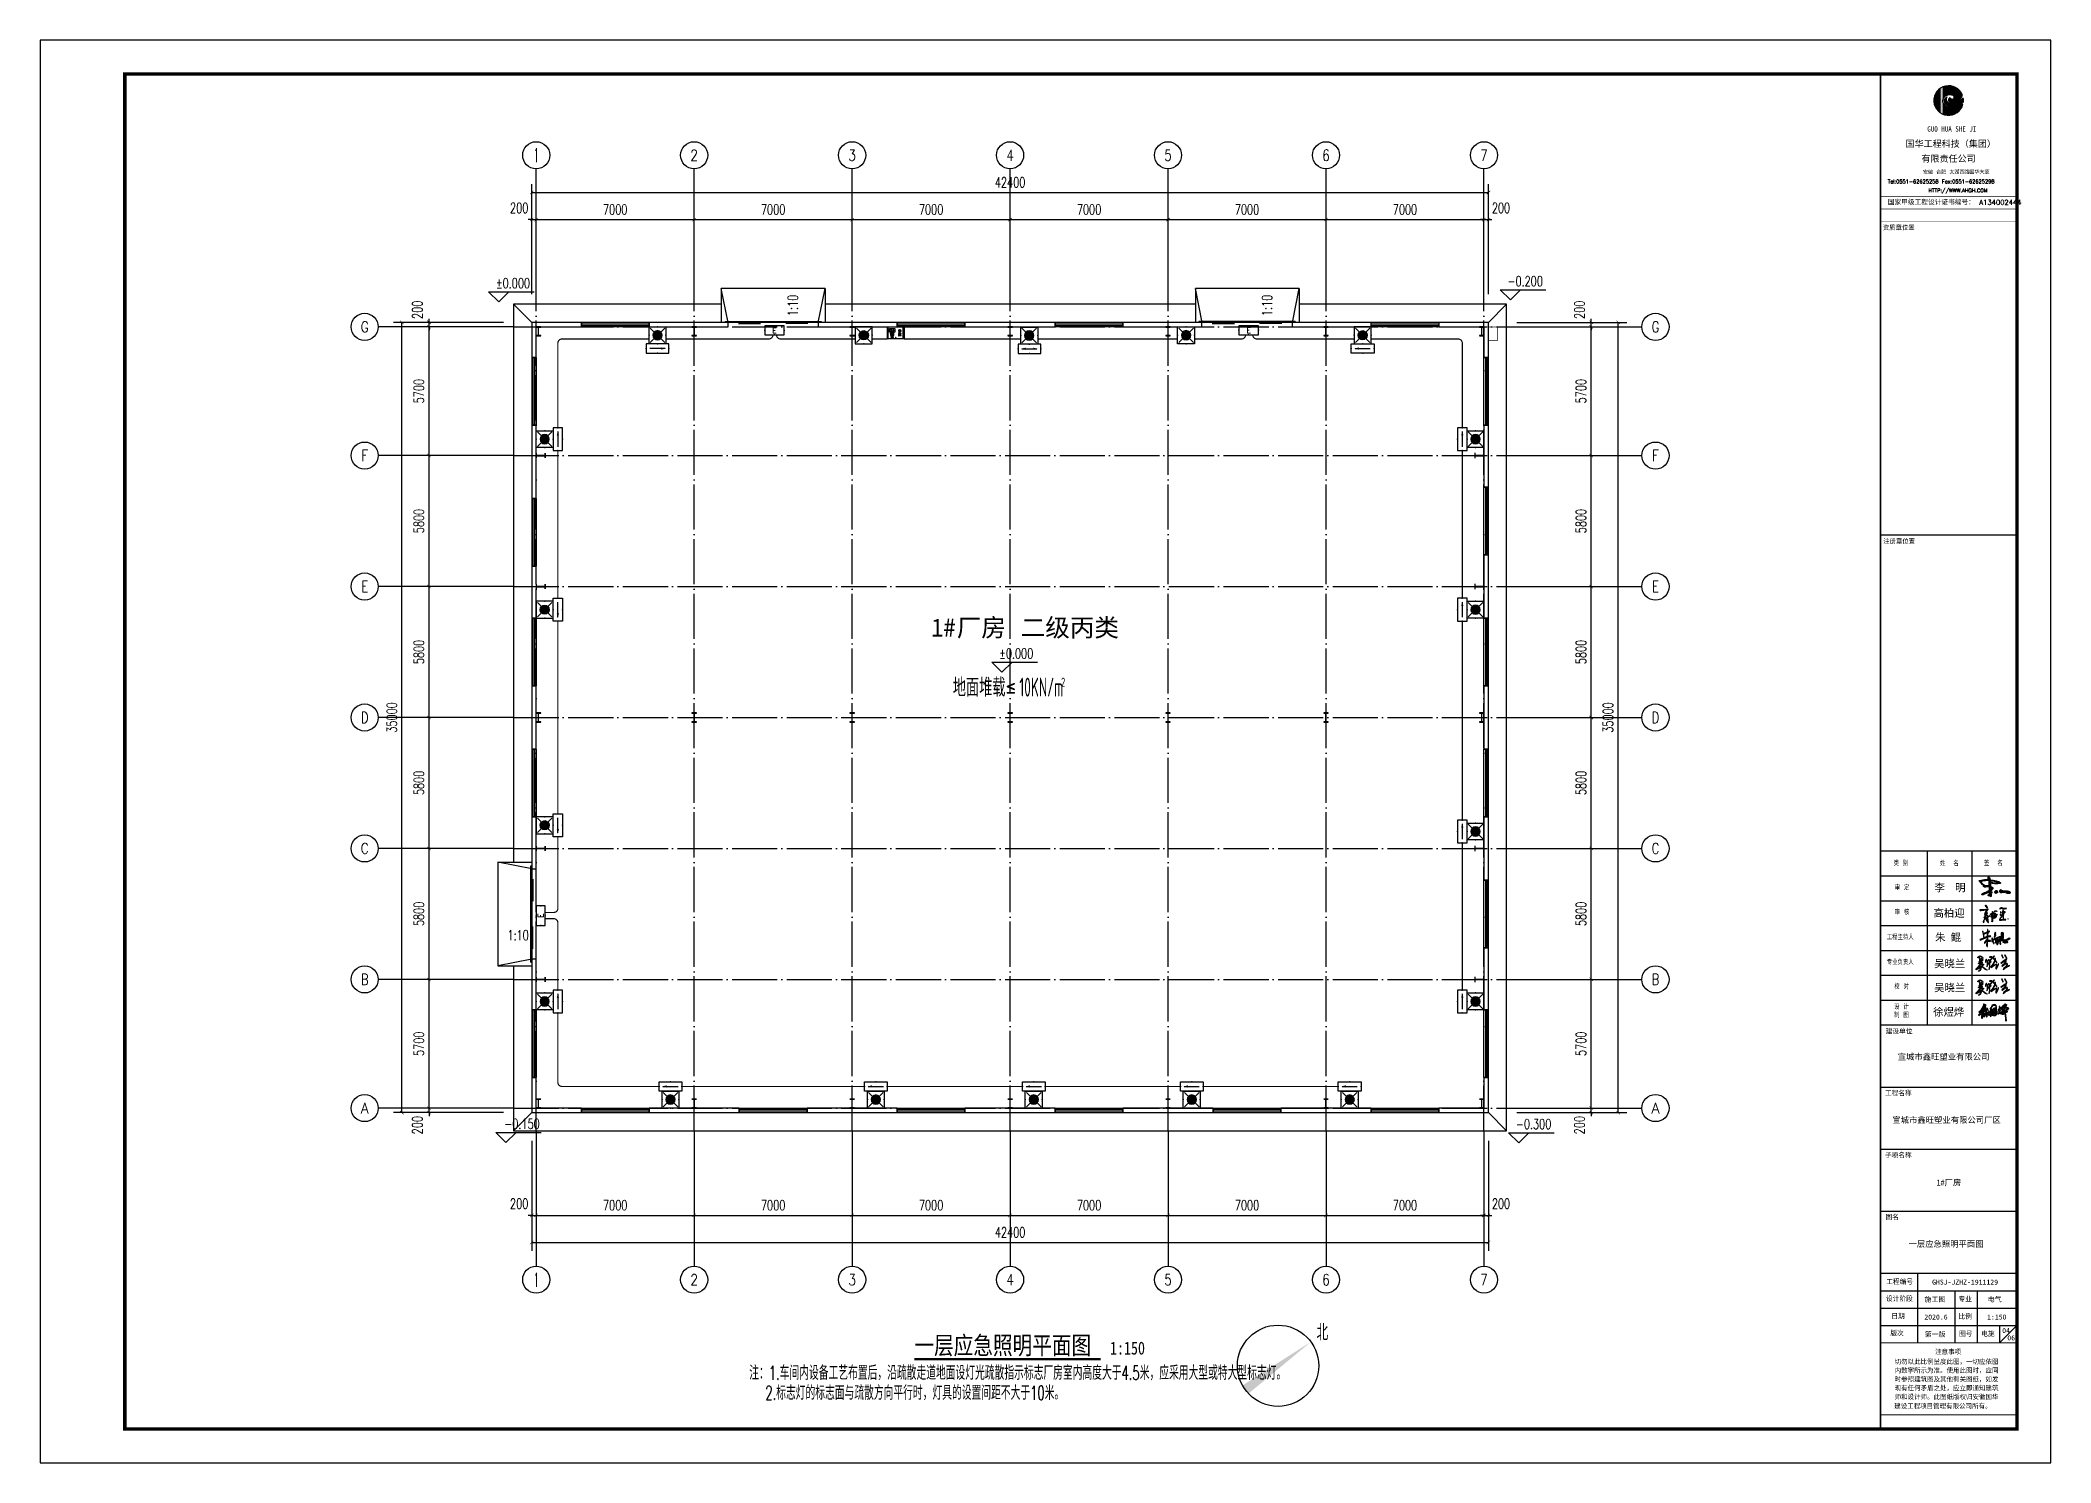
# Model space of a CAD drawing. Extents: x 33088 to 140010, y 13737 to 369010.
# Drawn here: x 33293 to 122393, y 147093 to 210093 of the extents above; entities that cross this region are included whole.
import ezdxf
from ezdxf.enums import TextEntityAlignment as Align

# ---------------------------------------------------------------- set-up
doc = ezdxf.new("R2010")
doc.units = 0
doc.header["$LTSCALE"] = 1000
doc.header["$MEASUREMENT"] = 0
doc.linetypes.add('DOTE', pattern=[2.42, 2, -0.2, 0.02, -0.2])
doc.layers.get('0').update_dxf_attribs({"linetype": 'CONTINUOUS'})
doc.layers.get('DEFPOINTS').update_dxf_attribs({"linetype": 'CONTINUOUS'})
for name, color, linetype in [('1', 7, 'CONTINUOUS'), ('AXIS', 3, 'CONTINUOUS'), ('AXIS_TEXT', 7, 'CONTINUOUS'), ('COLUMN', 99, 'CONTINUOUS'), ('DIM_ELEV', 3, 'CONTINUOUS'), ('DIM_SYMB', 3, 'CONTINUOUS'), ('DOTE', 1, 'DOTE'), ('EQUIP-照明', 3, 'CONTINUOUS'), ('EQUIP-箱柜', 3, 'CONTINUOUS'), ('GROUND', 2, 'CONTINUOUS'), ('PP-PM-TK', 7, 'CONTINUOUS'), ('PUB_TEXT', 7, 'CONTINUOUS'), ('PUB_TITLE', 4, 'CONTINUOUS'), ('STAIR', 2, 'CONTINUOUS'), ('TEL_SYMB', 3, 'CONTINUOUS'), ('TEL_TEXT', 7, 'CONTINUOUS'), ('WALL', 9, 'CONTINUOUS'), ('WINDOW', 99, 'CONTINUOUS'), ('WIRE-照明', 1, 'CONTINUOUS'), ('签名', 255, 'CONTINUOUS')]:
    doc.layers.add(name, color=color, linetype=linetype)
doc.styles.add('-黑体', font='simhei.ttf', dxfattribs={"width": 0.8})
doc.styles.add('_TCH_AXIS', font='COMPLEX', dxfattribs={"bigfont": 'GBCBIG'})
doc.styles.add('_TCH_DIM', font='SIMPLEX', dxfattribs={"bigfont": 'GBCBIG'})
doc.styles.add('_TCH_DYN', font='')
doc.styles.add('_TEL_DIM', font='SIMPLEX', dxfattribs={"width": 0.8, "height": 3.5, "bigfont": 'HZTXT'})
doc.styles.add('COMPLEX', font='COMPLEX')
doc.styles.add('DIM_FONT', font='SIMPLEX', dxfattribs={"width": 0.7, "bigfont": 'GBCBIG'})
doc.styles.get("Standard").update_dxf_attribs({"font": 'gbenor.shx', "bigfont": 'gbcbig.shx'})
doc.styles.add('STY53', font='COMPLEX', dxfattribs={"width": 0.6, "bigfont": 'HZTXT'})
doc.styles.add('STYLE1', font='simhei.ttf', dxfattribs={"width": 0.8})
doc.styles.add('TQ', font='txt.shx', dxfattribs={"width": 0.8, "bigfont": 'hztxt.shx'})
doc.styles.add('新宋体', font='', dxfattribs={"width": 0.8})
doc.styles.get('_TCH_DYN').set_extended_font_data('SimSun')
doc.styles.get('新宋体').set_extended_font_data('NSimSun')
doc.dimstyles.new('DIMN150', dxfattribs={"dimscale": 1.5, "dimtxt": 300, "dimasz": 100, "dimexe": 250, "dimexo": 300, "dimgap": 150, "dimtad": 1, "dimdec": 0, "dimzin": 0, "dimtxsty": 'DIM_FONT', "dimblk": 'ARCHTICK', "dimcen": 0.09, "dimclrt": 7, "dimazin": 3, "dimtfac": 1, "dimtdec": 0, "dimtix": 1, "dimtmove": 0, "dimatfit": 3, "dimtolj": 1, "dimtzin": 0})

msp = doc.modelspace()

# ---------------------------------------------------------------- texts
at = {"layer": 'PUB_TEXT', "color": 2, "style": 'STYLE1', "width": 0.8}
msp.add_text('GUO HUA SHE JI', height=237.6, dxfattribs=at).set_placement((116920, 206044))
at = {"layer": 'PUB_TEXT', "color": 2}
for s, height, style, p in [('国华工程科技（集团）', 286, '-黑体', (115958, 205365)), ('有限责任公司', 286, '-黑体', (116661, 204708)), ('安徽', 165, 'TQ', (116731, 204167)), ('合肥', 165, 'TQ', (117313, 204167)), ('太湖西路国华大厦', 165, 'TQ', (117895, 204167)), ('Tel:0551-62625258 Fax:0551-62625298', 165, 'TQ', (115171, 203754)), ('    HTTP://WWW.AHGH.COM', 165, 'TQ', (116331, 203357)), ('国家甲级工程设计证书编号： A134002444', 220, 'TQ', (115170, 202800)), ('资质章位置', 209, 'TQ', (114951, 201677)), ('注册章位置', 209, 'TQ', (114966, 187786)), ('建设单位', 220, 'TQ', (115077, 166079)), ('工程名称', 220, 'TQ', (115040, 163339)), ('子项名称', 220, 'TQ', (115040, 160588)), ('图名', 220, 'TQ', (115067, 157846)), ('工程编号', 220, 'TQ', (115101, 154987)), ('设计阶段', 220, 'TQ', (115086, 154233)), ('专业', 220, 'TQ', (118303, 154214)), ('日期', 220, 'TQ', (115326, 153463)), ('比例', 220, 'TQ', (118303, 153444)), ('版次', 220, 'TQ', (115283, 152707)), ('图号', 220, 'TQ', (118327, 152682)), ('电施', 220, 'TQ', (119313, 152681)), ('切勿以此比例量度此图，一切应依图', 212.96, 'TQ', (115474, 151448)), ('注意事项', 213, 'TQ', (117267, 151883)), ('时参照建筑图及其他有关图纸，如发', 212.96, 'TQ', (115474, 150668)), ('内数字所示为准。使用此图时，应同', 212.96, 'TQ', (115474, 151059)), ('建设工程项目管理有限公司所有。', 212.96, 'TQ', (115454, 149481)), ('现有任何矛盾之处，应立即通知建筑', 212.96, 'TQ', (115474, 150278)), ('师和设计师。此图纸版权归安徽国华', 212.96, 'TQ', (115474, 149887))]:
    msp.add_text(s, height=height, dxfattribs=dict(at, style=style)).set_placement(p)
at = {"layer": 'PUB_TEXT', "style": '_TCH_DIM'}
msp.add_text('北', height=723, dxfattribs=at).set_placement((89850, 152504))
at = {"layer": 'PUB_TEXT', "color": 2, "char_height": 220, "width": 1847.81, "attachment_point": 1, "style": 'TQ'}
for s, insert in [('类 别', (115425, 173753)), ('姓  名', (117487, 173745)), ('签  名', (119436, 173754)), ('审 定', (115473, 172675)), ('审 核', (115471, 171584)), ('工程主持人', (115128, 170476)), ('专业负责人', (115127, 169371)), ('校 对', (115456, 168289)), ('设 计 \\P制 图', (115449, 167394))]:
    msp.add_mtext(s, dxfattribs=dict(at, insert=insert))
at = {"layer": 'PUB_TITLE', "color": 255, "style": '-黑体'}
for s, height, p in [('宣城市鑫旺塑业有限公司', 264, (115610, 164941)), ('宣城市鑫旺塑业有限公司厂区', 264, (115372, 162141)), ('1#厂房', 264, (117329, 159370)), ('GHSJ-JZHZ-1911129', 220, (117132, 154984)), ('施工图', 220, (116798, 154222)), ('电气', 220, (119595, 154222)), ('2020.6', 220, (116790, 153436)), ('1:150', 220, (119569, 153437)), ('第一版', 220, (116802, 152674)), ('04', 220, (120240, 152840)), ('06', 220, (120467, 152514))]:
    msp.add_text(s, height=height, dxfattribs=at).set_placement(p)
at = {"layer": 'PUB_TITLE', "color": 6, "style": '-黑体'}
msp.add_text('一层应急照明平面图', height=264, dxfattribs=at).set_placement((116088, 156652))
at = {"layer": 'TEL_TEXT', "color": 1, "style": '新宋体', "width": 0.8}
for s, height, p in [('一层应急照明平面图', 797.5, (72034, 151895)), ('1:150', 569.6, (80702, 151886))]:
    msp.add_text(s, height=height, dxfattribs=at).set_placement(p)
at = {"layer": 'WIRE-照明', "color": 3, "linetype": 'CONTINUOUS', "style": 'STY53', "width": 0.6}
for s, p in [('注：1.车间内设备工艺布置后，沿疏散走道地面设灯光疏散指示标志厂房室内高度大于4.5米，应采用大型或特大型标志灯。', (64715, 150764)), ('2.标志灯的标志面与疏散方向平行时，灯具的设置间距不大于10米。', (65425, 149879))]:
    msp.add_text(s, height=627.26, dxfattribs=at).set_placement(p)
at = {"layer": '签名', "linetype": 'CONTINUOUS', "style": '-黑体'}
for s, p in [('李  明', (117243, 172396)), ('高柏迎', (117198, 171268)), ('朱 鲲', (117270, 170196)), ('吴晓兰', (117225, 169032)), ('吴晓兰', (117225, 167968)), ('徐煜烨', (117180, 166891))]:
    msp.add_text(s, height=336.6, dxfattribs=at).set_placement(p)

# ---------------------------------------------------------------- blocks, each defined once
blk = doc.blocks.new('_AXISO')
blk.add_circle((0, 0), 0.5)
at = {"layer": 'AXIS_TEXT', "style": 'COMPLEX', "width": 1.041667}
blk.add_attdef('A', text='', height=0.56, dxfattribs=at).set_placement((-0.25, -0.28), (0.25, -0.28), align=Align.FIT)
blk = doc.blocks.new('_ARCHTICK')
at = {"color": 0, "linetype": 'BYBLOCK', "const_width": 0.15}
blk.add_lwpolyline([(-0.5, -0.5), (0.5, 0.5)], dxfattribs=at)
blk = doc.blocks.new('*D47')
at = {"layer": 'AXIS', "color": 0}
for p, q in [((1861107, 54760), (1861107, 49885)), ((1903507, 54760), (1903507, 49885)), ((1861107, 50260), (1903507, 50260))]:
    blk.add_line(p, q, dxfattribs=at)
at = {"layer": 'DEFPOINTS', "color": 0}
for p in [(1861107, 55210), (1903507, 55210), (1903507, 50260)]:
    blk.add_point(p, dxfattribs=at)
at = {"layer": 'AXIS', "color": 0, "xscale": 150, "yscale": 150, "zscale": 150, "rotation": 180}
blk.add_blockref('_ARCHTICK', (1861107, 50260), dxfattribs=at)
at = {"layer": 'AXIS', "color": 0, "xscale": 150, "yscale": 150, "zscale": 150}
blk.add_blockref('_ARCHTICK', (1903507, 50260), dxfattribs=at)
at = {"layer": 'AXIS', "color": 7, "insert": (1882307, 50710), "char_height": 450, "attachment_point": 5, "style": 'DIM_FONT'}
blk.add_mtext('\\A1;42400', dxfattribs=at)
blk = doc.blocks.new('*D48')
at = {"layer": 'AXIS', "color": 0}
for p, q in [((1861107, 54760), (1861107, 51085)), ((1861307, 54760), (1861307, 51085)), ((1861107, 51460), (1860957, 51460)), ((1861107, 51460), (1861307, 51460)), ((1861307, 51460), (1861457, 51460))]:
    blk.add_line(p, q, dxfattribs=at)
at = {"layer": 'DEFPOINTS', "color": 0}
for p in [(1861107, 55210), (1861307, 55210), (1861307, 51460)]:
    blk.add_point(p, dxfattribs=at)
at = {"layer": 'AXIS', "color": 0, "xscale": 150, "yscale": 150, "zscale": 150}
blk.add_blockref('_ARCHTICK', (1861107, 51460), dxfattribs=at)
at = {"layer": 'AXIS', "color": 0, "xscale": 150, "yscale": 150, "zscale": 150, "rotation": 180}
blk.add_blockref('_ARCHTICK', (1861307, 51460), dxfattribs=at)
at = {"layer": 'AXIS', "color": 7, "insert": (1860552, 51977), "char_height": 450, "attachment_point": 5, "style": 'DIM_FONT'}
blk.add_mtext('\\A1;200', dxfattribs=at)
blk = doc.blocks.new('*D49')
at = {"layer": 'AXIS', "color": 0}
for p, q in [((1861307, 54760), (1861307, 51085)), ((1868307, 54760), (1868307, 51085)), ((1861307, 51460), (1868307, 51460))]:
    blk.add_line(p, q, dxfattribs=at)
at = {"layer": 'DEFPOINTS', "color": 0}
for p in [(1861307, 55210), (1868307, 55210), (1868307, 51460)]:
    blk.add_point(p, dxfattribs=at)
at = {"layer": 'AXIS', "color": 0, "xscale": 150, "yscale": 150, "zscale": 150, "rotation": 180}
blk.add_blockref('_ARCHTICK', (1861307, 51460), dxfattribs=at)
at = {"layer": 'AXIS', "color": 0, "xscale": 150, "yscale": 150, "zscale": 150}
blk.add_blockref('_ARCHTICK', (1868307, 51460), dxfattribs=at)
at = {"layer": 'AXIS', "color": 7, "insert": (1864807, 51910), "char_height": 450, "attachment_point": 5, "style": 'DIM_FONT'}
blk.add_mtext('\\A1;7000', dxfattribs=at)
blk = doc.blocks.new('*D50')
at = {"layer": 'AXIS', "color": 0}
for p, q in [((1868307, 54760), (1868307, 51085)), ((1875307, 54760), (1875307, 51085)), ((1868307, 51460), (1875307, 51460))]:
    blk.add_line(p, q, dxfattribs=at)
at = {"layer": 'DEFPOINTS', "color": 0}
for p in [(1868307, 55210), (1875307, 55210), (1875307, 51460)]:
    blk.add_point(p, dxfattribs=at)
at = {"layer": 'AXIS', "color": 0, "xscale": 150, "yscale": 150, "zscale": 150, "rotation": 180}
blk.add_blockref('_ARCHTICK', (1868307, 51460), dxfattribs=at)
at = {"layer": 'AXIS', "color": 0, "xscale": 150, "yscale": 150, "zscale": 150}
blk.add_blockref('_ARCHTICK', (1875307, 51460), dxfattribs=at)
at = {"layer": 'AXIS', "color": 7, "insert": (1871807, 51910), "char_height": 450, "attachment_point": 5, "style": 'DIM_FONT'}
blk.add_mtext('\\A1;7000', dxfattribs=at)
blk = doc.blocks.new('*D51')
at = {"layer": 'AXIS', "color": 0}
for p, q in [((1875307, 54760), (1875307, 51085)), ((1882307, 54760), (1882307, 51085)), ((1875307, 51460), (1882307, 51460))]:
    blk.add_line(p, q, dxfattribs=at)
at = {"layer": 'DEFPOINTS', "color": 0}
for p in [(1875307, 55210), (1882307, 55210), (1882307, 51460)]:
    blk.add_point(p, dxfattribs=at)
at = {"layer": 'AXIS', "color": 0, "xscale": 150, "yscale": 150, "zscale": 150, "rotation": 180}
blk.add_blockref('_ARCHTICK', (1875307, 51460), dxfattribs=at)
at = {"layer": 'AXIS', "color": 0, "xscale": 150, "yscale": 150, "zscale": 150}
blk.add_blockref('_ARCHTICK', (1882307, 51460), dxfattribs=at)
at = {"layer": 'AXIS', "color": 7, "insert": (1878807, 51910), "char_height": 450, "attachment_point": 5, "style": 'DIM_FONT'}
blk.add_mtext('\\A1;7000', dxfattribs=at)
blk = doc.blocks.new('*D52')
at = {"layer": 'AXIS', "color": 0}
for p, q in [((1882307, 54760), (1882307, 51085)), ((1889307, 54760), (1889307, 51085)), ((1882307, 51460), (1889307, 51460))]:
    blk.add_line(p, q, dxfattribs=at)
at = {"layer": 'DEFPOINTS', "color": 0}
for p in [(1882307, 55210), (1889307, 55210), (1889307, 51460)]:
    blk.add_point(p, dxfattribs=at)
at = {"layer": 'AXIS', "color": 0, "xscale": 150, "yscale": 150, "zscale": 150, "rotation": 180}
blk.add_blockref('_ARCHTICK', (1882307, 51460), dxfattribs=at)
at = {"layer": 'AXIS', "color": 0, "xscale": 150, "yscale": 150, "zscale": 150}
blk.add_blockref('_ARCHTICK', (1889307, 51460), dxfattribs=at)
at = {"layer": 'AXIS', "color": 7, "insert": (1885807, 51910), "char_height": 450, "attachment_point": 5, "style": 'DIM_FONT'}
blk.add_mtext('\\A1;7000', dxfattribs=at)
blk = doc.blocks.new('*D53')
at = {"layer": 'AXIS', "color": 0}
for p, q in [((1889307, 54760), (1889307, 51085)), ((1896307, 54760), (1896307, 51085)), ((1889307, 51460), (1896307, 51460))]:
    blk.add_line(p, q, dxfattribs=at)
at = {"layer": 'DEFPOINTS', "color": 0}
for p in [(1889307, 55210), (1896307, 55210), (1896307, 51460)]:
    blk.add_point(p, dxfattribs=at)
at = {"layer": 'AXIS', "color": 0, "xscale": 150, "yscale": 150, "zscale": 150, "rotation": 180}
blk.add_blockref('_ARCHTICK', (1889307, 51460), dxfattribs=at)
at = {"layer": 'AXIS', "color": 0, "xscale": 150, "yscale": 150, "zscale": 150}
blk.add_blockref('_ARCHTICK', (1896307, 51460), dxfattribs=at)
at = {"layer": 'AXIS', "color": 7, "insert": (1892807, 51910), "char_height": 450, "attachment_point": 5, "style": 'DIM_FONT'}
blk.add_mtext('\\A1;7000', dxfattribs=at)
blk = doc.blocks.new('*D54')
at = {"layer": 'AXIS', "color": 0}
for p, q in [((1896307, 54760), (1896307, 51085)), ((1903307, 54760), (1903307, 51085)), ((1896307, 51460), (1903307, 51460))]:
    blk.add_line(p, q, dxfattribs=at)
at = {"layer": 'DEFPOINTS', "color": 0}
for p in [(1896307, 55210), (1903307, 55210), (1903307, 51460)]:
    blk.add_point(p, dxfattribs=at)
at = {"layer": 'AXIS', "color": 0, "xscale": 150, "yscale": 150, "zscale": 150, "rotation": 180}
blk.add_blockref('_ARCHTICK', (1896307, 51460), dxfattribs=at)
at = {"layer": 'AXIS', "color": 0, "xscale": 150, "yscale": 150, "zscale": 150}
blk.add_blockref('_ARCHTICK', (1903307, 51460), dxfattribs=at)
at = {"layer": 'AXIS', "color": 7, "insert": (1899807, 51910), "char_height": 450, "attachment_point": 5, "style": 'DIM_FONT'}
blk.add_mtext('\\A1;7000', dxfattribs=at)
blk = doc.blocks.new('*D55')
at = {"layer": 'AXIS', "color": 0}
for p, q in [((1903307, 54760), (1903307, 51085)), ((1903507, 54760), (1903507, 51085)), ((1903307, 51460), (1903157, 51460)), ((1903307, 51460), (1903507, 51460)), ((1903507, 51460), (1903657, 51460))]:
    blk.add_line(p, q, dxfattribs=at)
at = {"layer": 'DEFPOINTS', "color": 0}
for p in [(1903307, 55210), (1903507, 55210), (1903507, 51460)]:
    blk.add_point(p, dxfattribs=at)
at = {"layer": 'AXIS', "color": 0, "xscale": 150, "yscale": 150, "zscale": 150}
blk.add_blockref('_ARCHTICK', (1903307, 51460), dxfattribs=at)
at = {"layer": 'AXIS', "color": 0, "xscale": 150, "yscale": 150, "zscale": 150, "rotation": 180}
blk.add_blockref('_ARCHTICK', (1903507, 51460), dxfattribs=at)
at = {"layer": 'AXIS', "color": 7, "insert": (1904062, 51977), "char_height": 450, "attachment_point": 5, "style": 'DIM_FONT'}
blk.add_mtext('\\A1;200', dxfattribs=at)
blk = doc.blocks.new('*D56')
at = {"layer": 'AXIS', "color": 0}
for p, q in [((1861107, 92260), (1861107, 97135)), ((1903507, 92260), (1903507, 97135)), ((1861107, 96760), (1903507, 96760))]:
    blk.add_line(p, q, dxfattribs=at)
at = {"layer": 'DEFPOINTS', "color": 0}
for p in [(1903507, 96760), (1861107, 91810), (1903507, 91810)]:
    blk.add_point(p, dxfattribs=at)
at = {"layer": 'AXIS', "color": 0, "xscale": 150, "yscale": 150, "zscale": 150, "rotation": 180}
blk.add_blockref('_ARCHTICK', (1861107, 96760), dxfattribs=at)
at = {"layer": 'AXIS', "color": 0, "xscale": 150, "yscale": 150, "zscale": 150}
blk.add_blockref('_ARCHTICK', (1903507, 96760), dxfattribs=at)
at = {"layer": 'AXIS', "color": 7, "insert": (1882307, 97210), "char_height": 450, "attachment_point": 5, "style": 'DIM_FONT'}
blk.add_mtext('\\A1;42400', dxfattribs=at)
blk = doc.blocks.new('*D57')
at = {"layer": 'AXIS', "color": 0}
for p, q in [((1861107, 95560), (1860957, 95560)), ((1861107, 92260), (1861107, 95935)), ((1861107, 95560), (1861307, 95560)), ((1861307, 92260), (1861307, 95935)), ((1861307, 95560), (1861457, 95560))]:
    blk.add_line(p, q, dxfattribs=at)
at = {"layer": 'DEFPOINTS', "color": 0}
for p in [(1861307, 95560), (1861107, 91810), (1861307, 91810)]:
    blk.add_point(p, dxfattribs=at)
at = {"layer": 'AXIS', "color": 0, "xscale": 150, "yscale": 150, "zscale": 150}
blk.add_blockref('_ARCHTICK', (1861107, 95560), dxfattribs=at)
at = {"layer": 'AXIS', "color": 0, "xscale": 150, "yscale": 150, "zscale": 150, "rotation": 180}
blk.add_blockref('_ARCHTICK', (1861307, 95560), dxfattribs=at)
at = {"layer": 'AXIS', "color": 7, "insert": (1860552, 96077), "char_height": 450, "attachment_point": 5, "style": 'DIM_FONT'}
blk.add_mtext('\\A1;200', dxfattribs=at)
blk = doc.blocks.new('*D58')
at = {"layer": 'AXIS', "color": 0}
for p, q in [((1861307, 92260), (1861307, 95935)), ((1861307, 95560), (1868307, 95560)), ((1868307, 92260), (1868307, 95935))]:
    blk.add_line(p, q, dxfattribs=at)
at = {"layer": 'DEFPOINTS', "color": 0}
for p in [(1868307, 95560), (1861307, 91810), (1868307, 91810)]:
    blk.add_point(p, dxfattribs=at)
at = {"layer": 'AXIS', "color": 0, "xscale": 150, "yscale": 150, "zscale": 150, "rotation": 180}
blk.add_blockref('_ARCHTICK', (1861307, 95560), dxfattribs=at)
at = {"layer": 'AXIS', "color": 0, "xscale": 150, "yscale": 150, "zscale": 150}
blk.add_blockref('_ARCHTICK', (1868307, 95560), dxfattribs=at)
at = {"layer": 'AXIS', "color": 7, "insert": (1864807, 96010), "char_height": 450, "attachment_point": 5, "style": 'DIM_FONT'}
blk.add_mtext('\\A1;7000', dxfattribs=at)
blk = doc.blocks.new('*D59')
at = {"layer": 'AXIS', "color": 0}
for p, q in [((1868307, 92260), (1868307, 95935)), ((1868307, 95560), (1875307, 95560)), ((1875307, 92260), (1875307, 95935))]:
    blk.add_line(p, q, dxfattribs=at)
at = {"layer": 'DEFPOINTS', "color": 0}
for p in [(1875307, 95560), (1868307, 91810), (1875307, 91810)]:
    blk.add_point(p, dxfattribs=at)
at = {"layer": 'AXIS', "color": 0, "xscale": 150, "yscale": 150, "zscale": 150, "rotation": 180}
blk.add_blockref('_ARCHTICK', (1868307, 95560), dxfattribs=at)
at = {"layer": 'AXIS', "color": 0, "xscale": 150, "yscale": 150, "zscale": 150}
blk.add_blockref('_ARCHTICK', (1875307, 95560), dxfattribs=at)
at = {"layer": 'AXIS', "color": 7, "insert": (1871807, 96010), "char_height": 450, "attachment_point": 5, "style": 'DIM_FONT'}
blk.add_mtext('\\A1;7000', dxfattribs=at)
blk = doc.blocks.new('*D60')
at = {"layer": 'AXIS', "color": 0}
for p, q in [((1875307, 92260), (1875307, 95935)), ((1875307, 95560), (1882307, 95560)), ((1882307, 92260), (1882307, 95935))]:
    blk.add_line(p, q, dxfattribs=at)
at = {"layer": 'DEFPOINTS', "color": 0}
for p in [(1882307, 95560), (1875307, 91810), (1882307, 91810)]:
    blk.add_point(p, dxfattribs=at)
at = {"layer": 'AXIS', "color": 0, "xscale": 150, "yscale": 150, "zscale": 150, "rotation": 180}
blk.add_blockref('_ARCHTICK', (1875307, 95560), dxfattribs=at)
at = {"layer": 'AXIS', "color": 0, "xscale": 150, "yscale": 150, "zscale": 150}
blk.add_blockref('_ARCHTICK', (1882307, 95560), dxfattribs=at)
at = {"layer": 'AXIS', "color": 7, "insert": (1878807, 96010), "char_height": 450, "attachment_point": 5, "style": 'DIM_FONT'}
blk.add_mtext('\\A1;7000', dxfattribs=at)
blk = doc.blocks.new('*D61')
at = {"layer": 'AXIS', "color": 0}
for p, q in [((1882307, 92260), (1882307, 95935)), ((1882307, 95560), (1889307, 95560)), ((1889307, 92260), (1889307, 95935))]:
    blk.add_line(p, q, dxfattribs=at)
at = {"layer": 'DEFPOINTS', "color": 0}
for p in [(1889307, 95560), (1882307, 91810), (1889307, 91810)]:
    blk.add_point(p, dxfattribs=at)
at = {"layer": 'AXIS', "color": 0, "xscale": 150, "yscale": 150, "zscale": 150, "rotation": 180}
blk.add_blockref('_ARCHTICK', (1882307, 95560), dxfattribs=at)
at = {"layer": 'AXIS', "color": 0, "xscale": 150, "yscale": 150, "zscale": 150}
blk.add_blockref('_ARCHTICK', (1889307, 95560), dxfattribs=at)
at = {"layer": 'AXIS', "color": 7, "insert": (1885807, 96010), "char_height": 450, "attachment_point": 5, "style": 'DIM_FONT'}
blk.add_mtext('\\A1;7000', dxfattribs=at)
blk = doc.blocks.new('*D62')
at = {"layer": 'AXIS', "color": 0}
for p, q in [((1889307, 92260), (1889307, 95935)), ((1889307, 95560), (1896307, 95560)), ((1896307, 92260), (1896307, 95935))]:
    blk.add_line(p, q, dxfattribs=at)
at = {"layer": 'DEFPOINTS', "color": 0}
for p in [(1896307, 95560), (1889307, 91810), (1896307, 91810)]:
    blk.add_point(p, dxfattribs=at)
at = {"layer": 'AXIS', "color": 0, "xscale": 150, "yscale": 150, "zscale": 150, "rotation": 180}
blk.add_blockref('_ARCHTICK', (1889307, 95560), dxfattribs=at)
at = {"layer": 'AXIS', "color": 0, "xscale": 150, "yscale": 150, "zscale": 150}
blk.add_blockref('_ARCHTICK', (1896307, 95560), dxfattribs=at)
at = {"layer": 'AXIS', "color": 7, "insert": (1892807, 96010), "char_height": 450, "attachment_point": 5, "style": 'DIM_FONT'}
blk.add_mtext('\\A1;7000', dxfattribs=at)
blk = doc.blocks.new('*D63')
at = {"layer": 'AXIS', "color": 0}
for p, q in [((1896307, 92260), (1896307, 95935)), ((1896307, 95560), (1903307, 95560)), ((1903307, 92260), (1903307, 95935))]:
    blk.add_line(p, q, dxfattribs=at)
at = {"layer": 'DEFPOINTS', "color": 0}
for p in [(1903307, 95560), (1896307, 91810), (1903307, 91810)]:
    blk.add_point(p, dxfattribs=at)
at = {"layer": 'AXIS', "color": 0, "xscale": 150, "yscale": 150, "zscale": 150, "rotation": 180}
blk.add_blockref('_ARCHTICK', (1896307, 95560), dxfattribs=at)
at = {"layer": 'AXIS', "color": 0, "xscale": 150, "yscale": 150, "zscale": 150}
blk.add_blockref('_ARCHTICK', (1903307, 95560), dxfattribs=at)
at = {"layer": 'AXIS', "color": 7, "insert": (1899807, 96010), "char_height": 450, "attachment_point": 5, "style": 'DIM_FONT'}
blk.add_mtext('\\A1;7000', dxfattribs=at)
blk = doc.blocks.new('*D64')
at = {"layer": 'AXIS', "color": 0}
for p, q in [((1903307, 95560), (1903157, 95560)), ((1903307, 92260), (1903307, 95935)), ((1903307, 95560), (1903507, 95560)), ((1903507, 92260), (1903507, 95935)), ((1903507, 95560), (1903657, 95560))]:
    blk.add_line(p, q, dxfattribs=at)
at = {"layer": 'DEFPOINTS', "color": 0}
for p in [(1903507, 95560), (1903307, 91810), (1903507, 91810)]:
    blk.add_point(p, dxfattribs=at)
at = {"layer": 'AXIS', "color": 0, "xscale": 150, "yscale": 150, "zscale": 150}
blk.add_blockref('_ARCHTICK', (1903307, 95560), dxfattribs=at)
at = {"layer": 'AXIS', "color": 0, "xscale": 150, "yscale": 150, "zscale": 150, "rotation": 180}
blk.add_blockref('_ARCHTICK', (1903507, 95560), dxfattribs=at)
at = {"layer": 'AXIS', "color": 7, "insert": (1904062, 96077), "char_height": 450, "attachment_point": 5, "style": 'DIM_FONT'}
blk.add_mtext('\\A1;200', dxfattribs=at)
blk = doc.blocks.new('*D65')
at = {"layer": 'AXIS', "color": 0}
for p, q in [((1904757, 91010), (1909632, 91010)), ((1909257, 56010), (1909257, 91010)), ((1904757, 56010), (1909632, 56010))]:
    blk.add_line(p, q, dxfattribs=at)
at = {"layer": 'DEFPOINTS', "color": 0}
for p in [(1904307, 91010), (1909257, 91010), (1904307, 56010)]:
    blk.add_point(p, dxfattribs=at)
at = {"layer": 'AXIS', "color": 0, "xscale": 150, "yscale": 150, "zscale": 150}
for p, rotation in [((1909257, 91010), 90), ((1909257, 56010), 270)]:
    blk.add_blockref('_ARCHTICK', p, dxfattribs=dict(at, rotation=rotation))
at = {"layer": 'AXIS', "color": 7, "insert": (1908807, 73510), "char_height": 450, "attachment_point": 5, "rotation": 90, "style": 'DIM_FONT'}
blk.add_mtext('\\A1;35000', dxfattribs=at)
blk = doc.blocks.new('*D66')
at = {"layer": 'AXIS', "color": 0}
for p, q in [((1904757, 56210), (1908432, 56210)), ((1908057, 56210), (1908057, 56360)), ((1908057, 56010), (1908057, 56210)), ((1904757, 56010), (1908432, 56010)), ((1908057, 56010), (1908057, 55860))]:
    blk.add_line(p, q, dxfattribs=at)
at = {"layer": 'DEFPOINTS', "color": 0}
for p in [(1904307, 56210), (1908057, 56210), (1904307, 56010)]:
    blk.add_point(p, dxfattribs=at)
at = {"layer": 'AXIS', "color": 0, "xscale": 150, "yscale": 150, "zscale": 150}
for p, rotation in [((1908057, 56210), 270), ((1908057, 56010), 90)]:
    blk.add_blockref('_ARCHTICK', p, dxfattribs=dict(at, rotation=rotation))
at = {"layer": 'AXIS', "color": 7, "insert": (1907540, 55455), "char_height": 450, "attachment_point": 5, "rotation": 90, "style": 'DIM_FONT'}
blk.add_mtext('\\A1;200', dxfattribs=at)
blk = doc.blocks.new('*D67')
at = {"layer": 'AXIS', "color": 0}
for p, q in [((1904757, 61910), (1908432, 61910)), ((1908057, 56210), (1908057, 61910)), ((1904757, 56210), (1908432, 56210))]:
    blk.add_line(p, q, dxfattribs=at)
at = {"layer": 'DEFPOINTS', "color": 0}
for p in [(1904307, 61910), (1908057, 61910), (1904307, 56210)]:
    blk.add_point(p, dxfattribs=at)
at = {"layer": 'AXIS', "color": 0, "xscale": 150, "yscale": 150, "zscale": 150}
for p, rotation in [((1908057, 61910), 90), ((1908057, 56210), 270)]:
    blk.add_blockref('_ARCHTICK', p, dxfattribs=dict(at, rotation=rotation))
at = {"layer": 'AXIS', "color": 7, "insert": (1907607, 59060), "char_height": 450, "attachment_point": 5, "rotation": 90, "style": 'DIM_FONT'}
blk.add_mtext('\\A1;5700', dxfattribs=at)
blk = doc.blocks.new('*D68')
at = {"layer": 'AXIS', "color": 0}
for p, q in [((1904757, 67710), (1908432, 67710)), ((1908057, 61910), (1908057, 67710)), ((1904757, 61910), (1908432, 61910))]:
    blk.add_line(p, q, dxfattribs=at)
at = {"layer": 'DEFPOINTS', "color": 0}
for p in [(1904307, 67710), (1908057, 67710), (1904307, 61910)]:
    blk.add_point(p, dxfattribs=at)
at = {"layer": 'AXIS', "color": 0, "xscale": 150, "yscale": 150, "zscale": 150}
for p, rotation in [((1908057, 67710), 90), ((1908057, 61910), 270)]:
    blk.add_blockref('_ARCHTICK', p, dxfattribs=dict(at, rotation=rotation))
at = {"layer": 'AXIS', "color": 7, "insert": (1907607, 64810), "char_height": 450, "attachment_point": 5, "rotation": 90, "style": 'DIM_FONT'}
blk.add_mtext('\\A1;5800', dxfattribs=at)
blk = doc.blocks.new('*D69')
at = {"layer": 'AXIS', "color": 0}
for p, q in [((1904757, 73510), (1908432, 73510)), ((1908057, 67710), (1908057, 73510)), ((1904757, 67710), (1908432, 67710))]:
    blk.add_line(p, q, dxfattribs=at)
at = {"layer": 'DEFPOINTS', "color": 0}
for p in [(1904307, 73510), (1908057, 73510), (1904307, 67710)]:
    blk.add_point(p, dxfattribs=at)
at = {"layer": 'AXIS', "color": 0, "xscale": 150, "yscale": 150, "zscale": 150}
for p, rotation in [((1908057, 73510), 90), ((1908057, 67710), 270)]:
    blk.add_blockref('_ARCHTICK', p, dxfattribs=dict(at, rotation=rotation))
at = {"layer": 'AXIS', "color": 7, "insert": (1907607, 70610), "char_height": 450, "attachment_point": 5, "rotation": 90, "style": 'DIM_FONT'}
blk.add_mtext('\\A1;5800', dxfattribs=at)
blk = doc.blocks.new('*D70')
at = {"layer": 'AXIS', "color": 0}
for p, q in [((1904757, 79310), (1908432, 79310)), ((1908057, 73510), (1908057, 79310)), ((1904757, 73510), (1908432, 73510))]:
    blk.add_line(p, q, dxfattribs=at)
at = {"layer": 'DEFPOINTS', "color": 0}
for p in [(1904307, 79310), (1908057, 79310), (1904307, 73510)]:
    blk.add_point(p, dxfattribs=at)
at = {"layer": 'AXIS', "color": 0, "xscale": 150, "yscale": 150, "zscale": 150}
for p, rotation in [((1908057, 79310), 90), ((1908057, 73510), 270)]:
    blk.add_blockref('_ARCHTICK', p, dxfattribs=dict(at, rotation=rotation))
at = {"layer": 'AXIS', "color": 7, "insert": (1907607, 76410), "char_height": 450, "attachment_point": 5, "rotation": 90, "style": 'DIM_FONT'}
blk.add_mtext('\\A1;5800', dxfattribs=at)
blk = doc.blocks.new('*D71')
at = {"layer": 'AXIS', "color": 0}
for p, q in [((1904757, 85110), (1908432, 85110)), ((1908057, 79310), (1908057, 85110)), ((1904757, 79310), (1908432, 79310))]:
    blk.add_line(p, q, dxfattribs=at)
at = {"layer": 'DEFPOINTS', "color": 0}
for p in [(1904307, 85110), (1908057, 85110), (1904307, 79310)]:
    blk.add_point(p, dxfattribs=at)
at = {"layer": 'AXIS', "color": 0, "xscale": 150, "yscale": 150, "zscale": 150}
for p, rotation in [((1908057, 85110), 90), ((1908057, 79310), 270)]:
    blk.add_blockref('_ARCHTICK', p, dxfattribs=dict(at, rotation=rotation))
at = {"layer": 'AXIS', "color": 7, "insert": (1907607, 82210), "char_height": 450, "attachment_point": 5, "rotation": 90, "style": 'DIM_FONT'}
blk.add_mtext('\\A1;5800', dxfattribs=at)
blk = doc.blocks.new('*D72')
at = {"layer": 'AXIS', "color": 0}
for p, q in [((1904757, 90810), (1908432, 90810)), ((1908057, 85110), (1908057, 90810)), ((1904757, 85110), (1908432, 85110))]:
    blk.add_line(p, q, dxfattribs=at)
at = {"layer": 'DEFPOINTS', "color": 0}
for p in [(1904307, 90810), (1908057, 90810), (1904307, 85110)]:
    blk.add_point(p, dxfattribs=at)
at = {"layer": 'AXIS', "color": 0, "xscale": 150, "yscale": 150, "zscale": 150}
for p, rotation in [((1908057, 90810), 90), ((1908057, 85110), 270)]:
    blk.add_blockref('_ARCHTICK', p, dxfattribs=dict(at, rotation=rotation))
at = {"layer": 'AXIS', "color": 7, "insert": (1907607, 87960), "char_height": 450, "attachment_point": 5, "rotation": 90, "style": 'DIM_FONT'}
blk.add_mtext('\\A1;5700', dxfattribs=at)
blk = doc.blocks.new('*D73')
at = {"layer": 'AXIS', "color": 0}
for p, q in [((1904757, 91010), (1908432, 91010)), ((1908057, 91010), (1908057, 91160)), ((1908057, 90810), (1908057, 91010)), ((1904757, 90810), (1908432, 90810)), ((1908057, 90810), (1908057, 90660))]:
    blk.add_line(p, q, dxfattribs=at)
at = {"layer": 'DEFPOINTS', "color": 0}
for p in [(1904307, 91010), (1908057, 91010), (1904307, 90810)]:
    blk.add_point(p, dxfattribs=at)
at = {"layer": 'AXIS', "color": 0, "xscale": 150, "yscale": 150, "zscale": 150}
for p, rotation in [((1908057, 91010), 270), ((1908057, 90810), 90)]:
    blk.add_blockref('_ARCHTICK', p, dxfattribs=dict(at, rotation=rotation))
at = {"layer": 'AXIS', "color": 7, "insert": (1907540, 91565), "char_height": 450, "attachment_point": 5, "rotation": 90, "style": 'DIM_FONT'}
blk.add_mtext('\\A1;200', dxfattribs=at)
blk = doc.blocks.new('*D74')
at = {"layer": 'AXIS', "color": 0}
for p, q in [((1859857, 91010), (1854982, 91010)), ((1855357, 56010), (1855357, 91010)), ((1859857, 56010), (1854982, 56010))]:
    blk.add_line(p, q, dxfattribs=at)
at = {"layer": 'DEFPOINTS', "color": 0}
for p in [(1855357, 91010), (1860307, 91010), (1860307, 56010)]:
    blk.add_point(p, dxfattribs=at)
at = {"layer": 'AXIS', "color": 0, "xscale": 150, "yscale": 150, "zscale": 150}
for p, rotation in [((1855357, 91010), 90), ((1855357, 56010), 270)]:
    blk.add_blockref('_ARCHTICK', p, dxfattribs=dict(at, rotation=rotation))
at = {"layer": 'AXIS', "color": 7, "insert": (1854907, 73510), "char_height": 450, "attachment_point": 5, "rotation": 90, "style": 'DIM_FONT'}
blk.add_mtext('\\A1;35000', dxfattribs=at)
blk = doc.blocks.new('*D75')
at = {"layer": 'AXIS', "color": 0}
for p, q in [((1859857, 56210), (1856182, 56210)), ((1856557, 56210), (1856557, 56360)), ((1856557, 56010), (1856557, 56210)), ((1859857, 56010), (1856182, 56010)), ((1856557, 56010), (1856557, 55860))]:
    blk.add_line(p, q, dxfattribs=at)
at = {"layer": 'DEFPOINTS', "color": 0}
for p in [(1856557, 56210), (1860307, 56210), (1860307, 56010)]:
    blk.add_point(p, dxfattribs=at)
at = {"layer": 'AXIS', "color": 0, "xscale": 150, "yscale": 150, "zscale": 150}
for p, rotation in [((1856557, 56210), 270), ((1856557, 56010), 90)]:
    blk.add_blockref('_ARCHTICK', p, dxfattribs=dict(at, rotation=rotation))
at = {"layer": 'AXIS', "color": 7, "insert": (1856040, 55455), "char_height": 450, "attachment_point": 5, "rotation": 90, "style": 'DIM_FONT'}
blk.add_mtext('\\A1;200', dxfattribs=at)
blk = doc.blocks.new('*D76')
at = {"layer": 'AXIS', "color": 0}
for p, q in [((1859857, 61910), (1856182, 61910)), ((1856557, 56210), (1856557, 61910)), ((1859857, 56210), (1856182, 56210))]:
    blk.add_line(p, q, dxfattribs=at)
at = {"layer": 'DEFPOINTS', "color": 0}
for p in [(1856557, 61910), (1860307, 61910), (1860307, 56210)]:
    blk.add_point(p, dxfattribs=at)
at = {"layer": 'AXIS', "color": 0, "xscale": 150, "yscale": 150, "zscale": 150}
for p, rotation in [((1856557, 61910), 90), ((1856557, 56210), 270)]:
    blk.add_blockref('_ARCHTICK', p, dxfattribs=dict(at, rotation=rotation))
at = {"layer": 'AXIS', "color": 7, "insert": (1856107, 59060), "char_height": 450, "attachment_point": 5, "rotation": 90, "style": 'DIM_FONT'}
blk.add_mtext('\\A1;5700', dxfattribs=at)
blk = doc.blocks.new('*D77')
at = {"layer": 'AXIS', "color": 0}
for p, q in [((1859857, 67710), (1856182, 67710)), ((1856557, 61910), (1856557, 67710)), ((1859857, 61910), (1856182, 61910))]:
    blk.add_line(p, q, dxfattribs=at)
at = {"layer": 'DEFPOINTS', "color": 0}
for p in [(1856557, 67710), (1860307, 67710), (1860307, 61910)]:
    blk.add_point(p, dxfattribs=at)
at = {"layer": 'AXIS', "color": 0, "xscale": 150, "yscale": 150, "zscale": 150}
for p, rotation in [((1856557, 67710), 90), ((1856557, 61910), 270)]:
    blk.add_blockref('_ARCHTICK', p, dxfattribs=dict(at, rotation=rotation))
at = {"layer": 'AXIS', "color": 7, "insert": (1856107, 64810), "char_height": 450, "attachment_point": 5, "rotation": 90, "style": 'DIM_FONT'}
blk.add_mtext('\\A1;5800', dxfattribs=at)
blk = doc.blocks.new('*D78')
at = {"layer": 'AXIS', "color": 0}
for p, q in [((1859857, 73510), (1856182, 73510)), ((1856557, 67710), (1856557, 73510)), ((1859857, 67710), (1856182, 67710))]:
    blk.add_line(p, q, dxfattribs=at)
at = {"layer": 'DEFPOINTS', "color": 0}
for p in [(1856557, 73510), (1860307, 73510), (1860307, 67710)]:
    blk.add_point(p, dxfattribs=at)
at = {"layer": 'AXIS', "color": 0, "xscale": 150, "yscale": 150, "zscale": 150}
for p, rotation in [((1856557, 73510), 90), ((1856557, 67710), 270)]:
    blk.add_blockref('_ARCHTICK', p, dxfattribs=dict(at, rotation=rotation))
at = {"layer": 'AXIS', "color": 7, "insert": (1856107, 70610), "char_height": 450, "attachment_point": 5, "rotation": 90, "style": 'DIM_FONT'}
blk.add_mtext('\\A1;5800', dxfattribs=at)
blk = doc.blocks.new('*D79')
at = {"layer": 'AXIS', "color": 0}
for p, q in [((1859857, 79310), (1856182, 79310)), ((1856557, 73510), (1856557, 79310)), ((1859857, 73510), (1856182, 73510))]:
    blk.add_line(p, q, dxfattribs=at)
at = {"layer": 'DEFPOINTS', "color": 0}
for p in [(1856557, 79310), (1860307, 79310), (1860307, 73510)]:
    blk.add_point(p, dxfattribs=at)
at = {"layer": 'AXIS', "color": 0, "xscale": 150, "yscale": 150, "zscale": 150}
for p, rotation in [((1856557, 79310), 90), ((1856557, 73510), 270)]:
    blk.add_blockref('_ARCHTICK', p, dxfattribs=dict(at, rotation=rotation))
at = {"layer": 'AXIS', "color": 7, "insert": (1856107, 76410), "char_height": 450, "attachment_point": 5, "rotation": 90, "style": 'DIM_FONT'}
blk.add_mtext('\\A1;5800', dxfattribs=at)
blk = doc.blocks.new('*D80')
at = {"layer": 'AXIS', "color": 0}
for p, q in [((1859857, 85110), (1856182, 85110)), ((1856557, 79310), (1856557, 85110)), ((1859857, 79310), (1856182, 79310))]:
    blk.add_line(p, q, dxfattribs=at)
at = {"layer": 'DEFPOINTS', "color": 0}
for p in [(1856557, 85110), (1860307, 85110), (1860307, 79310)]:
    blk.add_point(p, dxfattribs=at)
at = {"layer": 'AXIS', "color": 0, "xscale": 150, "yscale": 150, "zscale": 150}
for p, rotation in [((1856557, 85110), 90), ((1856557, 79310), 270)]:
    blk.add_blockref('_ARCHTICK', p, dxfattribs=dict(at, rotation=rotation))
at = {"layer": 'AXIS', "color": 7, "insert": (1856107, 82210), "char_height": 450, "attachment_point": 5, "rotation": 90, "style": 'DIM_FONT'}
blk.add_mtext('\\A1;5800', dxfattribs=at)
blk = doc.blocks.new('*D81')
at = {"layer": 'AXIS', "color": 0}
for p, q in [((1859857, 90810), (1856182, 90810)), ((1856557, 85110), (1856557, 90810)), ((1859857, 85110), (1856182, 85110))]:
    blk.add_line(p, q, dxfattribs=at)
at = {"layer": 'DEFPOINTS', "color": 0}
for p in [(1856557, 90810), (1860307, 90810), (1860307, 85110)]:
    blk.add_point(p, dxfattribs=at)
at = {"layer": 'AXIS', "color": 0, "xscale": 150, "yscale": 150, "zscale": 150}
for p, rotation in [((1856557, 90810), 90), ((1856557, 85110), 270)]:
    blk.add_blockref('_ARCHTICK', p, dxfattribs=dict(at, rotation=rotation))
at = {"layer": 'AXIS', "color": 7, "insert": (1856107, 87960), "char_height": 450, "attachment_point": 5, "rotation": 90, "style": 'DIM_FONT'}
blk.add_mtext('\\A1;5700', dxfattribs=at)
blk = doc.blocks.new('*D82')
at = {"layer": 'AXIS', "color": 0}
for p, q in [((1859857, 91010), (1856182, 91010)), ((1856557, 91010), (1856557, 91160)), ((1856557, 90810), (1856557, 91010)), ((1859857, 90810), (1856182, 90810)), ((1856557, 90810), (1856557, 90660))]:
    blk.add_line(p, q, dxfattribs=at)
at = {"layer": 'DEFPOINTS', "color": 0}
for p in [(1856557, 91010), (1860307, 91010), (1860307, 90810)]:
    blk.add_point(p, dxfattribs=at)
at = {"layer": 'AXIS', "color": 0, "xscale": 150, "yscale": 150, "zscale": 150}
for p, rotation in [((1856557, 91010), 270), ((1856557, 90810), 90)]:
    blk.add_blockref('_ARCHTICK', p, dxfattribs=dict(at, rotation=rotation))
at = {"layer": 'AXIS', "color": 7, "insert": (1856040, 91565), "char_height": 450, "attachment_point": 5, "rotation": 90, "style": 'DIM_FONT'}
blk.add_mtext('\\A1;200', dxfattribs=at)
blk = doc.blocks.new('$WINLIB2D$00000001')
for p, q in [((-0.5, 0.5), (0.5, 0.5)), ((-0.5, 0.5), (-0.5, -0.5)), ((0.5, -0.5), (0.5, 0.5)), ((0.5, 0.167), (-0.5, 0.167)), ((0.5, -0.167), (-0.5, -0.167)), ((-0.5, -0.5), (0.5, -0.5))]:
    blk.add_line(p, q)
blk = doc.blocks.new('$DORLIB2D$00000130')
at = {"color": 0, "linetype": 'CONTINUOUS'}
for p, q in [((-0.533, 0.66), (-0.533, 0.513)), ((0, 0.66), (-0.533, 0.66)), ((0, 0.513), (-0.533, 0.513)), ((0, 0.513), (0, 0.66)), ((0.533, 0.66), (0, 0.66)), ((0.533, 0.513), (0, 0.513)), ((0.533, 0.66), (0.533, 0.513)), ((-0.385, 0.269), (-0.14, 0.269)), ((-0.385, 0.269), (-0.3, 0.214)), ((-0.3, 0.214), (-0.3, 0.269)), ((0.385, 0.269), (0.14, 0.269)), ((0.3, 0.214), (0.3, 0.269)), ((0.385, 0.269), (0.3, 0.214))]:
    blk.add_line(p, q, dxfattribs=at)
blk = doc.blocks.new('$EQUIP$00001776')
for p, q in [((0.72, 0.66), (-0.72, 0.66)), ((-0.72, 0.66), (-0.72, 0)), ((-0.72, 0), (0.72, 0)), ((0.72, 0), (0.72, 0.66))]:
    blk.add_line(p, q)
for p in [(-0.72, 0.33), (0, 0.66), (0, 0), (0.72, 0.33)]:
    blk.add_point(p)
blk = doc.blocks.new('$EQUIP$00001167')
for p, q in [((-0.43, 0.43), (0.43, -0.43)), ((-0.43, -0.43), (0.43, 0.43))]:
    blk.add_line(p, q)
blk.add_lwpolyline([(-0.5, 0.5), (-0.5, -0.5), (0.5, -0.5), (0.5, 0.5)], close=True)
blk.add_circle((0, 0), 0.275)
for p in [(-0.5, 0), (0, 0.5), (0.5, 0), (0, -0.5)]:
    blk.add_point(p)
for points in [[(-0.24, 0.14), (0.24, 0.14), (-0.27, 0), (0.27, 0)], [(-0.24, -0.14), (0.24, -0.14), (-0.27, 0), (0.27, 0)], [(-0.14, 0.24), (0.14, 0.24), (-0.24, 0.14), (0.24, 0.14)], [(0, 0.27), (0, 0.27), (-0.14, 0.24), (0.14, 0.24)], [(-0.14, -0.24), (0.14, -0.24), (-0.24, -0.14), (0.24, -0.14)], [(0, -0.27), (0, -0.27), (-0.14, -0.24), (0.14, -0.24)]]:
    blk.add_solid(points)
at = {"flags": 9}
blk.add_attdef('A', (0, 0), '', height=0.00002, dxfattribs=at)
blk = doc.blocks.new('$EQUIP$00001686')
for p, q in [((0.72, 0.6), (-0.72, 0.6)), ((-0.72, 0.6), (-0.72, 0)), ((-0.72, 0), (0.72, 0)), ((0.72, 0), (0.72, 0.6))]:
    blk.add_line(p, q)
at = {"color": 7}
blk.add_line((-0.48, 0.3), (0.48, 0.3), dxfattribs=at)
for p in [(-0.72, 0.3), (0, 0.6), (0, 0), (0.72, 0.3)]:
    blk.add_point(p)
blk.add_solid([(-0.24, 0.23), (-0.53, 0.3), (-0.24, 0.37)])
blk = doc.blocks.new('$EQUIP$00001685')
for p, q in [((0.72, 0.6), (-0.72, 0.6)), ((-0.72, 0.6), (-0.72, 0)), ((-0.72, 0), (0.72, 0)), ((0.72, 0), (0.72, 0.6))]:
    blk.add_line(p, q)
at = {"color": 7}
blk.add_line((-0.48, 0.3), (0.48, 0.3), dxfattribs=at)
for p in [(-0.72, 0.3), (0, 0.6), (0, 0), (0.72, 0.3)]:
    blk.add_point(p)
for points in [[(-0.24, 0.23), (-0.53, 0.3), (-0.24, 0.37)], [(0.24, 0.23), (0.53, 0.3), (0.24, 0.37)]]:
    blk.add_solid(points)
blk = doc.blocks.new('$EQUIP_U$00000189_CYQUAN-P')
at = {"color": 254}
for p, q in [((-0.28, -0.48), (-0.3, -0.48)), ((-0.3, -0.51), (-0.28, -0.51))]:
    blk.add_line(p, q, dxfattribs=at)
for p, q in [((-0.25, -0.2), (-0.29, -0.35)), ((-0.29, -0.35), (-0.27, -0.35)), ((-0.27, -0.35), (-0.26, -0.3)), ((-0.26, -0.29), (-0.25, -0.23)), ((-0.24, -0.29), (-0.26, -0.29)), ((-0.26, -0.3), (-0.23, -0.3)), ((-0.24, -0.2), (-0.25, -0.2)), ((-0.25, -0.23), (-0.24, -0.29)), ((-0.25, -0.23), (-0.25, -0.23)), ((-0.21, -0.35), (-0.24, -0.2)), ((-0.23, -0.3), (-0.22, -0.35)), ((-0.22, -0.35), (-0.21, -0.35)), ((-0.15, -0.23), (-0.16, -0.23)), ((-0.16, -0.23), (-0.16, -0.25)), ((-0.16, -0.25), (-0.15, -0.25)), ((-0.15, -0.28), (-0.16, -0.29)), ((-0.16, -0.29), (-0.15, -0.29)), ((-0.15, -0.35), (-0.16, -0.35)), ((-0.16, -0.35), (-0.16, -0.37)), ((-0.16, -0.37), (-0.15, -0.37)), ((-0.16, -0.37), (-0.16, -0.37)), ((-0.14, -0.19), (-0.15, -0.19)), ((-0.15, -0.19), (-0.15, -0.2)), ((-0.15, -0.2), (-0.14, -0.2)), ((-0.13, -0.23), (-0.15, -0.23)), ((-0.15, -0.25), (-0.14, -0.25)), ((-0.14, -0.27), (-0.15, -0.28)), ((-0.15, -0.3), (-0.14, -0.29)), ((-0.15, -0.29), (-0.15, -0.3)), ((-0.15, -0.3), (-0.15, -0.3)), ((-0.13, -0.35), (-0.15, -0.35)), ((-0.15, -0.37), (-0.13, -0.37)), ((-0.13, -0.19), (-0.14, -0.19)), ((-0.14, -0.2), (-0.13, -0.2)), ((-0.14, -0.25), (-0.13, -0.25)), ((-0.13, -0.26), (-0.14, -0.27)), ((-0.14, -0.27), (-0.14, -0.27)), ((-0.14, -0.29), (-0.13, -0.28)), ((-0.13, -0.31), (-0.14, -0.31)), ((-0.14, -0.31), (-0.14, -0.33)), ((-0.14, -0.33), (-0.12, -0.33)), ((-0.14, -0.33), (-0.14, -0.33)), ((-0.09, -0.19), (-0.13, -0.19)), ((-0.13, -0.2), (-0.13, -0.21)), ((-0.13, -0.21), (-0.13, -0.22)), ((-0.13, -0.22), (-0.13, -0.23)), ((-0.13, -0.23), (-0.13, -0.23)), ((-0.13, -0.25), (-0.13, -0.26)), ((-0.13, -0.28), (-0.12, -0.26)), ((-0.13, -0.28), (-0.13, -0.28)), ((-0.12, -0.31), (-0.13, -0.31)), ((-0.13, -0.35), (-0.13, -0.35)), ((-0.09, -0.35), (-0.13, -0.35)), ((-0.13, -0.37), (-0.02, -0.37)), ((-0.12, -0.2), (-0.1, -0.2)), ((-0.12, -0.22), (-0.12, -0.2)), ((-0.12, -0.23), (-0.12, -0.22)), ((-0.12, -0.23), (-0.12, -0.23)), ((-0.1, -0.23), (-0.12, -0.23)), ((-0.12, -0.25), (-0.1, -0.25)), ((-0.12, -0.26), (-0.12, -0.25)), ((-0.11, -0.31), (-0.12, -0.31)), ((-0.12, -0.33), (-0.11, -0.32)), ((-0.09, -0.31), (-0.11, -0.31)), ((-0.11, -0.32), (-0.09, -0.32)), ((-0.1, -0.2), (-0.1, -0.23)), ((-0.1, -0.25), (-0.1, -0.26)), ((-0.1, -0.26), (-0.1, -0.27)), ((-0.1, -0.26), (-0.1, -0.26)), ((-0.1, -0.27), (-0.1, -0.29)), ((-0.1, -0.29), (-0.08, -0.29)), ((-0.08, -0.19), (-0.09, -0.19)), ((-0.09, -0.29), (-0.09, -0.3)), ((-0.07, -0.29), (-0.09, -0.29)), ((-0.09, -0.3), (-0.09, -0.31)), ((-0.09, -0.32), (-0.09, -0.35)), ((-0.07, -0.19), (-0.08, -0.19)), ((-0.08, -0.2), (-0.07, -0.2)), ((-0.08, -0.2), (-0.08, -0.2)), ((-0.08, -0.23), (-0.08, -0.2)), ((-0.08, -0.23), (-0.08, -0.25)), ((-0.07, -0.23), (-0.08, -0.23)), ((-0.08, -0.25), (-0.08, -0.23)), ((-0.08, -0.25), (-0.06, -0.25)), ((-0.08, -0.25), (-0.08, -0.25)), ((-0.08, -0.26), (-0.08, -0.25)), ((-0.08, -0.27), (-0.08, -0.26)), ((-0.08, -0.29), (-0.08, -0.27)), ((-0.08, -0.29), (-0.08, -0.29)), ((-0.07, -0.2), (-0.07, -0.19)), ((-0.06, -0.23), (-0.07, -0.23)), ((-0.07, -0.31), (-0.07, -0.29)), ((-0.07, -0.31), (-0.07, -0.31)), ((-0.04, -0.31), (-0.07, -0.31)), ((-0.07, -0.32), (-0.04, -0.32)), ((-0.07, -0.35), (-0.07, -0.32)), ((-0.03, -0.35), (-0.07, -0.35)), ((-0.06, -0.19), (-0.06, -0.2)), ((-0.04, -0.19), (-0.06, -0.19)), ((-0.06, -0.2), (-0.06, -0.22)), ((-0.06, -0.22), (-0.06, -0.24)), ((-0.06, -0.25), (-0.06, -0.23)), ((-0.06, -0.24), (-0.06, -0.25)), ((-0.06, -0.25), (-0.06, -0.27)), ((-0.06, -0.27), (-0.04, -0.27)), ((-0.04, -0.2), (-0.04, -0.19)), ((-0.04, -0.22), (-0.04, -0.2)), ((-0.04, -0.24), (-0.04, -0.22)), ((-0.04, -0.26), (-0.04, -0.24)), ((-0.04, -0.27), (-0.04, -0.26)), ((-0.04, -0.28), (-0.04, -0.29)), ((-0.03, -0.28), (-0.04, -0.28)), ((-0.04, -0.29), (-0.04, -0.3)), ((-0.04, -0.3), (-0.02, -0.3)), ((-0.03, -0.31), (-0.04, -0.31)), ((-0.04, -0.32), (-0.03, -0.33)), ((-0.04, -0.32), (-0.04, -0.32)), ((-0.03, -0.17), (-0.03, -0.18)), ((-0.01, -0.17), (-0.03, -0.17)), ((-0.03, -0.18), (-0.02, -0.19)), ((-0.02, -0.27), (-0.03, -0.28)), ((-0.03, -0.28), (-0.03, -0.28)), ((-0.02, -0.31), (-0.03, -0.31)), ((-0.03, -0.33), (-0.02, -0.33)), ((-0.01, -0.35), (-0.03, -0.35)), ((-0.02, -0.19), (-0.02, -0.2)), ((-0.02, -0.2), (-0.02, -0.27)), ((-0.02, -0.29), (-0.01, -0.28)), ((-0.02, -0.3), (-0.02, -0.29)), ((-0.02, -0.33), (-0.02, -0.31)), ((-0.02, -0.31), (-0.02, -0.31)), ((-0.02, -0.37), (-0.01, -0.37)), ((-0.01, -0.19), (-0.01, -0.17)), ((-0.01, -0.2), (-0.01, -0.19)), ((-0.01, -0.2), (-0.01, -0.2)), ((-0.01, -0.27), (-0.01, -0.2)), ((-0.01, -0.28), (-0.01, -0.27)), ((0, -0.35), (-0.01, -0.35)), ((-0.01, -0.37), (0, -0.37)), ((0, -0.37), (0, -0.35))]:
    blk.add_line(p, q)
at = {"color": 7}
for p, q in [((-0.1, -0.65), (-0.17, -0.65)), ((-0.17, -0.65), (-0.17, -0.67)), ((-0.17, -0.67), (-0.15, -0.67)), ((-0.15, -0.67), (-0.15, -0.81)), ((-0.15, -0.81), (-0.13, -0.81)), ((-0.13, -0.67), (-0.1, -0.67)), ((-0.13, -0.81), (-0.13, -0.67)), ((-0.1, -0.67), (-0.1, -0.65)), ((-0.09, -0.65), (-0.05, -0.74)), ((-0.07, -0.65), (-0.09, -0.65)), ((-0.05, -0.72), (-0.07, -0.65)), ((-0.02, -0.65), (-0.05, -0.72)), ((-0.05, -0.72), (-0.05, -0.72)), ((-0.05, -0.74), (-0.05, -0.81)), ((-0.05, -0.81), (-0.04, -0.81)), ((-0.04, -0.74), (0, -0.65)), ((-0.04, -0.81), (-0.04, -0.74)), ((0, -0.65), (-0.02, -0.65)), ((0.01, -0.72), (0.09, -0.72)), ((0.01, -0.74), (0.01, -0.72)), ((0.09, -0.74), (0.01, -0.74)), ((0.09, -0.72), (0.09, -0.74)), ((0.09, -0.74), (0.09, -0.74)), ((0.1, -0.65), (0.1, -0.81)), ((0.13, -0.65), (0.1, -0.65)), ((0.1, -0.81), (0.13, -0.81)), ((0.12, -0.67), (0.13, -0.67)), ((0.12, -0.79), (0.12, -0.67)), ((0.13, -0.79), (0.12, -0.79)), ((0.14, -0.66), (0.13, -0.65)), ((0.13, -0.67), (0.13, -0.67)), ((0.13, -0.67), (0.14, -0.68)), ((0.14, -0.79), (0.13, -0.79)), ((0.13, -0.81), (0.14, -0.81)), ((0.15, -0.66), (0.14, -0.66)), ((0.14, -0.68), (0.15, -0.68)), ((0.15, -0.78), (0.14, -0.79)), ((0.14, -0.81), (0.15, -0.8)), ((0.16, -0.66), (0.15, -0.66)), ((0.15, -0.68), (0.15, -0.69)), ((0.15, -0.69), (0.16, -0.7)), ((0.16, -0.77), (0.15, -0.78)), ((0.15, -0.78), (0.15, -0.78)), ((0.15, -0.8), (0.16, -0.8)), ((0.17, -0.67), (0.16, -0.66)), ((0.16, -0.7), (0.16, -0.71)), ((0.16, -0.71), (0.16, -0.73)), ((0.16, -0.73), (0.16, -0.74)), ((0.16, -0.74), (0.16, -0.76)), ((0.16, -0.76), (0.16, -0.77)), ((0.16, -0.8), (0.16, -0.79)), ((0.16, -0.79), (0.17, -0.79)), ((0.17, -0.68), (0.17, -0.67)), ((0.17, -0.69), (0.17, -0.68)), ((0.18, -0.71), (0.17, -0.69)), ((0.17, -0.76), (0.18, -0.75)), ((0.17, -0.78), (0.17, -0.76)), ((0.17, -0.79), (0.17, -0.78)), ((0.18, -0.72), (0.18, -0.71)), ((0.18, -0.73), (0.18, -0.72)), ((0.18, -0.75), (0.18, -0.73))]:
    blk.add_line(p, q, dxfattribs=at)
at = {"color": 5}
for p, q in [((0.05, -0.44), (0.05, -0.12)), ((0.05, -0.12), (0.27, -0.12)), ((0.27, -0.44), (0.05, -0.44)), ((0.1, -0.23), (0.1, -0.15)), ((0.1, -0.15), (0.23, -0.15)), ((0.23, -0.23), (0.1, -0.23)), ((0.23, -0.15), (0.23, -0.23)), ((0.27, -0.12), (0.27, -0.44))]:
    blk.add_line(p, q, dxfattribs=at)
blk.add_lwpolyline([(-0.36, 0), (0.36, 0), (0.36, -0.99), (-0.36, -0.99)], close=True)
for points in [[(-0.36, -0.02), (0.36, -0.02)], [(-0.36, -0.05), (0.36, -0.05)], [(-0.36, -0.94), (0.36, -0.94)], [(-0.36, -0.97), (0.36, -0.97)]]:
    blk.add_lwpolyline(points)
for centre, radius in [((0.09, -0.3), 0.00495), ((0.09, -0.3), 0.00045), ((0.09, -0.33), 0.00198), ((0.09, -0.35), 0.00198), ((0.13, -0.3), 0.00495), ((0.13, -0.33), 0.0063), ((0.13, -0.37), 0.0063), ((0.13, -0.3), 0.00045), ((0.16, -0.3), 0.00495), ((0.16, -0.3), 0.00045), ((0.16, -0.33), 0.0063), ((0.16, -0.37), 0.0063), ((0.2, -0.3), 0.00495), ((0.2, -0.33), 0.0063), ((0.2, -0.37), 0.0063), ((0.2, -0.3), 0.00045), ((0.23, -0.3), 0.00495), ((0.23, -0.3), 0.00045), ((0.23, -0.33), 0.0063), ((0.23, -0.37), 0.0063)]:
    blk.add_circle(centre, radius, dxfattribs=at)
at = {"color": 254}
for start, end in [(119.1103, 240.8897), (299.1104, 60.8896)]:
    blk.add_arc((-0.29, -0.49), 0.0171, start, end, dxfattribs=at)
blk = doc.blocks.new('*U41')
at = {"layer": 'PP-PM-TK', "color": 1}
for points in [[(-734, 26), (-725, -117), (-725, 92)], [(-725, 92), (-715, -155), (-715, 168)], [(-725, -117), (-725, 92), (-715, -155)], [(-715, 168), (-689, -255), (-689, 245)], [(-715, -155), (-715, 168), (-689, -255)], [(-689, 245), (-669, -296), (-669, 303)], [(-689, -255), (-689, 245), (-669, -296)], [(-669, 303), (-627, -384), (-627, 377)], [(-669, -296), (-669, 303), (-627, -384)], [(-627, 377), (-598, -422), (-598, 427)], [(-627, -384), (-627, 377), (-598, -422)], [(-598, 427), (-540, -498), (-540, 493)], [(-598, -422), (-598, 427), (-540, -498)], [(-540, 493), (-504, -531), (-504, 535)], [(-540, -498), (-540, 493), (-504, -531)], [(-504, 535), (-434, -593), (-434, 589)], [(-504, -531), (-504, 535), (-434, -593)], [(-434, 589), (-390, -619), (-390, 622)], [(-434, -593), (-434, 589), (-390, -619)], [(-390, 622), (-310, -666), (-310, 662)], [(-390, -619), (-390, 622), (-310, -666)], [(-310, 662), (-302, -669), (-302, 667)], [(-310, -666), (-310, 662), (-302, -669)], [(-302, 667), (-300, 1), (-300, 667)], [(-300, 667), (-299, 9), (-299, 668)], [(-299, 668), (-289, 51), (-289, 673)], [(-289, 673), (-287, 62), (-287, 674)], [(-287, 674), (-274, 89), (-274, 680)], [(-274, 680), (-262, 115), (-262, 686)], [(-262, 686), (-255, 126), (-255, 688)], [(-262, 686), (-262, 115), (-262, 686)], [(-255, 688), (-231, 157), (-231, 695)], [(-231, 695), (-227, 163), (-227, 696)], [(-227, 696), (-222, 168), (-222, 697)], [(-222, 697), (-221, 168), (-221, 697)], [(-222, 3), (-221, -43), (-221, 4)], [(-221, 697), (-215, 174), (-215, 699)], [(-221, 4), (-215, -82), (-215, 32)], [(-221, -43), (-221, 4), (-215, -82)], [(-215, 699), (-211, 177), (-211, 700)], [(-215, 32), (-211, -92), (-211, 48)], [(-215, -82), (-215, 32), (-211, -92)], [(-211, 700), (-202, 186), (-202, 703)], [(-211, 48), (-202, -118), (-202, 68)], [(-211, -92), (-211, 48), (-202, -118)], [(-202, 703), (-199, 188), (-199, 704)], [(-202, 68), (-199, -122), (-199, 73)], [(-202, -118), (-202, 68), (-199, -122)], [(-199, 704), (-185, 201), (-185, 708)], [(-199, 73), (-185, -143), (-185, 93)], [(-199, -122), (-199, 73), (-185, -143)], [(-185, 708), (-183, 203), (-183, 708)], [(-185, 93), (-183, -145), (-183, 96)], [(-185, -143), (-185, 93), (-183, -145)], [(-183, 708), (-179, 206), (-179, 709)], [(-183, 96), (-179, -149), (-179, 100)], [(-183, -145), (-183, 96), (-179, -149)], [(-179, 709), (-176, 208), (-176, 710)], [(-179, 100), (-176, -152), (-176, 103)], [(-179, -149), (-179, 100), (-176, -152)], [(-176, 710), (-175, 208), (-175, 710)], [(-176, 103), (-175, -153), (-175, 104)], [(-176, -152), (-176, 103), (-175, -153)], [(-175, 710), (-163, 216), (-163, 714)], [(-175, 104), (-163, -165), (-163, 116)], [(-175, -153), (-175, 104), (-163, -165)], [(-163, 714), (-142, 228), (-142, 719)], [(-163, 116), (-142, -181), (-142, 137)], [(-163, -165), (-163, 116), (-142, -181)], [(-142, 719), (-124, 239), (-124, 724)], [(-142, 137), (-124, -195), (-124, 151)], [(-142, -181), (-142, 137), (-124, -195)], [(-124, 724), (-123, 240), (-123, 724)], [(-124, 151), (-123, -196), (-123, 152)], [(-124, -195), (-124, 151), (-123, -196)], [(-123, 724), (-122, 240), (-122, 724)], [(-123, 152), (-122, -196), (-122, 153)], [(-123, -196), (-123, 152), (-122, -196)], [(-122, 724), (-114, 243), (-114, 725)], [(-122, 153), (-114, -202), (-114, 157)], [(-122, -196), (-122, 153), (-114, -202)], [(-114, 725), (-112, 244), (-112, 725)], [(-114, 157), (-112, 107), (-112, 158)], [(-114, -202), (-114, 87), (-112, -204)], [(-112, 725), (-112, 244), (-112, 725)], [(-112, 725), (-111, 244), (-111, 725)], [(-112, 158), (-111, 117), (-111, 159)], [(-112, 158), (-112, 108), (-112, 158)], [(-112, -204), (-112, 45), (-112, -204)], [(-112, -204), (-112, 42), (-111, -204)], [(-111, 725), (-110, 245), (-110, 725)], [(-111, 159), (-110, 119), (-110, 159)], [(-111, -204), (-111, 38), (-110, -205)], [(-110, 725), (-105, 247), (-105, 725)], [(-110, 159), (-105, 131), (-105, 162)], [(-110, -205), (-110, 34), (-105, -208)], [(-105, 725), (-102, 248), (-102, 726)], [(-105, 162), (-102, 135), (-102, 164)], [(-105, -208), (-105, 12), (-102, -210)], [(-102, 726), (-101, 249), (-101, 726)], [(-102, 164), (-101, 137), (-101, 165)], [(-101, 726), (-95, 251), (-95, 726)], [(-101, 165), (-95, 145), (-95, 166)], [(-95, 726), (-89, 254), (-89, 727)], [(-95, 166), (-89, 151), (-89, 167)], [(-89, 727), (-85, 255), (-85, 727)], [(-85, 727), (-83, 256), (-83, 727)], [(-83, 727), (-79, 257), (-79, 727)], [(-79, 727), (-59, 265), (-59, 729)], [(-59, 729), (-54, 267), (-54, 729)], [(-54, 729), (-45, 270), (-45, 730)], [(-45, 730), (-34, 272), (-34, 731)], [(-34, 731), (-28, 273), (-28, 731)], [(-28, 731), (-19, 276), (-19, 732)], [(-19, 732), (-12, 276), (-12, 732)], [(-12, 732), (-10, 277), (-10, 732)], [(-12, 25), (-10, 11), (-10, 47)], [(-10, 732), (-10, 277), (-10, 732)], [(-10, 732), (-9, 277), (-9, 732)], [(-10, 47), (-9, 4), (-9, 50)], [(-10, 11), (-10, 47), (-10, 10)], [(-10, 47), (-10, 10), (-10, 47)], [(-10, 10), (-10, 47), (-9, 4)], [(-9, 732), (-4, 277), (-4, 733)], [(-9, 50), (-4, -7), (-4, 68)], [(-9, 4), (-9, 50), (-4, -7)], [(-4, 733), (-3, 277), (-3, 733)], [(-4, 68), (-3, -8), (-3, 69)], [(-4, -7), (-4, 68), (-3, -8)], [(-3, 733), (2, 278), (2, 733)], [(-3, 69), (2, -19), (2, 80)], [(-3, -8), (-3, 69), (2, -19)], [(2, 733), (7, 279), (7, 734)], [(2, 80), (7, -24), (7, 87)], [(2, -19), (2, 80), (7, -24)], [(7, 734), (16, 280), (16, 734)], [(7, 87), (16, -35), (16, 98)], [(7, -24), (7, 87), (16, -35)], [(16, 280), (16, 734), (18, 279)], [(16, 734), (18, 279), (18, 734)], [(16, 98), (18, -37), (18, 100)], [(16, -35), (16, 98), (18, -37)], [(18, 279), (18, 734), (21, 279)], [(18, 100), (21, -39), (21, 103)], [(18, -37), (18, 100), (21, -39)], [(21, 279), (21, 734), (28, 279)], [(21, 103), (28, -45), (28, 111)], [(21, -39), (21, 103), (28, -45)], [(28, 279), (28, 733), (30, 279)], [(28, 111), (30, -46), (30, 113)], [(28, -45), (28, 111), (30, -46)], [(30, 279), (30, 733), (40, 278)], [(30, 113), (40, -53), (40, 121)], [(30, -46), (30, 113), (40, -53)], [(40, 278), (40, 732), (44, 278)], [(40, 121), (44, -56), (44, 124)], [(40, -53), (40, 121), (44, -56)], [(44, 278), (44, 731), (58, 277)], [(44, 124), (58, -63), (58, 135)], [(44, -56), (44, 124), (58, -63)], [(58, 277), (58, 730), (69, 276)], [(58, -63), (58, 135), (69, -69)], [(69, 276), (69, 728), (70, 276)], [(69, -69), (69, 126), (70, -69)], [(70, 276), (70, 728), (84, 275)], [(70, -69), (70, 125), (84, -74)], [(84, 275), (84, 726), (85, 275)], [(84, -74), (84, 113), (85, -74)], [(85, 275), (85, 726), (108, 274)], [(85, -74), (85, 112), (108, -81)], [(108, 274), (108, 723), (108, 274)], [(108, 274), (108, 723), (108, 274)], [(108, 274), (108, 723), (109, 274)], [(108, -81), (108, 88), (108, -82)], [(108, -82), (108, 87), (108, -82)], [(108, -82), (108, 87), (109, -82)], [(109, 274), (109, 723), (112, 273)], [(109, -82), (109, 87), (112, -82)], [(112, 273), (112, 723), (135, 270)], [(112, -82), (112, 84), (135, -86)], [(135, 270), (135, 720), (147, 269)], [(135, -86), (135, 66), (147, -88)], [(147, 269), (147, 719), (152, 268)], [(147, -88), (147, 62), (152, -88)], [(152, 268), (152, 718), (152, 268)], [(152, 268), (152, 718), (159, 268)], [(152, -88), (152, 60), (152, -89)], [(152, -89), (152, 60), (159, -89)], [(159, 268), (159, 717), (160, 267)], [(159, -89), (159, 59), (160, -89)], [(160, 267), (160, 717), (164, 267)], [(160, -89), (160, 59), (164, -89)], [(164, 267), (164, 716), (171, 265)], [(164, -89), (164, 59), (171, -89)], [(171, 265), (171, 713), (179, 263)], [(171, 58), (179, -90), (179, 60)], [(171, -89), (171, 58), (179, -90)], [(179, 263), (179, 711), (185, 262)], [(179, 60), (185, -90), (185, 61)], [(179, -90), (179, 60), (185, -90)], [(185, 262), (185, 709), (191, 261)], [(185, 61), (191, -90), (191, 62)], [(191, 261), (191, 707), (207, 254)], [(191, 62), (207, -89), (207, 65)], [(207, 254), (207, 702), (209, 253)], [(207, 65), (209, -89), (209, 66)], [(209, 253), (209, 701), (217, 250)], [(209, 66), (217, -89), (217, 70)], [(217, 250), (217, 698), (225, 244)], [(217, 70), (225, -89), (225, 75)], [(225, 244), (225, 696), (243, 230)], [(225, 75), (243, -87), (243, 86)], [(243, 230), (243, 690), (246, 228)], [(243, 86), (246, -86), (246, 91)], [(246, 228), (246, 689), (248, 227)], [(246, 91), (248, -86), (248, 93)], [(248, 227), (248, 688), (249, 226)], [(248, 93), (249, -86), (249, 94)], [(249, 226), (249, 688), (255, 216)], [(249, 94), (255, -86), (255, 102)], [(255, 216), (255, 686), (266, 199)], [(255, 102), (266, -84), (266, 117)], [(266, 199), (266, 682), (270, 192)], [(266, 117), (270, -84), (270, 133)], [(270, 192), (270, 681), (276, 155)], [(270, 133), (276, -83), (276, 155)], [(569, -14), (588, -190), (588, 2)], [(588, 2), (593, -187), (593, 6)], [(593, 6), (610, -177), (610, 20)], [(610, 20), (616, -173), (616, 25)], [(616, 25), (618, -171), (618, 27)], [(618, 27), (637, -159), (637, 43)], [(637, 43), (643, -155), (643, 48)], [(643, 48), (653, -148), (653, 57)], [(653, 57), (662, -142), (662, 66)], [(662, 66), (664, -140), (664, 68)], [(664, 68), (683, -126), (683, 86)], [(683, 86), (711, -105), (711, 112)], [(711, 112), (724, -95), (724, 124)], [(-302, -669), (-302, -30), (-300, -669)], [(-300, -669), (-300, -43), (-299, -670)], [(-299, -670), (-299, -61), (-289, -673)], [(-289, -673), (-289, -97), (-287, -674)], [(-287, -674), (-287, -102), (-274, -679)], [(-274, -679), (-274, -130), (-262, -683)], [(-262, -683), (-262, -150), (-262, -683)], [(-262, -683), (-262, -150), (-255, -686)], [(-255, -686), (-255, -162), (-231, -694)], [(-231, -694), (-231, -192), (-227, -695)], [(-227, -695), (-227, -195), (-222, -697)], [(-222, -697), (-222, -201), (-221, -697)], [(-221, -697), (-221, -201), (-215, -699)], [(-215, -699), (-215, -207), (-211, -701)], [(-211, -701), (-211, -210), (-202, -704)], [(-202, -704), (-202, -219), (-199, -705)], [(-199, -705), (-199, -222), (-185, -710)], [(-185, -710), (-185, -235), (-183, -711)], [(-183, -711), (-183, -237), (-179, -712)], [(-179, -712), (-179, -241), (-176, -713)], [(-176, -713), (-176, -244), (-175, -713)], [(-175, -713), (-175, -244), (-163, -715)], [(-163, -715), (-163, -252), (-142, -718)], [(-142, -718), (-142, -265), (-124, -721)], [(-124, -721), (-124, -276), (-123, -721)], [(-123, -721), (-123, -277), (-122, -721)], [(-122, -721), (-122, -277), (-114, -722)], [(-114, -722), (-114, -282), (-112, -723)], [(-112, -723), (-112, -284), (-112, -723)], [(-112, -723), (-112, -284), (-111, -723)], [(-111, -723), (-111, -284), (-110, -723)], [(-110, -723), (-110, -285), (-105, -724)], [(-105, -724), (-105, -287), (-102, -724)], [(-102, -210), (-102, -2), (-101, -212)], [(-102, -724), (-102, -288), (-101, -724)], [(-101, -212), (-101, -5), (-95, -215)], [(-101, -724), (-101, -289), (-95, -725)], [(-95, -215), (-95, -17), (-89, -219)], [(-95, -725), (-95, -291), (-89, -726)], [(-89, -219), (-89, -28), (-85, -222)], [(-89, -726), (-89, -294), (-85, -727)], [(-85, -222), (-85, -35), (-83, -223)], [(-85, -727), (-85, -295), (-83, -727)], [(-83, -223), (-83, -39), (-79, -226)], [(-83, -727), (-83, -296), (-79, -727)], [(-79, -226), (-79, -46), (-59, -239)], [(-79, -727), (-79, -298), (-59, -730)], [(-59, -239), (-59, -68), (-54, -241)], [(-59, -730), (-59, -306), (-54, -731)], [(-54, -241), (-54, -73), (-45, -246)], [(-54, -731), (-54, -308), (-45, -732)], [(-45, -246), (-45, -83), (-34, -252)], [(-45, -732), (-45, -312), (-34, -734)], [(-34, -252), (-34, -91), (-28, -254)], [(-28, -254), (-28, -95), (-19, -259)], [(-19, -259), (-19, -101), (-12, -263)], [(-12, -263), (-12, -106), (-10, -264)], [(-10, -264), (-10, -108), (-10, -264)], [(-10, -264), (-10, -108), (-9, -264)], [(-9, -264), (-9, -108), (-4, -267)], [(-4, -267), (-4, -111), (-3, -267)], [(-3, -267), (-3, -111), (2, -269)], [(2, -269), (2, -114), (7, -270)], [(7, -270), (7, -116), (16, -273)], [(16, -273), (16, -121), (18, -274)], [(18, -274), (18, -122), (21, -274)], [(21, -274), (21, -123), (28, -277)], [(28, -277), (28, -127), (30, -277)], [(30, -277), (30, -128), (40, -280)], [(40, -280), (40, -131), (44, -281)], [(44, -281), (44, -133), (58, -283)], [(58, -283), (58, -137), (69, -285)], [(69, -285), (69, -141), (70, -285)], [(70, -285), (70, -141), (84, -288)], [(84, -288), (84, -144), (85, -288)], [(85, -288), (85, -144), (108, -289)], [(108, -289), (108, -149), (108, -289)], [(108, -289), (108, -149), (108, -289)], [(108, -289), (108, -149), (109, -289)], [(109, -289), (109, -150), (112, -289)], [(112, -289), (112, -150), (135, -291)], [(135, -291), (135, -153), (147, -291)], [(147, -291), (147, -154), (152, -291)], [(152, -291), (152, -155), (152, -291)], [(152, -291), (152, -155), (159, -292)], [(152, -344), (152, -716), (152, -344)], [(152, -344), (159, -714), (159, -344)], [(159, -292), (159, -155), (160, -292)], [(159, -344), (160, -714), (160, -344)], [(160, -292), (160, -156), (164, -292)], [(160, -344), (164, -713), (164, -344)], [(164, -292), (164, -156), (171, -292)], [(164, -344), (171, -711), (171, -344)], [(171, -292), (171, -156), (179, -293)], [(171, -344), (179, -709), (179, -343)], [(179, -343), (185, -707), (185, -343)], [(185, -343), (191, -706), (191, -343)], [(191, -343), (207, -702), (207, -342)], [(207, -156), (209, -291), (209, -156)], [(207, -342), (209, -701), (209, -342)], [(209, -156), (217, -291), (217, -155)], [(209, -342), (217, -699), (217, -342)], [(217, -155), (225, -290), (225, -155)], [(217, -342), (225, -697), (225, -341)], [(225, -155), (243, -289), (243, -153)], [(225, -341), (243, -693), (243, -340)], [(243, -153), (246, -289), (246, -153)], [(243, -340), (246, -692), (246, -340)], [(246, -153), (248, -289), (248, -153)], [(246, -340), (248, -692), (248, -340)], [(248, -153), (249, -289), (249, -153)], [(248, -340), (249, -691), (249, -340)], [(249, -153), (255, -289), (255, -152)], [(249, -340), (255, -688), (255, -339)], [(255, -152), (266, -288), (266, -150)], [(255, -339), (266, -683), (266, -338)], [(266, -150), (270, -288), (270, -150)], [(266, -338), (270, -681), (270, -338)], [(270, -150), (276, -288), (276, -149)], [(270, -338), (276, -678), (276, -337)], [(276, -149), (283, -287), (283, -147)], [(276, -337), (283, -675), (283, -337)], [(283, -147), (296, -287), (296, -145)], [(283, -337), (296, -669), (296, -335)], [(296, -145), (302, -286), (302, -144)], [(296, -335), (302, -666), (302, -335)], [(302, -144), (307, -286), (307, -143)], [(302, -335), (307, -664), (307, -334)], [(307, -143), (311, -285), (311, -142)], [(307, -334), (311, -662), (311, -334)], [(311, -142), (341, -281), (341, -133)], [(311, -334), (341, -648), (341, -328)], [(341, -133), (369, -276), (369, -125)], [(341, -328), (369, -634), (369, -323)], [(369, -125), (375, -275), (375, -123)], [(369, -323), (375, -631), (375, -322)], [(375, -123), (377, -275), (377, -123)], [(375, -322), (377, -631), (377, -322)], [(377, -123), (383, -273), (383, -121)], [(377, -322), (383, -626), (383, -320)], [(383, -121), (397, -269), (397, -115)], [(383, -320), (397, -616), (397, -316)], [(397, -115), (421, -264), (421, -104)], [(397, -316), (421, -598), (421, -309)], [(421, -104), (431, -261), (431, -100)], [(421, -309), (431, -591), (431, -307)], [(431, -100), (444, -256), (444, -94)], [(431, -307), (444, -581), (444, -303)], [(444, -94), (450, -254), (450, -91)], [(444, -303), (450, -576), (450, -300)], [(450, -91), (460, -250), (460, -87)], [(450, -300), (460, -569), (460, -297)], [(460, -87), (483, -242), (483, -74)], [(460, -297), (483, -552), (483, -288)], [(483, -74), (492, -239), (492, -68)], [(483, -288), (492, -546), (492, -285)], [(492, -68), (509, -231), (509, -58)], [(492, -68), (492, -239), (492, -68)], [(492, -284), (509, -527), (509, -278)], [(492, -285), (492, -545), (492, -284)], [(509, -58), (512, -229), (512, -56)], [(509, -278), (512, -524), (512, -277)], [(512, -56), (513, -229), (513, -55)], [(512, -277), (513, -522), (513, -276)], [(513, -55), (530, -221), (530, -43)], [(513, -276), (530, -504), (530, -269)], [(530, -43), (542, -215), (542, -35)], [(530, -269), (542, -491), (542, -263)], [(542, -35), (552, -210), (552, -28)], [(542, -263), (552, -480), (552, -258)], [(552, -28), (555, -209), (555, -25)], [(552, -258), (555, -476), (555, -257)], [(555, -25), (569, -201), (569, -14)], [(555, -257), (569, -461), (569, -251)], [(569, -251), (588, -440), (588, -242)], [(588, -242), (593, -432), (593, -239)], [(593, -239), (610, -405), (610, -232)], [(610, -232), (616, -395), (616, -229)], [(616, -229), (618, -391), (618, -228)], [(618, -228), (637, -360), (637, -219)], [(637, -219), (643, -350), (643, -217)], [(643, -217), (653, -334), (653, -212)], [(653, -212), (662, -318), (662, -207)], [(662, -207), (664, -312), (664, -206)], [(664, -206), (683, -260), (683, -197)], [(683, -260), (683, -197), (711, -183)]]:
    blk.add_solid(points, dxfattribs=at)
at = {"layer": 'PP-PM-TK', "color": 1, "extrusion": (0, 0, -1)}
for points in [[(302, -30), (302, 667), (300, 1)], [(300, 1), (300, 667), (299, 9)], [(299, 9), (299, 668), (289, 51)], [(289, 51), (289, 673), (287, 62)], [(287, 62), (287, 674), (274, 89)], [(274, 89), (274, 680), (262, 115)], [(262, 115), (262, 686), (262, 115)], [(262, 115), (262, 686), (255, 126)], [(255, 126), (255, 688), (231, 157)], [(231, 157), (231, 695), (227, 163)], [(227, 163), (227, 696), (222, 168)], [(222, 168), (222, 697), (221, 168)], [(221, 168), (221, 697), (215, 174)], [(215, 174), (215, 699), (211, 177)], [(211, 177), (211, 700), (202, 186)], [(202, 186), (202, 703), (199, 188)], [(199, 188), (199, 704), (185, 201)], [(185, 201), (185, 708), (183, 203)], [(183, 203), (183, 708), (179, 206)], [(179, 206), (179, 709), (176, 208)], [(176, 208), (176, 710), (175, 208)], [(175, 208), (175, 710), (163, 216)], [(163, 216), (163, 714), (142, 228)], [(142, 228), (142, 719), (124, 239)], [(124, 239), (124, 724), (123, 240)], [(123, 240), (123, 724), (122, 240)], [(122, 240), (122, 724), (114, 243)], [(114, 243), (114, 725), (112, 244)], [(114, 87), (114, 157), (112, 107)], [(114, 87), (112, -204), (112, 45)], [(112, 244), (112, 725), (112, 244)], [(112, 244), (112, 725), (111, 244)], [(112, 107), (112, 158), (112, 108)], [(112, 108), (112, 158), (111, 117)], [(112, 45), (112, -204), (112, 42)], [(112, 42), (111, -204), (111, 38)], [(111, 244), (111, 725), (110, 245)], [(111, 117), (111, 159), (110, 119)], [(111, 38), (110, -205), (110, 34)], [(110, 245), (110, 725), (105, 247)], [(110, 119), (110, 159), (105, 131)], [(110, 34), (105, -208), (105, 12)], [(105, 247), (105, 725), (102, 248)], [(105, 131), (105, 162), (102, 135)], [(105, 12), (102, -210), (102, -2)], [(102, 248), (102, 726), (101, 249)], [(102, 135), (102, 164), (101, 137)], [(101, 249), (101, 726), (95, 251)], [(101, 137), (101, 165), (95, 145)], [(95, 251), (95, 726), (89, 254)], [(95, 145), (95, 166), (89, 151)], [(89, 254), (89, 727), (85, 255)], [(89, 151), (89, 167), (85, 154)], [(89, 167), (85, 154), (85, 164)], [(85, 255), (85, 727), (83, 256)], [(85, 154), (85, 164), (83, 163)], [(83, 256), (83, 727), (79, 257)], [(79, 257), (79, 727), (59, 265)], [(59, 265), (59, 729), (54, 267)], [(54, 267), (54, 729), (45, 270)], [(45, 270), (45, 730), (34, 272)], [(34, 272), (34, 731), (28, 273)], [(28, 273), (28, 731), (19, 276)], [(19, 276), (19, 732), (12, 276)], [(12, 276), (12, 732), (10, 277)], [(10, 277), (10, 732), (10, 277)], [(10, 277), (10, 732), (9, 277)], [(9, 277), (9, 732), (4, 277)], [(4, 277), (4, 733), (3, 277)], [(3, 277), (3, 733), (-2, 278)], [(-2, 278), (-2, 733), (-7, 279)], [(-7, 279), (-7, 734), (-16, 280)], [(-18, 734), (-21, 279), (-21, 734)], [(-21, 734), (-28, 279), (-28, 733)], [(-28, 733), (-30, 279), (-30, 733)], [(-30, 733), (-40, 278), (-40, 732)], [(-40, 732), (-44, 278), (-44, 731)], [(-44, 731), (-58, 277), (-58, 730)], [(-58, 730), (-69, 276), (-69, 728)], [(-58, 135), (-69, -69), (-69, 126)], [(-69, 728), (-70, 276), (-70, 728)], [(-69, 126), (-70, -69), (-70, 125)], [(-70, 728), (-84, 275), (-84, 726)], [(-70, 125), (-84, -74), (-84, 113)], [(-84, 726), (-85, 275), (-85, 726)], [(-84, 113), (-85, -74), (-85, 112)], [(-85, 726), (-108, 274), (-108, 723)], [(-85, 112), (-108, -81), (-108, 88)], [(-108, 723), (-108, 274), (-108, 723)], [(-108, 723), (-108, 274), (-108, 723)], [(-108, 723), (-109, 274), (-109, 723)], [(-108, 88), (-108, -82), (-108, 87)], [(-108, 87), (-108, -82), (-108, 87)], [(-108, 87), (-109, -82), (-109, 87)], [(-109, 723), (-112, 273), (-112, 723)], [(-109, 87), (-112, -82), (-112, 84)], [(-112, 723), (-135, 270), (-135, 720)], [(-112, 84), (-135, -86), (-135, 66)], [(-135, 720), (-147, 269), (-147, 719)], [(-135, 66), (-147, -88), (-147, 62)], [(-147, 719), (-152, 268), (-152, 718)], [(-147, 62), (-152, -88), (-152, 60)], [(-152, 718), (-152, 268), (-152, 718)], [(-152, 718), (-159, 268), (-159, 717)], [(-152, 60), (-152, -89), (-152, 60)], [(-152, 60), (-159, -89), (-159, 59)], [(-159, 717), (-160, 267), (-160, 717)], [(-159, 59), (-160, -89), (-160, 59)], [(-160, 717), (-164, 267), (-164, 716)], [(-160, 59), (-164, -89), (-164, 59)], [(-164, 716), (-171, 265), (-171, 713)], [(-164, 59), (-171, -89), (-171, 58)], [(-171, 713), (-179, 263), (-179, 711)], [(-179, 711), (-185, 262), (-185, 709)], [(-185, 709), (-191, 261), (-191, 707)], [(-185, -90), (-185, 61), (-191, -90)], [(-191, 707), (-207, 254), (-207, 702)], [(-191, -90), (-191, 62), (-207, -89)], [(-207, 702), (-209, 253), (-209, 701)], [(-207, -89), (-207, 65), (-209, -89)], [(-209, 701), (-217, 250), (-217, 698)], [(-209, -89), (-209, 66), (-217, -89)], [(-217, 698), (-225, 244), (-225, 696)], [(-217, -89), (-217, 70), (-225, -89)], [(-225, 696), (-243, 230), (-243, 690)], [(-225, -89), (-225, 75), (-243, -87)], [(-243, 690), (-246, 228), (-246, 689)], [(-243, -87), (-243, 86), (-246, -86)], [(-246, 689), (-248, 227), (-248, 688)], [(-246, -86), (-246, 91), (-248, -86)], [(-248, 688), (-249, 226), (-249, 688)], [(-248, -86), (-248, 93), (-249, -86)], [(-249, 688), (-255, 216), (-255, 686)], [(-249, -86), (-249, 94), (-255, -86)], [(-255, 686), (-266, 199), (-266, 682)], [(-255, -86), (-255, 102), (-266, -84)], [(-266, 682), (-270, 192), (-270, 681)], [(-266, -84), (-266, 117), (-270, -84)], [(-270, 681), (-276, 155), (-276, 679)], [(-270, -84), (-270, 133), (-276, -83)], [(-276, -83), (-276, 679), (-283, -83)], [(-276, 679), (-283, -83), (-283, 677)], [(-283, -83), (-283, 677), (-296, -80)], [(-283, 677), (-296, -80), (-296, 672)], [(-296, -80), (-296, 672), (-302, -79)], [(-296, 672), (-302, -79), (-302, 669)], [(-302, -79), (-302, 669), (-307, -78)], [(-302, 669), (-307, -78), (-307, 666)], [(-307, -78), (-307, 666), (-311, -77)], [(-307, 666), (-311, -77), (-311, 664)], [(-311, -77), (-311, 664), (-341, -71)], [(-311, 664), (-341, -71), (-341, 647)], [(-341, -71), (-341, 647), (-369, -62)], [(-341, 647), (-369, -62), (-369, 631)], [(-369, -62), (-369, 631), (-375, -61)], [(-369, 631), (-375, -61), (-375, 628)], [(-375, -61), (-375, 628), (-377, -60)], [(-375, 628), (-377, -60), (-377, 627)], [(-377, -60), (-377, 627), (-383, -58)], [(-377, 627), (-383, -58), (-383, 623)], [(-383, -58), (-383, 623), (-397, -54)], [(-383, 623), (-397, -54), (-397, 616)], [(-397, -54), (-397, 616), (-421, -43)], [(-397, 616), (-421, -43), (-421, 602)], [(-421, -43), (-421, 602), (-431, -38)], [(-421, 602), (-431, -38), (-431, 594)], [(-431, -38), (-431, 594), (-444, -32)], [(-431, 594), (-444, -32), (-444, 582)], [(-444, -32), (-444, 582), (-450, -29)], [(-444, 582), (-450, -29), (-450, 577)], [(-450, -29), (-450, 577), (-460, -23)], [(-450, 577), (-460, -23), (-460, 568)], [(-460, -23), (-460, 568), (-483, -10)], [(-460, 568), (-483, -10), (-483, 549)], [(-483, -10), (-483, 549), (-492, -3)], [(-483, 549), (-492, -3), (-492, 541)], [(-492, -3), (-492, 541), (-492, -3)], [(-492, 541), (-492, -3), (-492, 541)], [(-492, -3), (-492, 541), (-509, 10)], [(-492, 541), (-509, 10), (-509, 527)], [(-509, 10), (-509, 527), (-512, 12)], [(-509, 527), (-512, 12), (-512, 524)], [(-512, 12), (-512, 524), (-513, 13)], [(-512, 524), (-513, 13), (-513, 523)], [(-513, 13), (-513, 523), (-530, 27)], [(-513, 523), (-530, 27), (-530, 509)], [(-530, 27), (-530, 509), (-542, 38)], [(-530, 509), (-542, 38), (-542, 493)], [(-542, 38), (-542, 493), (-552, 48)], [(-542, 493), (-552, 48), (-552, 481)], [(-552, 48), (-552, 481), (-555, 52)], [(-552, 481), (-555, 52), (-555, 476)], [(-555, 52), (-555, 476), (-569, 65)], [(-555, 476), (-569, 65), (-569, 460)], [(-569, 65), (-569, 460), (-588, 89)], [(-569, 460), (-588, 89), (-588, 435)], [(-588, 89), (-588, 435), (-593, 95)], [(-588, 435), (-593, 95), (-593, 429)], [(-588, -190), (-588, 2), (-593, -187)], [(-593, 95), (-593, 429), (-610, 118)], [(-593, 429), (-610, 118), (-610, 408)], [(-593, -187), (-593, 6), (-610, -177)], [(-610, 118), (-610, 408), (-616, 126)], [(-610, 408), (-616, 126), (-616, 400)], [(-610, -177), (-610, 20), (-616, -173)], [(-616, 126), (-616, 400), (-618, 131)], [(-616, 400), (-618, 131), (-618, 397)], [(-616, -173), (-616, 25), (-618, -171)], [(-618, 131), (-618, 397), (-637, 164)], [(-618, 397), (-637, 164), (-637, 361)], [(-618, -171), (-618, 27), (-637, -159)], [(-637, 164), (-637, 361), (-643, 175)], [(-637, 361), (-643, 175), (-643, 349)], [(-637, -159), (-637, 43), (-643, -155)], [(-643, 175), (-643, 349), (-653, 192)], [(-643, 349), (-653, 192), (-653, 330)], [(-643, -155), (-643, 48), (-653, -148)], [(-653, 192), (-653, 330), (-662, 217)], [(-653, 330), (-662, 217), (-662, 311)], [(-653, -148), (-653, 57), (-662, -142)], [(-662, 217), (-662, 311), (-664, 222)], [(-662, 311), (-664, 222), (-664, 307)], [(-662, -142), (-662, 66), (-664, -140)], [(-664, 222), (-664, 307), (-683, 270)], [(-664, -140), (-664, 68), (-683, -126)], [(-683, -126), (-683, 86), (-711, -105)], [(-711, -105), (-711, 112), (-724, -95)], [(-724, -95), (-724, 124), (-729, -91)], [(-724, 124), (-729, -91), (-729, 74)], [(-729, -91), (-729, 74), (-734, 17)], [(302, -30), (300, -669), (300, -43)], [(300, -43), (299, -670), (299, -61)], [(299, -61), (289, -673), (289, -97)], [(289, -97), (287, -674), (287, -102)], [(287, -102), (274, -679), (274, -130)], [(274, -130), (262, -683), (262, -150)], [(262, -150), (262, -683), (262, -150)], [(262, -150), (255, -686), (255, -162)], [(255, -162), (231, -694), (231, -192)], [(231, -192), (227, -695), (227, -195)], [(227, -195), (222, -697), (222, -201)], [(222, -201), (221, -697), (221, -201)], [(221, -201), (215, -699), (215, -207)], [(215, -207), (211, -701), (211, -210)], [(211, -210), (202, -704), (202, -219)], [(202, -219), (199, -705), (199, -222)], [(199, -222), (185, -710), (185, -235)], [(185, -235), (183, -711), (183, -237)], [(183, -237), (179, -712), (179, -241)], [(179, -241), (176, -713), (176, -244)], [(176, -244), (175, -713), (175, -244)], [(175, -244), (163, -715), (163, -252)], [(163, -252), (142, -718), (142, -265)], [(142, -265), (124, -721), (124, -276)], [(124, -276), (123, -721), (123, -277)], [(123, -277), (122, -721), (122, -277)], [(122, -277), (114, -722), (114, -282)], [(114, -282), (112, -723), (112, -284)], [(112, -284), (112, -723), (112, -284)], [(112, -284), (111, -723), (111, -284)], [(111, -284), (110, -723), (110, -285)], [(110, -285), (105, -724), (105, -287)], [(105, -287), (102, -724), (102, -288)], [(102, -2), (101, -212), (101, -5)], [(102, -288), (101, -724), (101, -289)], [(101, -5), (95, -215), (95, -17)], [(101, -289), (95, -725), (95, -291)], [(95, -17), (89, -219), (89, -28)], [(95, -291), (89, -726), (89, -294)], [(89, -28), (85, -222), (85, -35)], [(89, -294), (85, -727), (85, -295)], [(85, -35), (83, -223), (83, -39)], [(85, -295), (83, -727), (83, -296)], [(83, -39), (79, -226), (79, -46)], [(83, -296), (79, -727), (79, -298)], [(79, -46), (59, -239), (59, -68)], [(79, -298), (59, -730), (59, -306)], [(59, -68), (54, -241), (54, -73)], [(59, -306), (54, -731), (54, -308)], [(54, -73), (45, -246), (45, -83)], [(54, -308), (45, -732), (45, -312)], [(45, -83), (34, -252), (34, -91)], [(45, -312), (34, -734), (34, -316)], [(34, -91), (28, -254), (28, -95)], [(34, -734), (34, -316), (28, -734)], [(34, -316), (28, -734), (28, -319)], [(28, -95), (19, -259), (19, -101)], [(28, -734), (28, -319), (19, -733)], [(28, -319), (19, -733), (19, -321)], [(19, -101), (12, -263), (12, -106)], [(19, -733), (19, -321), (12, -733)], [(19, -321), (12, -733), (12, -322)], [(12, -106), (10, -264), (10, -108)], [(12, -733), (12, -322), (10, -733)], [(12, -322), (10, -733), (10, -323)], [(10, -108), (10, -264), (10, -108)], [(10, -108), (9, -264), (9, -108)], [(10, -733), (10, -323), (10, -733)], [(10, -323), (10, -733), (10, -323)], [(10, -733), (10, -323), (9, -733)], [(10, -323), (9, -733), (9, -323)], [(9, -108), (4, -267), (4, -111)], [(9, -733), (9, -323), (4, -732)], [(9, -323), (4, -732), (4, -324)], [(4, -111), (3, -267), (3, -111)], [(4, -732), (4, -324), (3, -732)], [(4, -324), (3, -732), (3, -324)], [(3, -111), (-2, -269), (-2, -114)], [(3, -732), (3, -324), (-2, -732)], [(3, -324), (-2, -732), (-2, -326)], [(-2, -114), (-7, -270), (-7, -116)], [(-2, -732), (-2, -326), (-7, -732)], [(-2, -326), (-7, -732), (-7, -327)], [(-7, -116), (-16, -273), (-16, -121)], [(-7, -732), (-7, -327), (-16, -731)], [(-7, -327), (-16, -731), (-16, -329)], [(-16, -121), (-18, -274), (-18, -122)], [(-16, -731), (-16, -329), (-18, -731)], [(-16, -329), (-18, -731), (-18, -329)], [(-18, -122), (-21, -274), (-21, -123)], [(-18, -731), (-18, -329), (-21, -731)], [(-18, -329), (-21, -731), (-21, -330)], [(-21, -123), (-28, -277), (-28, -127)], [(-21, -731), (-21, -330), (-28, -731)], [(-21, -330), (-28, -731), (-28, -332)], [(-28, -127), (-30, -277), (-30, -128)], [(-28, -731), (-28, -332), (-30, -731)], [(-28, -332), (-30, -731), (-30, -332)], [(-30, -128), (-40, -280), (-40, -131)], [(-30, -731), (-30, -332), (-40, -730)], [(-30, -332), (-40, -730), (-40, -334)], [(-40, -131), (-44, -281), (-44, -133)], [(-40, -730), (-40, -334), (-44, -730)], [(-40, -334), (-44, -730), (-44, -335)], [(-44, -133), (-58, -283), (-58, -137)], [(-44, -730), (-44, -335), (-58, -729)], [(-44, -335), (-58, -729), (-58, -338)], [(-58, -137), (-69, -285), (-69, -141)], [(-58, -729), (-58, -338), (-69, -729)], [(-58, -338), (-69, -729), (-69, -339)], [(-69, -141), (-70, -285), (-70, -141)], [(-69, -729), (-69, -339), (-70, -729)], [(-69, -339), (-70, -729), (-70, -339)], [(-70, -141), (-84, -288), (-84, -144)], [(-70, -729), (-70, -339), (-84, -728)], [(-70, -339), (-84, -728), (-84, -340)], [(-84, -144), (-85, -288), (-85, -144)], [(-84, -728), (-84, -340), (-85, -728)], [(-84, -340), (-85, -728), (-85, -340)], [(-85, -144), (-108, -289), (-108, -149)], [(-85, -728), (-85, -340), (-108, -727)], [(-85, -340), (-108, -727), (-108, -342)], [(-108, -149), (-108, -289), (-108, -149)], [(-108, -149), (-108, -289), (-108, -149)], [(-108, -149), (-109, -289), (-109, -150)], [(-108, -727), (-108, -342), (-108, -727)], [(-108, -342), (-108, -727), (-108, -342)], [(-108, -727), (-108, -342), (-108, -727)], [(-108, -342), (-108, -727), (-108, -342)], [(-108, -727), (-108, -342), (-109, -727)], [(-108, -342), (-109, -727), (-109, -342)], [(-109, -150), (-112, -289), (-112, -150)], [(-109, -727), (-109, -342), (-112, -726)], [(-109, -342), (-112, -726), (-112, -342)], [(-112, -150), (-135, -291), (-135, -153)], [(-112, -726), (-112, -342), (-135, -720)], [(-112, -342), (-135, -720), (-135, -343)], [(-135, -153), (-147, -291), (-147, -154)], [(-135, -720), (-135, -343), (-147, -717)], [(-135, -343), (-147, -717), (-147, -344)], [(-147, -154), (-152, -291), (-152, -155)], [(-147, -717), (-147, -344), (-152, -716)], [(-147, -344), (-152, -716), (-152, -344)], [(-152, -155), (-152, -291), (-152, -155)], [(-152, -155), (-159, -292), (-159, -155)], [(-152, -716), (-152, -344), (-152, -716)], [(-152, -716), (-152, -344), (-159, -714)], [(-159, -155), (-160, -292), (-160, -156)], [(-159, -714), (-159, -344), (-160, -714)], [(-160, -156), (-164, -292), (-164, -156)], [(-160, -714), (-160, -344), (-164, -713)], [(-164, -156), (-171, -292), (-171, -156)], [(-164, -713), (-164, -344), (-171, -711)], [(-171, -156), (-179, -293), (-179, -156)], [(-171, -711), (-171, -344), (-179, -709)], [(-179, -293), (-179, -156), (-185, -292)], [(-179, -156), (-185, -292), (-185, -156)], [(-179, -709), (-179, -343), (-185, -707)], [(-185, -292), (-185, -156), (-191, -292)], [(-185, -156), (-191, -292), (-191, -156)], [(-185, -707), (-185, -343), (-191, -706)], [(-191, -292), (-191, -156), (-207, -291)], [(-191, -156), (-207, -291), (-207, -156)], [(-191, -706), (-191, -343), (-207, -702)], [(-207, -291), (-207, -156), (-209, -291)], [(-207, -702), (-207, -342), (-209, -701)], [(-209, -291), (-209, -156), (-217, -291)], [(-209, -701), (-209, -342), (-217, -699)], [(-217, -291), (-217, -155), (-225, -290)], [(-217, -699), (-217, -342), (-225, -697)], [(-225, -290), (-225, -155), (-243, -289)], [(-225, -697), (-225, -341), (-243, -693)], [(-243, -289), (-243, -153), (-246, -289)], [(-243, -693), (-243, -340), (-246, -692)], [(-246, -289), (-246, -153), (-248, -289)], [(-246, -692), (-246, -340), (-248, -692)], [(-248, -289), (-248, -153), (-249, -289)], [(-248, -692), (-248, -340), (-249, -691)], [(-249, -289), (-249, -153), (-255, -289)], [(-249, -691), (-249, -340), (-255, -688)], [(-255, -289), (-255, -152), (-266, -288)], [(-255, -688), (-255, -339), (-266, -683)], [(-266, -288), (-266, -150), (-270, -288)], [(-266, -683), (-266, -338), (-270, -681)], [(-270, -288), (-270, -150), (-276, -288)], [(-270, -681), (-270, -338), (-276, -678)], [(-276, -288), (-276, -149), (-283, -287)], [(-276, -678), (-276, -337), (-283, -675)], [(-283, -287), (-283, -147), (-296, -287)], [(-283, -675), (-283, -337), (-296, -669)], [(-296, -287), (-296, -145), (-302, -286)], [(-296, -669), (-296, -335), (-302, -666)], [(-302, -286), (-302, -144), (-307, -286)], [(-302, -666), (-302, -335), (-307, -664)], [(-307, -286), (-307, -143), (-311, -285)], [(-307, -664), (-307, -334), (-311, -662)], [(-311, -285), (-311, -142), (-341, -281)], [(-311, -662), (-311, -334), (-341, -648)], [(-341, -281), (-341, -133), (-369, -276)], [(-341, -648), (-341, -328), (-369, -634)], [(-369, -276), (-369, -125), (-375, -275)], [(-369, -634), (-369, -323), (-375, -631)], [(-375, -275), (-375, -123), (-377, -275)], [(-375, -631), (-375, -322), (-377, -631)], [(-377, -275), (-377, -123), (-383, -273)], [(-377, -631), (-377, -322), (-383, -626)], [(-383, -273), (-383, -121), (-397, -269)], [(-383, -626), (-383, -320), (-397, -616)], [(-397, -269), (-397, -115), (-421, -264)], [(-397, -616), (-397, -316), (-421, -598)], [(-421, -264), (-421, -104), (-431, -261)], [(-421, -598), (-421, -309), (-431, -591)], [(-431, -261), (-431, -100), (-444, -256)], [(-431, -591), (-431, -307), (-444, -581)], [(-444, -256), (-444, -94), (-450, -254)], [(-444, -581), (-444, -303), (-450, -576)], [(-450, -254), (-450, -91), (-460, -250)], [(-450, -576), (-450, -300), (-460, -569)], [(-460, -250), (-460, -87), (-483, -242)], [(-460, -569), (-460, -297), (-483, -552)], [(-483, -242), (-483, -74), (-492, -239)], [(-483, -552), (-483, -288), (-492, -546)], [(-492, -239), (-492, -68), (-492, -239)], [(-492, -239), (-492, -68), (-509, -231)], [(-492, -545), (-492, -284), (-509, -527)], [(-492, -546), (-492, -285), (-492, -545)], [(-509, -231), (-509, -58), (-512, -229)], [(-509, -527), (-509, -278), (-512, -524)], [(-512, -229), (-512, -56), (-513, -229)], [(-512, -524), (-512, -277), (-513, -522)], [(-513, -229), (-513, -55), (-530, -221)], [(-513, -522), (-513, -276), (-530, -504)], [(-530, -221), (-530, -43), (-542, -215)], [(-530, -504), (-530, -269), (-542, -491)], [(-542, -215), (-542, -35), (-552, -210)], [(-542, -491), (-542, -263), (-552, -480)], [(-552, -210), (-552, -28), (-555, -209)], [(-552, -480), (-552, -258), (-555, -476)], [(-555, -209), (-555, -25), (-569, -201)], [(-555, -476), (-555, -257), (-569, -461)], [(-569, -201), (-569, -14), (-588, -190)], [(-569, -461), (-569, -251), (-588, -440)], [(-588, -440), (-588, -242), (-593, -432)], [(-593, -432), (-593, -239), (-610, -405)], [(-610, -405), (-610, -232), (-616, -395)], [(-616, -395), (-616, -229), (-618, -391)], [(-618, -391), (-618, -228), (-637, -360)], [(-637, -360), (-637, -219), (-643, -350)], [(-643, -350), (-643, -217), (-653, -334)], [(-653, -334), (-653, -212), (-662, -318)], [(-662, -318), (-662, -207), (-664, -312)], [(-664, -312), (-664, -206), (-683, -260)]]:
    blk.add_solid(points, dxfattribs=at)
blk = doc.blocks.new('70406170226736')
at = {"layer": 'PP-PM-TK', "color": 1}
for points in [[(58, 135), (84, 113), (108, 87), (121, 75), (135, 66), (152, 60), (171, 58), (190, 60), (209, 66), (227, 74), (243, 86), (256, 101), (266, 117), (273, 135), (276, 155), (275, 174), (270, 192), (261, 210), (249, 226), (234, 239), (217, 250), (191, 261), (164, 267), (108, 274), (62, 278), (16, 280), (-19, 276), (-54, 267), (-89, 255), (-122, 240), (-151, 224), (-179, 206), (-204, 186), (-227, 163), (-246, 140), (-262, 115), (-276, 89), (-287, 62), (-295, 32), (-300, 1), (-302, -30), (-299, -61), (-289, -97), (-274, -130), (-255, -162), (-231, -192), (-204, -219), (-175, -244), (-144, -266), (-110, -285), (-70, -304), (-28, -319), (14, -330), (58, -338), (105, -343), (152, -344), (246, -340), (311, -334), (375, -322), (444, -303), (512, -277), (637, -219), (711, -183)], [(724, 124), (643, 48), (600, 10), (555, -25), (509, -58), (460, -87), (422, -105), (383, -121), (343, -134), (302, -144), (255, -152), (207, -156), (159, -155), (112, -150), (69, -141), (28, -127), (-10, -108), (-45, -83), (-63, -65), (-79, -46), (-92, -24), (-102, -2), (-109, 20), (-112, 42), (-114, 87), (-114, 102), (-111, 117), (-105, 131), (-95, 145), (-85, 154), (-82, 159), (-83, 163), (-89, 167), (-95, 167), (-101, 165), (-123, 152), (-142, 137), (-163, 118), (-183, 96), (-199, 73), (-211, 48), (-218, 26), (-222, 3), (-223, -20), (-221, -43), (-215, -82), (-209, -101), (-202, -118), (-185, -143), (-163, -165), (-112, -204), (-59, -239), (-32, -254), (-3, -267), (40, -280), (85, -288), (132, -292), (179, -293), (243, -291), (307, -286), (369, -276), (431, -261), (492, -239), (552, -210), (610, -177), (664, -140), (729, -91)], [(58, 135), (30, 113), (17, 101), (7, 87), (-4, 68), (-10, 47), (-12, 25), (-9, 4), (-5, -8), (2, -19), (11, -30), (21, -39), (44, -56), (70, -69), (89, -76), (108, -82), (147, -88), (185, -90), (225, -89), (283, -83), (312, -78), (341, -71), (369, -63), (397, -54), (424, -42), (450, -29), (483, -10), (513, 13), (542, 38), (569, 65), (593, 95), (616, 126), (635, 159), (653, 192), (669, 231), (683, 270)]]:
    blk.add_lwpolyline(points, dxfattribs=at)
for start, end in [(21.5384, 345.55673), (352.85444, 9.73276)]:
    blk.add_arc((0, 0), 735, start, end, dxfattribs=at)
blk.add_blockref('*U41', (0, 0), dxfattribs=at)
blk = doc.blocks.new('QW1')
at = {"color": 8, "const_width": 30}
blk.add_lwpolyline([(1903507.3, 90209.9), (1903907.3, 90209.9), (1903907.3, 90809.9), (1903507.3, 90809.9)], dxfattribs=at)
at = {"layer": 'AXIS', "color": 8}
for p, q in [((1861307.3, 91809.9), (1861307.3, 97809.9)), ((1868307.3, 91809.9), (1868307.3, 97809.9)), ((1875307.3, 91809.9), (1875307.3, 97809.9)), ((1882307.3, 91809.9), (1882307.3, 97809.9)), ((1889307.3, 91809.9), (1889307.3, 97809.9)), ((1896307.3, 91809.9), (1896307.3, 97809.9)), ((1903307.3, 91809.9), (1903307.3, 97809.9)), ((1860307.3, 90809.9), (1854307.3, 90809.9)), ((1904307.3, 90809.9), (1910307.3, 90809.9)), ((1860307.3, 85109.9), (1854307.3, 85109.9)), ((1904307.3, 85109.9), (1910307.3, 85109.9)), ((1860307.3, 79309.9), (1854307.3, 79309.9)), ((1904307.3, 79309.9), (1910307.3, 79309.9)), ((1860307.3, 73509.9), (1854307.3, 73509.9)), ((1904307.3, 73509.9), (1910307.3, 73509.9)), ((1860307.3, 67709.9), (1854307.3, 67709.9)), ((1904307.3, 67709.9), (1910307.3, 67709.9)), ((1860307.3, 61909.9), (1854307.3, 61909.9)), ((1904307.3, 61909.9), (1910307.3, 61909.9)), ((1860307.3, 56209.9), (1854307.3, 56209.9)), ((1904307.3, 56209.9), (1910307.3, 56209.9)), ((1861307.3, 55209.9), (1861307.3, 49209.9)), ((1868307.3, 55209.9), (1868307.3, 49209.9)), ((1875307.3, 55209.9), (1875307.3, 49209.9)), ((1882307.3, 55209.9), (1882307.3, 49209.9)), ((1889307.3, 55209.9), (1889307.3, 49209.9)), ((1896307.3, 55209.9), (1896307.3, 49209.9)), ((1903307.3, 55209.9), (1903307.3, 49209.9))]:
    blk.add_line(p, q, dxfattribs=at)
at = {"layer": 'COLUMN', "color": 8}
for p, q in [((1861507.3, 90809.9), (1861307.3, 90809.9)), ((1861307.3, 90809.9), (1861307.3, 90799.9)), ((1861307.3, 90799.9), (1861395.1, 90799.9)), ((1861395.1, 90419.9), (1861307.3, 90419.9)), ((1861307.3, 90419.9), (1861307.3, 90409.9)), ((1861307.3, 90409.9), (1861507.3, 90409.9)), ((1861395.1, 90799.9), (1861400.1, 90794.9)), ((1861400.1, 90424.9), (1861395.1, 90419.9)), ((1861400.1, 90794.9), (1861400.1, 90424.9)), ((1861406.1, 90794.9), (1861411.1, 90799.9)), ((1861406.1, 90424.9), (1861406.1, 90794.9)), ((1861411.1, 90419.9), (1861406.1, 90424.9)), ((1861411.1, 90799.9), (1861507.3, 90799.9)), ((1861507.3, 90419.9), (1861411.1, 90419.9)), ((1861507.3, 90799.9), (1861507.3, 90809.9)), ((1861507.3, 90409.9), (1861507.3, 90419.9)), ((1868409.3, 90809.9), (1868209.3, 90809.9)), ((1868209.3, 90809.9), (1868209.3, 90799.9)), ((1868209.3, 90799.9), (1868297.1, 90799.9)), ((1868297.1, 90419.9), (1868209.3, 90419.9)), ((1868209.3, 90419.9), (1868209.3, 90409.9)), ((1868209.3, 90409.9), (1868409.3, 90409.9)), ((1868297.1, 90799.9), (1868302.1, 90794.9)), ((1868302.1, 90424.9), (1868297.1, 90419.9)), ((1868302.1, 90794.9), (1868302.1, 90424.9)), ((1868308.1, 90794.9), (1868313.1, 90799.9)), ((1868308.1, 90424.9), (1868308.1, 90794.9)), ((1868313.1, 90419.9), (1868308.1, 90424.9)), ((1868313.1, 90799.9), (1868409.3, 90799.9)), ((1868409.3, 90419.9), (1868313.1, 90419.9)), ((1868409.3, 90799.9), (1868409.3, 90809.9)), ((1868409.3, 90409.9), (1868409.3, 90419.9)), ((1875407.3, 90809.9), (1875207.3, 90809.9)), ((1875207.3, 90809.9), (1875207.3, 90799.9)), ((1875207.3, 90799.9), (1875295.1, 90799.9)), ((1875295.1, 90419.9), (1875207.3, 90419.9)), ((1875207.3, 90419.9), (1875207.3, 90409.9)), ((1875207.3, 90409.9), (1875407.3, 90409.9)), ((1875295.1, 90799.9), (1875300.1, 90794.9)), ((1875300.1, 90424.9), (1875295.1, 90419.9)), ((1875300.1, 90794.9), (1875300.1, 90424.9)), ((1875306.1, 90794.9), (1875311.1, 90799.9)), ((1875306.1, 90424.9), (1875306.1, 90794.9)), ((1875311.1, 90419.9), (1875306.1, 90424.9)), ((1875311.1, 90799.9), (1875407.3, 90799.9)), ((1875407.3, 90419.9), (1875311.1, 90419.9)), ((1875407.3, 90799.9), (1875407.3, 90809.9)), ((1875407.3, 90409.9), (1875407.3, 90419.9)), ((1882407.3, 90809.9), (1882207.3, 90809.9)), ((1882207.3, 90809.9), (1882207.3, 90799.9)), ((1882207.3, 90799.9), (1882295.1, 90799.9)), ((1882295.1, 90419.9), (1882207.3, 90419.9)), ((1882207.3, 90419.9), (1882207.3, 90409.9)), ((1882207.3, 90409.9), (1882407.3, 90409.9)), ((1882295.1, 90799.9), (1882300.1, 90794.9)), ((1882300.1, 90424.9), (1882295.1, 90419.9)), ((1882300.1, 90794.9), (1882300.1, 90424.9)), ((1882306.1, 90794.9), (1882311.1, 90799.9)), ((1882306.1, 90424.9), (1882306.1, 90794.9)), ((1882311.1, 90419.9), (1882306.1, 90424.9)), ((1882311.1, 90799.9), (1882407.3, 90799.9)), ((1882407.3, 90419.9), (1882311.1, 90419.9)), ((1882407.3, 90799.9), (1882407.3, 90809.9)), ((1882407.3, 90409.9), (1882407.3, 90419.9)), ((1889407.3, 90809.9), (1889207.3, 90809.9)), ((1889207.3, 90809.9), (1889207.3, 90799.9)), ((1889207.3, 90799.9), (1889295.1, 90799.9)), ((1889295.1, 90419.9), (1889207.3, 90419.9)), ((1889207.3, 90419.9), (1889207.3, 90409.9)), ((1889207.3, 90409.9), (1889407.3, 90409.9)), ((1889295.1, 90799.9), (1889300.1, 90794.9)), ((1889300.1, 90424.9), (1889295.1, 90419.9)), ((1889300.1, 90794.9), (1889300.1, 90424.9)), ((1889306.1, 90794.9), (1889311.1, 90799.9)), ((1889306.1, 90424.9), (1889306.1, 90794.9)), ((1889311.1, 90419.9), (1889306.1, 90424.9)), ((1889311.1, 90799.9), (1889407.3, 90799.9)), ((1889407.3, 90419.9), (1889311.1, 90419.9)), ((1889407.3, 90799.9), (1889407.3, 90809.9)), ((1889407.3, 90409.9), (1889407.3, 90419.9)), ((1896407.3, 90809.9), (1896207.3, 90809.9)), ((1896207.3, 90809.9), (1896207.3, 90799.9)), ((1896207.3, 90799.9), (1896295.1, 90799.9)), ((1896295.1, 90419.9), (1896207.3, 90419.9)), ((1896207.3, 90419.9), (1896207.3, 90409.9)), ((1896207.3, 90409.9), (1896407.3, 90409.9)), ((1896295.1, 90799.9), (1896300.1, 90794.9)), ((1896300.1, 90424.9), (1896295.1, 90419.9)), ((1896300.1, 90794.9), (1896300.1, 90424.9)), ((1896306.1, 90794.9), (1896311.1, 90799.9)), ((1896306.1, 90424.9), (1896306.1, 90794.9)), ((1896311.1, 90419.9), (1896306.1, 90424.9)), ((1896311.1, 90799.9), (1896407.3, 90799.9)), ((1896407.3, 90419.9), (1896311.1, 90419.9)), ((1896407.3, 90799.9), (1896407.3, 90809.9)), ((1896407.3, 90409.9), (1896407.3, 90419.9)), ((1903307.3, 90809.9), (1903107.3, 90809.9)), ((1903107.3, 90809.9), (1903107.3, 90799.9)), ((1903107.3, 90799.9), (1903195.1, 90799.9)), ((1903195.1, 90419.9), (1903107.3, 90419.9)), ((1903107.3, 90419.9), (1903107.3, 90409.9)), ((1903107.3, 90409.9), (1903307.3, 90409.9)), ((1903195.1, 90799.9), (1903200.1, 90794.9)), ((1903200.1, 90424.9), (1903195.1, 90419.9)), ((1903200.1, 90794.9), (1903200.1, 90424.9)), ((1903206.1, 90794.9), (1903211.1, 90799.9)), ((1903206.1, 90424.9), (1903206.1, 90794.9)), ((1903211.1, 90419.9), (1903206.1, 90424.9)), ((1903211.1, 90799.9), (1903307.3, 90799.9)), ((1903307.3, 90419.9), (1903211.1, 90419.9)), ((1903307.3, 90799.9), (1903307.3, 90809.9)), ((1903307.3, 90409.9), (1903307.3, 90419.9)), ((1861317.3, 85209.9), (1861307.3, 85209.9)), ((1861307.3, 85209.9), (1861307.3, 85009.9)), ((1861307.3, 85009.9), (1861317.3, 85009.9)), ((1861317.3, 85113.7), (1861317.3, 85209.9)), ((1861322.3, 85108.7), (1861317.3, 85113.7)), ((1861317.3, 85097.7), (1861322.3, 85102.7)), ((1861317.3, 85009.9), (1861317.3, 85097.7)), ((1861692.3, 85108.7), (1861322.3, 85108.7)), ((1861322.3, 85102.7), (1861692.3, 85102.7)), ((1861697.3, 85113.7), (1861692.3, 85108.7)), ((1861692.3, 85102.7), (1861697.3, 85097.7)), ((1861707.3, 85209.9), (1861697.3, 85209.9)), ((1861697.3, 85209.9), (1861697.3, 85113.7)), ((1861697.3, 85097.7), (1861697.3, 85009.9)), ((1861697.3, 85009.9), (1861707.3, 85009.9)), ((1861707.3, 85009.9), (1861707.3, 85209.9)), ((1902917.3, 85209.9), (1902907.3, 85209.9)), ((1902907.3, 85209.9), (1902907.3, 85009.9)), ((1902907.3, 85009.9), (1902917.3, 85009.9)), ((1902917.3, 85113.7), (1902917.3, 85209.9)), ((1902922.3, 85108.7), (1902917.3, 85113.7)), ((1902917.3, 85097.7), (1902922.3, 85102.7)), ((1902917.3, 85009.9), (1902917.3, 85097.7)), ((1903292.3, 85108.7), (1902922.3, 85108.7)), ((1902922.3, 85102.7), (1903292.3, 85102.7)), ((1903297.3, 85113.7), (1903292.3, 85108.7)), ((1903292.3, 85102.7), (1903297.3, 85097.7)), ((1903307.3, 85209.9), (1903297.3, 85209.9)), ((1903297.3, 85209.9), (1903297.3, 85113.7)), ((1903297.3, 85097.7), (1903297.3, 85009.9)), ((1903297.3, 85009.9), (1903307.3, 85009.9)), ((1903307.3, 85009.9), (1903307.3, 85209.9)), ((1861317.3, 79409.9), (1861307.3, 79409.9)), ((1861307.3, 79409.9), (1861307.3, 79209.9)), ((1861317.3, 79313.7), (1861317.3, 79409.9)), ((1861322.3, 79308.7), (1861317.3, 79313.7)), ((1861317.3, 79297.7), (1861322.3, 79302.7)), ((1861692.3, 79308.7), (1861322.3, 79308.7)), ((1861322.3, 79302.7), (1861692.3, 79302.7)), ((1861697.3, 79313.7), (1861692.3, 79308.7)), ((1861692.3, 79302.7), (1861697.3, 79297.7)), ((1861707.3, 79409.9), (1861697.3, 79409.9)), ((1861697.3, 79409.9), (1861697.3, 79313.7)), ((1861707.3, 79209.9), (1861707.3, 79409.9)), ((1902917.3, 79409.9), (1902907.3, 79409.9)), ((1902907.3, 79409.9), (1902907.3, 79209.9)), ((1902917.3, 79313.7), (1902917.3, 79409.9)), ((1902922.3, 79308.7), (1902917.3, 79313.7)), ((1902917.3, 79297.7), (1902922.3, 79302.7)), ((1903292.3, 79308.7), (1902922.3, 79308.7)), ((1902922.3, 79302.7), (1903292.3, 79302.7)), ((1903297.3, 79313.7), (1903292.3, 79308.7)), ((1903292.3, 79302.7), (1903297.3, 79297.7)), ((1903307.3, 79409.9), (1903297.3, 79409.9)), ((1903297.3, 79409.9), (1903297.3, 79313.7)), ((1903307.3, 79209.9), (1903307.3, 79409.9)), ((1861307.3, 79209.9), (1861317.3, 79209.9)), ((1861317.3, 79209.9), (1861317.3, 79297.7)), ((1861697.3, 79297.7), (1861697.3, 79209.9)), ((1861697.3, 79209.9), (1861707.3, 79209.9)), ((1902907.3, 79209.9), (1902917.3, 79209.9)), ((1902917.3, 79209.9), (1902917.3, 79297.7)), ((1903297.3, 79297.7), (1903297.3, 79209.9)), ((1903297.3, 79209.9), (1903307.3, 79209.9)), ((1861507.3, 73709.9), (1861307.3, 73709.9)), ((1861307.3, 73709.9), (1861307.3, 73699.9)), ((1861307.3, 73699.9), (1861395.1, 73699.9)), ((1861395.1, 73319.9), (1861307.3, 73319.9)), ((1861307.3, 73319.9), (1861307.3, 73309.9)), ((1861307.3, 73309.9), (1861507.3, 73309.9)), ((1861395.1, 73699.9), (1861400.1, 73694.9)), ((1861400.1, 73324.9), (1861395.1, 73319.9)), ((1861400.1, 73694.9), (1861400.1, 73324.9)), ((1861406.1, 73694.9), (1861411.1, 73699.9)), ((1861406.1, 73324.9), (1861406.1, 73694.9)), ((1861411.1, 73319.9), (1861406.1, 73324.9)), ((1861411.1, 73699.9), (1861507.3, 73699.9)), ((1861507.3, 73319.9), (1861411.1, 73319.9)), ((1861507.3, 73699.9), (1861507.3, 73709.9)), ((1861507.3, 73309.9), (1861507.3, 73319.9)), ((1868407.3, 73709.9), (1868207.3, 73709.9)), ((1868207.3, 73709.9), (1868207.3, 73699.9)), ((1868207.3, 73699.9), (1868295.1, 73699.9)), ((1868295.1, 73319.9), (1868207.3, 73319.9)), ((1868207.3, 73319.9), (1868207.3, 73309.9)), ((1868207.3, 73309.9), (1868407.3, 73309.9)), ((1868295.1, 73699.9), (1868300.1, 73694.9)), ((1868300.1, 73324.9), (1868295.1, 73319.9)), ((1868300.1, 73694.9), (1868300.1, 73324.9)), ((1868306.1, 73694.9), (1868311.1, 73699.9)), ((1868306.1, 73324.9), (1868306.1, 73694.9)), ((1868311.1, 73319.9), (1868306.1, 73324.9)), ((1868311.1, 73699.9), (1868407.3, 73699.9)), ((1868407.3, 73319.9), (1868311.1, 73319.9)), ((1868407.3, 73699.9), (1868407.3, 73709.9)), ((1868407.3, 73309.9), (1868407.3, 73319.9)), ((1875407.3, 73709.9), (1875207.3, 73709.9)), ((1875207.3, 73709.9), (1875207.3, 73699.9)), ((1875207.3, 73699.9), (1875295.1, 73699.9)), ((1875295.1, 73319.9), (1875207.3, 73319.9)), ((1875207.3, 73319.9), (1875207.3, 73309.9)), ((1875207.3, 73309.9), (1875407.3, 73309.9)), ((1875295.1, 73699.9), (1875300.1, 73694.9)), ((1875300.1, 73324.9), (1875295.1, 73319.9)), ((1875300.1, 73694.9), (1875300.1, 73324.9)), ((1875306.1, 73694.9), (1875311.1, 73699.9)), ((1875306.1, 73324.9), (1875306.1, 73694.9)), ((1875311.1, 73319.9), (1875306.1, 73324.9)), ((1875311.1, 73699.9), (1875407.3, 73699.9)), ((1875407.3, 73319.9), (1875311.1, 73319.9)), ((1875407.3, 73699.9), (1875407.3, 73709.9)), ((1875407.3, 73309.9), (1875407.3, 73319.9)), ((1882407.3, 73709.9), (1882207.3, 73709.9)), ((1882207.3, 73709.9), (1882207.3, 73699.9)), ((1882207.3, 73699.9), (1882295.1, 73699.9)), ((1882295.1, 73319.9), (1882207.3, 73319.9)), ((1882207.3, 73319.9), (1882207.3, 73309.9)), ((1882207.3, 73309.9), (1882407.3, 73309.9)), ((1882295.1, 73699.9), (1882300.1, 73694.9)), ((1882300.1, 73324.9), (1882295.1, 73319.9)), ((1882300.1, 73694.9), (1882300.1, 73324.9)), ((1882306.1, 73694.9), (1882311.1, 73699.9)), ((1882306.1, 73324.9), (1882306.1, 73694.9)), ((1882311.1, 73319.9), (1882306.1, 73324.9)), ((1882311.1, 73699.9), (1882407.3, 73699.9)), ((1882407.3, 73319.9), (1882311.1, 73319.9)), ((1882407.3, 73699.9), (1882407.3, 73709.9)), ((1882407.3, 73309.9), (1882407.3, 73319.9)), ((1889407.3, 73709.9), (1889207.3, 73709.9)), ((1889207.3, 73709.9), (1889207.3, 73699.9)), ((1889207.3, 73699.9), (1889295.1, 73699.9)), ((1889295.1, 73319.9), (1889207.3, 73319.9)), ((1889207.3, 73319.9), (1889207.3, 73309.9)), ((1889207.3, 73309.9), (1889407.3, 73309.9)), ((1889295.1, 73699.9), (1889300.1, 73694.9)), ((1889300.1, 73324.9), (1889295.1, 73319.9)), ((1889300.1, 73694.9), (1889300.1, 73324.9)), ((1889306.1, 73694.9), (1889311.1, 73699.9)), ((1889306.1, 73324.9), (1889306.1, 73694.9)), ((1889311.1, 73319.9), (1889306.1, 73324.9)), ((1889311.1, 73699.9), (1889407.3, 73699.9)), ((1889407.3, 73319.9), (1889311.1, 73319.9)), ((1889407.3, 73699.9), (1889407.3, 73709.9)), ((1889407.3, 73309.9), (1889407.3, 73319.9)), ((1896407.3, 73709.9), (1896207.3, 73709.9)), ((1896207.3, 73709.9), (1896207.3, 73699.9)), ((1896207.3, 73699.9), (1896295.1, 73699.9)), ((1896295.1, 73319.9), (1896207.3, 73319.9)), ((1896207.3, 73319.9), (1896207.3, 73309.9)), ((1896207.3, 73309.9), (1896407.3, 73309.9)), ((1896295.1, 73699.9), (1896300.1, 73694.9)), ((1896300.1, 73324.9), (1896295.1, 73319.9)), ((1896300.1, 73694.9), (1896300.1, 73324.9)), ((1896306.1, 73694.9), (1896311.1, 73699.9)), ((1896306.1, 73324.9), (1896306.1, 73694.9)), ((1896311.1, 73319.9), (1896306.1, 73324.9)), ((1896311.1, 73699.9), (1896407.3, 73699.9)), ((1896407.3, 73319.9), (1896311.1, 73319.9)), ((1896407.3, 73699.9), (1896407.3, 73709.9)), ((1896407.3, 73309.9), (1896407.3, 73319.9)), ((1903307.3, 73709.9), (1903107.3, 73709.9)), ((1903107.3, 73709.9), (1903107.3, 73699.9)), ((1903107.3, 73699.9), (1903195.1, 73699.9)), ((1903195.1, 73319.9), (1903107.3, 73319.9)), ((1903107.3, 73319.9), (1903107.3, 73309.9)), ((1903107.3, 73309.9), (1903307.3, 73309.9)), ((1903195.1, 73699.9), (1903200.1, 73694.9)), ((1903200.1, 73324.9), (1903195.1, 73319.9)), ((1903200.1, 73694.9), (1903200.1, 73324.9)), ((1903206.1, 73694.9), (1903211.1, 73699.9)), ((1903206.1, 73324.9), (1903206.1, 73694.9)), ((1903211.1, 73319.9), (1903206.1, 73324.9)), ((1903211.1, 73699.9), (1903307.3, 73699.9)), ((1903307.3, 73319.9), (1903211.1, 73319.9)), ((1903307.3, 73699.9), (1903307.3, 73709.9)), ((1903307.3, 73309.9), (1903307.3, 73319.9)), ((1861317.3, 67809.9), (1861307.3, 67809.9)), ((1861307.3, 67809.9), (1861307.3, 67609.9)), ((1861317.3, 67713.7), (1861317.3, 67809.9)), ((1861707.3, 67809.9), (1861697.3, 67809.9)), ((1861697.3, 67809.9), (1861697.3, 67713.7)), ((1861707.3, 67609.9), (1861707.3, 67809.9)), ((1902917.3, 67809.9), (1902907.3, 67809.9)), ((1902907.3, 67809.9), (1902907.3, 67609.9)), ((1902917.3, 67713.7), (1902917.3, 67809.9)), ((1903307.3, 67809.9), (1903297.3, 67809.9)), ((1903297.3, 67809.9), (1903297.3, 67713.7)), ((1903307.3, 67609.9), (1903307.3, 67809.9)), ((1861307.3, 67609.9), (1861317.3, 67609.9)), ((1861322.3, 67708.7), (1861317.3, 67713.7)), ((1861317.3, 67697.7), (1861322.3, 67702.7)), ((1861317.3, 67609.9), (1861317.3, 67697.7)), ((1861692.3, 67708.7), (1861322.3, 67708.7)), ((1861322.3, 67702.7), (1861692.3, 67702.7)), ((1861697.3, 67713.7), (1861692.3, 67708.7)), ((1861692.3, 67702.7), (1861697.3, 67697.7)), ((1861697.3, 67697.7), (1861697.3, 67609.9)), ((1861697.3, 67609.9), (1861707.3, 67609.9)), ((1902907.3, 67609.9), (1902917.3, 67609.9)), ((1902922.3, 67708.7), (1902917.3, 67713.7)), ((1902917.3, 67697.7), (1902922.3, 67702.7)), ((1902917.3, 67609.9), (1902917.3, 67697.7)), ((1903292.3, 67708.7), (1902922.3, 67708.7)), ((1902922.3, 67702.7), (1903292.3, 67702.7)), ((1903297.3, 67713.7), (1903292.3, 67708.7)), ((1903292.3, 67702.7), (1903297.3, 67697.7)), ((1903297.3, 67697.7), (1903297.3, 67609.9)), ((1903297.3, 67609.9), (1903307.3, 67609.9)), ((1861317.3, 62009.9), (1861307.3, 62009.9)), ((1861307.3, 62009.9), (1861307.3, 61809.9)), ((1861307.3, 61809.9), (1861317.3, 61809.9)), ((1861317.3, 61913.7), (1861317.3, 62009.9)), ((1861322.3, 61908.7), (1861317.3, 61913.7)), ((1861317.3, 61897.7), (1861322.3, 61902.7)), ((1861317.3, 61809.9), (1861317.3, 61897.7)), ((1861692.3, 61908.7), (1861322.3, 61908.7)), ((1861322.3, 61902.7), (1861692.3, 61902.7)), ((1861697.3, 61913.7), (1861692.3, 61908.7)), ((1861692.3, 61902.7), (1861697.3, 61897.7)), ((1861707.3, 62009.9), (1861697.3, 62009.9)), ((1861697.3, 62009.9), (1861697.3, 61913.7)), ((1861697.3, 61897.7), (1861697.3, 61809.9)), ((1861697.3, 61809.9), (1861707.3, 61809.9)), ((1861707.3, 61809.9), (1861707.3, 62009.9)), ((1902917.3, 62009.9), (1902907.3, 62009.9)), ((1902907.3, 62009.9), (1902907.3, 61809.9)), ((1902907.3, 61809.9), (1902917.3, 61809.9)), ((1902917.3, 61913.7), (1902917.3, 62009.9)), ((1902922.3, 61908.7), (1902917.3, 61913.7)), ((1902917.3, 61897.7), (1902922.3, 61902.7)), ((1902917.3, 61809.9), (1902917.3, 61897.7)), ((1903292.3, 61908.7), (1902922.3, 61908.7)), ((1902922.3, 61902.7), (1903292.3, 61902.7)), ((1903297.3, 61913.7), (1903292.3, 61908.7)), ((1903292.3, 61902.7), (1903297.3, 61897.7)), ((1903307.3, 62009.9), (1903297.3, 62009.9)), ((1903297.3, 62009.9), (1903297.3, 61913.7)), ((1903297.3, 61897.7), (1903297.3, 61809.9)), ((1903297.3, 61809.9), (1903307.3, 61809.9)), ((1903307.3, 61809.9), (1903307.3, 62009.9)), ((1861507.3, 56609.9), (1861307.3, 56609.9)), ((1861307.3, 56609.9), (1861307.3, 56599.9)), ((1861307.3, 56599.9), (1861395.1, 56599.9)), ((1861395.1, 56219.9), (1861307.3, 56219.9)), ((1861307.3, 56219.9), (1861307.3, 56209.9)), ((1861307.3, 56209.9), (1861507.3, 56209.9)), ((1861395.1, 56599.9), (1861400.1, 56594.9)), ((1861400.1, 56224.9), (1861395.1, 56219.9)), ((1861400.1, 56594.9), (1861400.1, 56224.9)), ((1861406.1, 56594.9), (1861411.1, 56599.9)), ((1861406.1, 56224.9), (1861406.1, 56594.9)), ((1861411.1, 56219.9), (1861406.1, 56224.9)), ((1861411.1, 56599.9), (1861507.3, 56599.9)), ((1861507.3, 56219.9), (1861411.1, 56219.9)), ((1861507.3, 56599.9), (1861507.3, 56609.9)), ((1861507.3, 56209.9), (1861507.3, 56219.9)), ((1868407.3, 56609.9), (1868207.3, 56609.9)), ((1868207.3, 56609.9), (1868207.3, 56599.9)), ((1868207.3, 56599.9), (1868295.1, 56599.9)), ((1868295.1, 56219.9), (1868207.3, 56219.9)), ((1868207.3, 56219.9), (1868207.3, 56209.9)), ((1868207.3, 56209.9), (1868407.3, 56209.9)), ((1868295.1, 56599.9), (1868300.1, 56594.9)), ((1868300.1, 56224.9), (1868295.1, 56219.9)), ((1868300.1, 56594.9), (1868300.1, 56224.9)), ((1868306.1, 56594.9), (1868311.1, 56599.9)), ((1868306.1, 56224.9), (1868306.1, 56594.9)), ((1868311.1, 56219.9), (1868306.1, 56224.9)), ((1868311.1, 56599.9), (1868407.3, 56599.9)), ((1868407.3, 56219.9), (1868311.1, 56219.9)), ((1868407.3, 56599.9), (1868407.3, 56609.9)), ((1868407.3, 56209.9), (1868407.3, 56219.9)), ((1875407.3, 56609.9), (1875207.3, 56609.9)), ((1875207.3, 56609.9), (1875207.3, 56599.9)), ((1875207.3, 56599.9), (1875295.1, 56599.9)), ((1875295.1, 56219.9), (1875207.3, 56219.9)), ((1875207.3, 56219.9), (1875207.3, 56209.9)), ((1875207.3, 56209.9), (1875407.3, 56209.9)), ((1875295.1, 56599.9), (1875300.1, 56594.9)), ((1875300.1, 56224.9), (1875295.1, 56219.9)), ((1875300.1, 56594.9), (1875300.1, 56224.9)), ((1875306.1, 56594.9), (1875311.1, 56599.9)), ((1875306.1, 56224.9), (1875306.1, 56594.9)), ((1875311.1, 56219.9), (1875306.1, 56224.9)), ((1875311.1, 56599.9), (1875407.3, 56599.9)), ((1875407.3, 56219.9), (1875311.1, 56219.9)), ((1875407.3, 56599.9), (1875407.3, 56609.9)), ((1875407.3, 56209.9), (1875407.3, 56219.9)), ((1882407.3, 56609.9), (1882207.3, 56609.9)), ((1882207.3, 56609.9), (1882207.3, 56599.9)), ((1882207.3, 56599.9), (1882295.1, 56599.9)), ((1882295.1, 56219.9), (1882207.3, 56219.9)), ((1882207.3, 56219.9), (1882207.3, 56209.9)), ((1882207.3, 56209.9), (1882407.3, 56209.9)), ((1882295.1, 56599.9), (1882300.1, 56594.9)), ((1882300.1, 56224.9), (1882295.1, 56219.9)), ((1882300.1, 56594.9), (1882300.1, 56224.9)), ((1882306.1, 56594.9), (1882311.1, 56599.9)), ((1882306.1, 56224.9), (1882306.1, 56594.9)), ((1882311.1, 56219.9), (1882306.1, 56224.9)), ((1882311.1, 56599.9), (1882407.3, 56599.9)), ((1882407.3, 56219.9), (1882311.1, 56219.9)), ((1882407.3, 56599.9), (1882407.3, 56609.9)), ((1882407.3, 56209.9), (1882407.3, 56219.9)), ((1889407.3, 56609.9), (1889207.3, 56609.9)), ((1889207.3, 56609.9), (1889207.3, 56599.9)), ((1889207.3, 56599.9), (1889295.1, 56599.9)), ((1889295.1, 56219.9), (1889207.3, 56219.9)), ((1889207.3, 56219.9), (1889207.3, 56209.9)), ((1889207.3, 56209.9), (1889407.3, 56209.9)), ((1889295.1, 56599.9), (1889300.1, 56594.9)), ((1889300.1, 56224.9), (1889295.1, 56219.9)), ((1889300.1, 56594.9), (1889300.1, 56224.9)), ((1889306.1, 56594.9), (1889311.1, 56599.9)), ((1889306.1, 56224.9), (1889306.1, 56594.9)), ((1889311.1, 56219.9), (1889306.1, 56224.9)), ((1889311.1, 56599.9), (1889407.3, 56599.9)), ((1889407.3, 56219.9), (1889311.1, 56219.9)), ((1889407.3, 56599.9), (1889407.3, 56609.9)), ((1889407.3, 56209.9), (1889407.3, 56219.9)), ((1896407.3, 56609.9), (1896207.3, 56609.9)), ((1896207.3, 56609.9), (1896207.3, 56599.9)), ((1896207.3, 56599.9), (1896295.1, 56599.9)), ((1896295.1, 56219.9), (1896207.3, 56219.9)), ((1896207.3, 56219.9), (1896207.3, 56209.9)), ((1896207.3, 56209.9), (1896407.3, 56209.9)), ((1896295.1, 56599.9), (1896300.1, 56594.9)), ((1896300.1, 56224.9), (1896295.1, 56219.9)), ((1896300.1, 56594.9), (1896300.1, 56224.9)), ((1896306.1, 56594.9), (1896311.1, 56599.9)), ((1896306.1, 56224.9), (1896306.1, 56594.9)), ((1896311.1, 56219.9), (1896306.1, 56224.9)), ((1896311.1, 56599.9), (1896407.3, 56599.9)), ((1896407.3, 56219.9), (1896311.1, 56219.9)), ((1896407.3, 56599.9), (1896407.3, 56609.9)), ((1896407.3, 56209.9), (1896407.3, 56219.9)), ((1903307.3, 56609.9), (1903107.3, 56609.9)), ((1903107.3, 56609.9), (1903107.3, 56599.9)), ((1903107.3, 56599.9), (1903195.1, 56599.9)), ((1903195.1, 56219.9), (1903107.3, 56219.9)), ((1903107.3, 56219.9), (1903107.3, 56209.9)), ((1903107.3, 56209.9), (1903307.3, 56209.9)), ((1903195.1, 56599.9), (1903200.1, 56594.9)), ((1903200.1, 56224.9), (1903195.1, 56219.9)), ((1903200.1, 56594.9), (1903200.1, 56224.9)), ((1903206.1, 56594.9), (1903211.1, 56599.9)), ((1903206.1, 56224.9), (1903206.1, 56594.9)), ((1903211.1, 56219.9), (1903206.1, 56224.9)), ((1903211.1, 56599.9), (1903307.3, 56599.9)), ((1903307.3, 56219.9), (1903211.1, 56219.9)), ((1903307.3, 56599.9), (1903307.3, 56609.9)), ((1903307.3, 56209.9), (1903307.3, 56219.9))]:
    blk.add_line(p, q, dxfattribs=at)
at = {"layer": 'DIM_ELEV', "color": 8}
for p, q in [((1859647.3, 91914.9), (1859197.3, 92364.9)), ((1859197.3, 92364.9), (1861217, 92364.9)), ((1859647.3, 91914.9), (1860097.3, 92364.9)), ((1904478.1, 92002.3), (1904028.1, 92452.3)), ((1904028.1, 92452.3), (1906047.8, 92452.3)), ((1904478.1, 92002.3), (1904928.1, 92452.3)), ((1881947.3, 75513.9), (1881497.3, 75963.9)), ((1881497.3, 75963.9), (1883517, 75963.9)), ((1881947.3, 75513.9), (1882397.3, 75963.9)), ((1859963, 54685.7), (1859513, 55135.7)), ((1859513, 55135.7), (1861532.8, 55135.7)), ((1859963, 54685.7), (1860413, 55135.7)), ((1904849.8, 54672.6), (1904399.8, 55122.6)), ((1904399.8, 55122.6), (1906419.6, 55122.6)), ((1904849.8, 54672.6), (1905299.8, 55122.6))]:
    blk.add_line(p, q, dxfattribs=at)
at = {"layer": 'DIM_SYMB', "color": 8}
for points in [[(1873058.5, 91264.6, 0, 0, 0), (1873058.5, 91771.8, 120, 0, 0), (1873058.5, 92221.8, 0, 0, 0)], [(1894074.9, 91264.6, 0, 0, 0), (1894074.9, 91771.8, 120, 0, 0), (1894074.9, 92221.8, 0, 0, 0)], [(1860970.8, 63486.3, 0, 0, 0), (1860463.7, 63486.3, 120, 0, 0), (1860013.7, 63486.3, 0, 0, 0)]]:
    blk.add_lwpolyline(points, format="xyseb", dxfattribs=at)
at = {"layer": 'DOTE', "color": 8}
for p, q in [((1861307.3, 55209.9), (1861307.3, 91809.9)), ((1868307.3, 55209.9), (1868307.3, 91809.9)), ((1875307.3, 55209.9), (1875307.3, 91809.9)), ((1882307.3, 55209.9), (1882307.3, 91809.9)), ((1889307.3, 55209.9), (1889307.3, 91809.9)), ((1896307.3, 55209.9), (1896307.3, 91809.9)), ((1903307.3, 55209.9), (1903307.3, 91809.9)), ((1860307.3, 90809.9), (1904307.3, 90809.9)), ((1860307.3, 85109.9), (1904307.3, 85109.9)), ((1860307.3, 79309.9), (1904307.3, 79309.9)), ((1860307.3, 73509.9), (1904307.3, 73509.9)), ((1860307.3, 67709.9), (1904307.3, 67709.9)), ((1860307.3, 61909.9), (1904307.3, 61909.9)), ((1860307.3, 56209.9), (1904307.3, 56209.9))]:
    blk.add_line(p, q, dxfattribs=at)
at = {"layer": 'GROUND', "color": 8}
for p, q in [((1869507.8, 91809.9), (1860307.3, 91809.9)), ((1860307.3, 91809.9), (1860307.3, 67109.4)), ((1861107.3, 91009.9), (1860307.3, 91809.9)), ((1890520.3, 91809.9), (1874107.8, 91809.9)), ((1904307.3, 91809.9), (1895120.3, 91809.9)), ((1903507.3, 91009.9), (1904307.3, 91809.9)), ((1904307.3, 55209.9), (1904307.3, 91809.9)), ((1869507.8, 91009.9), (1861107.3, 91009.9)), ((1861107.3, 91009.9), (1861107.3, 67109.4)), ((1890520.3, 91009.9), (1874107.8, 91009.9)), ((1903507.3, 91009.9), (1895120.3, 91009.9)), ((1903507.3, 56009.9), (1903507.3, 91009.9)), ((1860307.3, 62509.4), (1860307.3, 55209.9)), ((1861107.3, 62509.4), (1861107.3, 56009.9)), ((1861107.3, 56009.9), (1860307.3, 55209.9)), ((1861107.3, 56009.9), (1903507.3, 56009.9)), ((1903507.3, 56009.9), (1904307.3, 55209.9)), ((1860307.3, 55209.9), (1904307.3, 55209.9))]:
    blk.add_line(p, q, dxfattribs=at)
at = {"layer": 'STAIR', "color": 8}
for p, q in [((1874107.8, 92509.9), (1869507.8, 92509.9)), ((1869507.8, 92509.9), (1869507.8, 91009.9)), ((1869807.8, 91009.9), (1869507.8, 92509.9)), ((1873807.8, 91009.9), (1874107.8, 92509.9)), ((1874107.8, 92509.9), (1874107.8, 91009.9)), ((1895120.3, 92509.9), (1890520.3, 92509.9)), ((1890520.3, 92509.9), (1890520.3, 91009.9)), ((1890820.3, 91009.9), (1890520.3, 92509.9)), ((1894820.3, 91009.9), (1895120.3, 92509.9)), ((1895120.3, 92509.9), (1895120.3, 91009.9)), ((1874107.8, 91009.9), (1869507.8, 91009.9)), ((1895120.3, 91009.9), (1890520.3, 91009.9)), ((1859607.3, 67109.4), (1859607.3, 62509.4)), ((1859607.3, 67109.4), (1861107.3, 67109.4)), ((1861107.3, 66809.4), (1859607.3, 67109.4)), ((1861107.3, 67109.4), (1861107.3, 62509.4)), ((1861107.3, 62809.4), (1859607.3, 62509.4)), ((1859607.3, 62509.4), (1861107.3, 62509.4))]:
    blk.add_line(p, q, dxfattribs=at)
at = {"layer": 'WALL', "color": 8}
for p, q in [((1861107.3, 91009.9), (1861107.3, 89459.9)), ((1863307.3, 91009.9), (1861107.3, 91009.9)), ((1863307.3, 90809.9), (1863307.3, 91009.9)), ((1868305.2, 91009.9), (1866307.3, 91009.9)), ((1866307.3, 91009.9), (1866307.3, 90809.9)), ((1869807.8, 91009.9), (1868305.2, 91009.9)), ((1869807.8, 90809.9), (1869807.8, 91009.9)), ((1875305.2, 91009.9), (1873807.8, 91009.9)), ((1873807.8, 91009.9), (1873807.8, 90809.9)), ((1877307.3, 91009.9), (1875305.2, 91009.9)), ((1877307.3, 90809.9), (1877307.3, 91009.9)), ((1882305.2, 91009.9), (1880307.3, 91009.9)), ((1880307.3, 91009.9), (1880307.3, 90809.9)), ((1884307.3, 91009.9), (1882305.2, 91009.9)), ((1884307.3, 90809.9), (1884307.3, 91009.9)), ((1889305.2, 91009.9), (1887307.3, 91009.9)), ((1887307.3, 91009.9), (1887307.3, 90809.9)), ((1890806.8, 91009.9), (1889305.2, 91009.9)), ((1890806.8, 90809.9), (1890806.8, 91009.9)), ((1896305.2, 91009.9), (1894806.8, 91009.9)), ((1894806.8, 91009.9), (1894806.8, 90809.9)), ((1898307.3, 91009.9), (1896305.2, 91009.9)), ((1898307.3, 90809.9), (1898307.3, 91009.9)), ((1903507.3, 91009.9), (1901307.3, 91009.9)), ((1901307.3, 91009.9), (1901307.3, 90809.9)), ((1903507.3, 89459.9), (1903507.3, 91009.9)), ((1861307.3, 90419.9), (1861307.3, 90799.9)), ((1861307.3, 89459.9), (1861307.3, 90409.9)), ((1861507.3, 90809.9), (1863307.3, 90809.9)), ((1866307.3, 90809.9), (1868209.3, 90809.9)), ((1868409.3, 90809.9), (1869807.8, 90809.9)), ((1873807.8, 90809.9), (1875207.3, 90809.9)), ((1875407.3, 90809.9), (1877307.3, 90809.9)), ((1880307.3, 90809.9), (1882207.3, 90809.9)), ((1882407.3, 90809.9), (1884307.3, 90809.9)), ((1887307.3, 90809.9), (1889207.3, 90809.9)), ((1889407.3, 90809.9), (1890806.8, 90809.9)), ((1894806.8, 90809.9), (1896207.3, 90809.9)), ((1896407.3, 90809.9), (1898307.3, 90809.9)), ((1901307.3, 90809.9), (1903107.3, 90809.9)), ((1903307.3, 90799.9), (1903307.3, 90419.9)), ((1903307.3, 90409.9), (1903307.3, 89459.9)), ((1861107.3, 89459.9), (1861307.3, 89459.9)), ((1903307.3, 89459.9), (1903507.3, 89459.9)), ((1861307.3, 86459.9), (1861107.3, 86459.9)), ((1861107.3, 86459.9), (1861107.3, 85107.8)), ((1861307.3, 85209.9), (1861307.3, 86459.9)), ((1903507.3, 86459.9), (1903307.3, 86459.9)), ((1903307.3, 86459.9), (1903307.3, 85209.9)), ((1903507.3, 85107.8), (1903507.3, 86459.9)), ((1861107.3, 85107.8), (1861107.3, 83209.9)), ((1861307.3, 83209.9), (1861307.3, 85009.9)), ((1903307.3, 85009.9), (1903307.3, 83709.9)), ((1903507.3, 83709.9), (1903507.3, 85107.8)), ((1861107.3, 83209.9), (1861307.3, 83209.9)), ((1903307.3, 83709.9), (1903507.3, 83709.9)), ((1861307.3, 80209.9), (1861107.3, 80209.9)), ((1861107.3, 80209.9), (1861107.3, 79307.8)), ((1861307.3, 79409.9), (1861307.3, 80209.9)), ((1903507.3, 80709.9), (1903307.3, 80709.9)), ((1903307.3, 80709.9), (1903307.3, 79409.9)), ((1903507.3, 79307.8), (1903507.3, 80709.9)), ((1861107.3, 79307.8), (1861107.3, 77909.9)), ((1903507.3, 77909.9), (1903507.3, 79307.8)), ((1861307.3, 77909.9), (1861307.3, 79209.9)), ((1903307.3, 79209.9), (1903307.3, 77909.9)), ((1861107.3, 77909.9), (1861307.3, 77909.9)), ((1903307.3, 77909.9), (1903507.3, 77909.9)), ((1861107.3, 74909.9), (1861107.3, 72109.9)), ((1861307.3, 74909.9), (1861107.3, 74909.9)), ((1861307.3, 72109.9), (1861307.3, 74909.9)), ((1903507.3, 74909.9), (1903307.3, 74909.9)), ((1903307.3, 74909.9), (1903307.3, 72109.9)), ((1903507.3, 72109.9), (1903507.3, 74909.9)), ((1861107.3, 72109.9), (1861307.3, 72109.9)), ((1903307.3, 72109.9), (1903507.3, 72109.9)), ((1861307.3, 69109.9), (1861107.3, 69109.9)), ((1861107.3, 69109.9), (1861107.3, 67707.8)), ((1861307.3, 67809.9), (1861307.3, 69109.9)), ((1903507.3, 69109.9), (1903307.3, 69109.9)), ((1903307.3, 69109.9), (1903307.3, 67809.9)), ((1903507.3, 67707.8), (1903507.3, 69109.9)), ((1861107.3, 67707.8), (1861107.3, 66809.9)), ((1861307.3, 66809.9), (1861307.3, 67609.9)), ((1903307.3, 67609.9), (1903307.3, 66309.9)), ((1903507.3, 66309.9), (1903507.3, 67707.8)), ((1861107.3, 66809.9), (1861307.3, 66809.9)), ((1903307.3, 66309.9), (1903507.3, 66309.9)), ((1903507.3, 63309.9), (1903307.3, 63309.9)), ((1903307.3, 63309.9), (1903307.3, 62009.9)), ((1903507.3, 61907.8), (1903507.3, 63309.9)), ((1861307.3, 62809.9), (1861107.3, 62809.9)), ((1861107.3, 62809.9), (1861107.3, 61907.8)), ((1861307.3, 62009.9), (1861307.3, 62809.9)), ((1861107.3, 61907.8), (1861107.3, 60559.9)), ((1861307.3, 60559.9), (1861307.3, 61809.9)), ((1903307.3, 61809.9), (1903307.3, 60559.9)), ((1903507.3, 60559.9), (1903507.3, 61907.8)), ((1861107.3, 60559.9), (1861307.3, 60559.9)), ((1903307.3, 60559.9), (1903507.3, 60559.9)), ((1861307.3, 57559.9), (1861107.3, 57559.9)), ((1861107.3, 57559.9), (1861107.3, 56009.9)), ((1861307.3, 56609.9), (1861307.3, 57559.9)), ((1903507.3, 57559.9), (1903307.3, 57559.9)), ((1903307.3, 57559.9), (1903307.3, 56609.9)), ((1903507.3, 56009.9), (1903507.3, 57559.9)), ((1861307.3, 56219.9), (1861307.3, 56599.9)), ((1863307.3, 56209.9), (1861507.3, 56209.9)), ((1863307.3, 56009.9), (1863307.3, 56209.9)), ((1868207.3, 56209.9), (1866307.3, 56209.9)), ((1866307.3, 56209.9), (1866307.3, 56009.9)), ((1870307.3, 56209.9), (1868407.3, 56209.9)), ((1870307.3, 56009.9), (1870307.3, 56209.9)), ((1875207.3, 56209.9), (1873307.3, 56209.9)), ((1873307.3, 56209.9), (1873307.3, 56009.9)), ((1877307.3, 56209.9), (1875407.3, 56209.9)), ((1877307.3, 56009.9), (1877307.3, 56209.9)), ((1882207.3, 56209.9), (1880307.3, 56209.9)), ((1880307.3, 56209.9), (1880307.3, 56009.9)), ((1884307.3, 56209.9), (1882407.3, 56209.9)), ((1884307.3, 56009.9), (1884307.3, 56209.9)), ((1889207.3, 56209.9), (1887307.3, 56209.9)), ((1887307.3, 56209.9), (1887307.3, 56009.9)), ((1891307.3, 56209.9), (1889407.3, 56209.9)), ((1891307.3, 56009.9), (1891307.3, 56209.9)), ((1896207.3, 56209.9), (1894307.3, 56209.9)), ((1894307.3, 56209.9), (1894307.3, 56009.9)), ((1898307.3, 56209.9), (1896407.3, 56209.9)), ((1898307.3, 56009.9), (1898307.3, 56209.9)), ((1903107.3, 56209.9), (1901307.3, 56209.9)), ((1901307.3, 56209.9), (1901307.3, 56009.9)), ((1903307.3, 56599.9), (1903307.3, 56219.9)), ((1861107.3, 56009.9), (1863307.3, 56009.9)), ((1866307.3, 56009.9), (1868305.2, 56009.9)), ((1868305.2, 56009.9), (1870307.3, 56009.9)), ((1873307.3, 56009.9), (1875305.2, 56009.9)), ((1875305.2, 56009.9), (1877307.3, 56009.9)), ((1880307.3, 56009.9), (1882305.2, 56009.9)), ((1882305.2, 56009.9), (1884307.3, 56009.9)), ((1887307.3, 56009.9), (1889305.2, 56009.9)), ((1889305.2, 56009.9), (1891307.3, 56009.9)), ((1894307.3, 56009.9), (1896305.2, 56009.9)), ((1896305.2, 56009.9), (1898307.3, 56009.9)), ((1901307.3, 56009.9), (1903507.3, 56009.9))]:
    blk.add_line(p, q, dxfattribs=at)
at = {"layer": 'AXIS', "color": 8}
ref = blk.add_blockref('_AXISO', (1861307.3, 98409.9), dxfattribs=dict(at, xscale=1200, yscale=1200, zscale=1200))
ref.add_attrib('A', '1', dxfattribs={"layer": 'AXIS_TEXT', "color": 8, "height": 624.4, "style": '_TCH_AXIS', "width": 0.555556}).set_placement((1861232.9, 98097.7), (1861381.6, 98097.7), align=Align.FIT)
ref = blk.add_blockref('_AXISO', (1868307.3, 98409.9), dxfattribs=dict(at, xscale=1200, yscale=1200, zscale=1200))
ref.add_attrib('A', '2', dxfattribs={"layer": 'AXIS_TEXT', "color": 8, "height": 493.2, "style": '_TCH_AXIS'}).set_placement((1868142.9, 98163.3), (1868471.7, 98163.3), align=Align.FIT)
ref = blk.add_blockref('_AXISO', (1875307.3, 98409.9), dxfattribs=dict(at, xscale=1200, yscale=1200, zscale=1200))
ref.add_attrib('A', '3', dxfattribs={"layer": 'AXIS_TEXT', "color": 8, "height": 493.2, "style": '_TCH_AXIS'}).set_placement((1875142.9, 98163.3), (1875471.7, 98163.3), align=Align.FIT)
ref = blk.add_blockref('_AXISO', (1882307.3, 98409.9), dxfattribs=dict(at, xscale=1200, yscale=1200, zscale=1200))
ref.add_attrib('A', '4', dxfattribs={"layer": 'AXIS_TEXT', "color": 8, "height": 480.7, "style": '_TCH_AXIS', "width": 0.9375}).set_placement((1882135.6, 98169.5), (1882479, 98169.5), align=Align.FIT)
ref = blk.add_blockref('_AXISO', (1889307.3, 98409.9), dxfattribs=dict(at, xscale=1200, yscale=1200, zscale=1200))
ref.add_attrib('A', '5', dxfattribs={"layer": 'AXIS_TEXT', "color": 8, "height": 493.2, "style": '_TCH_AXIS'}).set_placement((1889142.9, 98163.3), (1889471.7, 98163.3), align=Align.FIT)
ref = blk.add_blockref('_AXISO', (1896307.3, 98409.9), dxfattribs=dict(at, xscale=1200, yscale=1200, zscale=1200))
ref.add_attrib('A', '6', dxfattribs={"layer": 'AXIS_TEXT', "color": 8, "height": 506.1, "style": '_TCH_AXIS', "width": 0.928571}).set_placement((1896150.6, 98156.8), (1896463.9, 98156.8), align=Align.FIT)
ref = blk.add_blockref('_AXISO', (1903307.3, 98409.9), dxfattribs=dict(at, xscale=1200, yscale=1200, zscale=1200))
ref.add_attrib('A', '7', dxfattribs={"layer": 'AXIS_TEXT', "color": 8, "height": 493.2, "style": '_TCH_AXIS'}).set_placement((1903142.9, 98163.3), (1903471.7, 98163.3), align=Align.FIT)
ref = blk.add_blockref('_AXISO', (1853707.3, 90809.9), dxfattribs=dict(at, xscale=1200, yscale=1200, zscale=1200))
ref.add_attrib('A', 'G', dxfattribs={"layer": 'AXIS_TEXT', "color": 8, "height": 480.7, "style": '_TCH_AXIS', "width": 0.833333}).set_placement((1853535.6, 90569.5), (1853879, 90569.5), align=Align.FIT)
ref = blk.add_blockref('_AXISO', (1910907.3, 90809.9), dxfattribs=dict(at, xscale=1200, yscale=1200, zscale=1200))
ref.add_attrib('A', 'G', dxfattribs={"layer": 'AXIS_TEXT', "color": 8, "height": 480.7, "style": '_TCH_AXIS', "width": 0.833333}).set_placement((1910735.6, 90569.5), (1911079, 90569.5), align=Align.FIT)
ref = blk.add_blockref('_AXISO', (1853707.3, 85109.9), dxfattribs=dict(at, xscale=1200, yscale=1200, zscale=1200))
ref.add_attrib('A', 'F', dxfattribs={"layer": 'AXIS_TEXT', "color": 8, "height": 506.1, "style": '_TCH_AXIS', "width": 0.8125}).set_placement((1853550.6, 84856.8), (1853863.9, 84856.8), align=Align.FIT)
ref = blk.add_blockref('_AXISO', (1910907.3, 85109.9), dxfattribs=dict(at, xscale=1200, yscale=1200, zscale=1200))
ref.add_attrib('A', 'F', dxfattribs={"layer": 'AXIS_TEXT', "color": 8, "height": 506.1, "style": '_TCH_AXIS', "width": 0.8125}).set_placement((1910750.6, 84856.8), (1911063.9, 84856.8), align=Align.FIT)
ref = blk.add_blockref('_AXISO', (1853707.3, 79309.9), dxfattribs=dict(at, xscale=1200, yscale=1200, zscale=1200))
ref.add_attrib('A', 'E', dxfattribs={"layer": 'AXIS_TEXT', "color": 8, "height": 506.1, "style": '_TCH_AXIS', "width": 0.8125}).set_placement((1853550.6, 79056.8), (1853863.9, 79056.8), align=Align.FIT)
ref = blk.add_blockref('_AXISO', (1910907.3, 79309.9), dxfattribs=dict(at, xscale=1200, yscale=1200, zscale=1200))
ref.add_attrib('A', 'E', dxfattribs={"layer": 'AXIS_TEXT', "color": 8, "height": 506.1, "style": '_TCH_AXIS', "width": 0.8125}).set_placement((1910750.6, 79056.8), (1911063.9, 79056.8), align=Align.FIT)
ref = blk.add_blockref('_AXISO', (1853707.3, 73509.9), dxfattribs=dict(at, xscale=1200, yscale=1200, zscale=1200))
ref.add_attrib('A', 'D', dxfattribs={"layer": 'AXIS_TEXT', "color": 8, "height": 493.2, "style": '_TCH_AXIS', "width": 0.823529}).set_placement((1853542.9, 73263.3), (1853871.7, 73263.3), align=Align.FIT)
ref = blk.add_blockref('_AXISO', (1910907.3, 73509.9), dxfattribs=dict(at, xscale=1200, yscale=1200, zscale=1200))
ref.add_attrib('A', 'D', dxfattribs={"layer": 'AXIS_TEXT', "color": 8, "height": 493.2, "style": '_TCH_AXIS', "width": 0.823529}).set_placement((1910742.9, 73263.3), (1911071.7, 73263.3), align=Align.FIT)
ref = blk.add_blockref('_AXISO', (1853707.3, 67709.9), dxfattribs=dict(at, xscale=1200, yscale=1200, zscale=1200))
ref.add_attrib('A', 'C', dxfattribs={"layer": 'AXIS_TEXT', "color": 8, "height": 480.7, "style": '_TCH_AXIS'}).set_placement((1853535.6, 67469.5), (1853879, 67469.5), align=Align.FIT)
ref = blk.add_blockref('_AXISO', (1910907.3, 67709.9), dxfattribs=dict(at, xscale=1200, yscale=1200, zscale=1200))
ref.add_attrib('A', 'C', dxfattribs={"layer": 'AXIS_TEXT', "color": 8, "height": 480.7, "style": '_TCH_AXIS'}).set_placement((1910735.6, 67469.5), (1911079, 67469.5), align=Align.FIT)
ref = blk.add_blockref('_AXISO', (1853707.3, 61909.9), dxfattribs=dict(at, xscale=1200, yscale=1200, zscale=1200))
ref.add_attrib('A', 'B', dxfattribs={"layer": 'AXIS_TEXT', "color": 8, "height": 493.2, "style": '_TCH_AXIS', "width": 0.823529}).set_placement((1853542.9, 61663.3), (1853871.7, 61663.3), align=Align.FIT)
ref = blk.add_blockref('_AXISO', (1910907.3, 61909.9), dxfattribs=dict(at, xscale=1200, yscale=1200, zscale=1200))
ref.add_attrib('A', 'B', dxfattribs={"layer": 'AXIS_TEXT', "color": 8, "height": 493.2, "style": '_TCH_AXIS', "width": 0.823529}).set_placement((1910742.9, 61663.3), (1911071.7, 61663.3), align=Align.FIT)
ref = blk.add_blockref('_AXISO', (1853707.3, 56209.9), dxfattribs=dict(at, xscale=1200, yscale=1200, zscale=1200))
ref.add_attrib('A', 'A', dxfattribs={"layer": 'AXIS_TEXT', "color": 8, "height": 468.8, "style": '_TCH_AXIS', "width": 0.888889}).set_placement((1853528.7, 55975.5), (1853885.8, 55975.5), align=Align.FIT)
ref = blk.add_blockref('_AXISO', (1910907.3, 56209.9), dxfattribs=dict(at, xscale=1200, yscale=1200, zscale=1200))
ref.add_attrib('A', 'A', dxfattribs={"layer": 'AXIS_TEXT', "color": 8, "height": 468.8, "style": '_TCH_AXIS', "width": 0.888889}).set_placement((1910728.7, 55975.5), (1911085.8, 55975.5), align=Align.FIT)
ref = blk.add_blockref('_AXISO', (1861307.3, 48609.9), dxfattribs=dict(at, xscale=1200, yscale=1200, zscale=1200))
ref.add_attrib('A', '1', dxfattribs={"layer": 'AXIS_TEXT', "color": 8, "height": 624.4, "style": '_TCH_AXIS', "width": 0.555556}).set_placement((1861232.9, 48297.7), (1861381.6, 48297.7), align=Align.FIT)
ref = blk.add_blockref('_AXISO', (1868307.3, 48609.9), dxfattribs=dict(at, xscale=1200, yscale=1200, zscale=1200))
ref.add_attrib('A', '2', dxfattribs={"layer": 'AXIS_TEXT', "color": 8, "height": 493.2, "style": '_TCH_AXIS'}).set_placement((1868142.9, 48363.3), (1868471.7, 48363.3), align=Align.FIT)
ref = blk.add_blockref('_AXISO', (1875307.3, 48609.9), dxfattribs=dict(at, xscale=1200, yscale=1200, zscale=1200))
ref.add_attrib('A', '3', dxfattribs={"layer": 'AXIS_TEXT', "color": 8, "height": 493.2, "style": '_TCH_AXIS'}).set_placement((1875142.9, 48363.3), (1875471.7, 48363.3), align=Align.FIT)
ref = blk.add_blockref('_AXISO', (1882307.3, 48609.9), dxfattribs=dict(at, xscale=1200, yscale=1200, zscale=1200))
ref.add_attrib('A', '4', dxfattribs={"layer": 'AXIS_TEXT', "color": 8, "height": 480.7, "style": '_TCH_AXIS', "width": 0.9375}).set_placement((1882135.6, 48369.5), (1882479, 48369.5), align=Align.FIT)
ref = blk.add_blockref('_AXISO', (1889307.3, 48609.9), dxfattribs=dict(at, xscale=1200, yscale=1200, zscale=1200))
ref.add_attrib('A', '5', dxfattribs={"layer": 'AXIS_TEXT', "color": 8, "height": 493.2, "style": '_TCH_AXIS'}).set_placement((1889142.9, 48363.3), (1889471.7, 48363.3), align=Align.FIT)
ref = blk.add_blockref('_AXISO', (1896307.3, 48609.9), dxfattribs=dict(at, xscale=1200, yscale=1200, zscale=1200))
ref.add_attrib('A', '6', dxfattribs={"layer": 'AXIS_TEXT', "color": 8, "height": 506.1, "style": '_TCH_AXIS', "width": 0.928571}).set_placement((1896150.6, 48356.8), (1896463.9, 48356.8), align=Align.FIT)
ref = blk.add_blockref('_AXISO', (1903307.3, 48609.9), dxfattribs=dict(at, xscale=1200, yscale=1200, zscale=1200))
ref.add_attrib('A', '7', dxfattribs={"layer": 'AXIS_TEXT', "color": 8, "height": 493.2, "style": '_TCH_AXIS'}).set_placement((1903142.9, 48363.3), (1903471.7, 48363.3), align=Align.FIT)
at = {"layer": 'WINDOW', "color": 8}
for name, p, xscale, yscale, zscale, rotation in [('$WINLIB2D$00000001', (1864807.3, 90909.9), 3000, 200, 3000, 180), ('$DORLIB2D$00000130', (1871807.8, 90909.9), 4000, -200, 4000, 180), ('$WINLIB2D$00000001', (1878807.3, 90909.9), 3000, 200, 3000, 180), ('$WINLIB2D$00000001', (1885807.3, 90909.9), 3000, 200, 3000, 180), ('$DORLIB2D$00000130', (1892806.8, 90909.9), -4000, -200, -4000, 180), ('$WINLIB2D$00000001', (1899807.3, 90909.9), 3000, -200, 3000, 180), ('$WINLIB2D$00000001', (1861207.3, 87959.9), 3000, 200, 3000, 270), ('$WINLIB2D$00000001', (1903407.3, 87959.9), 3000, 200, 3000, 90), ('$WINLIB2D$00000001', (1861207.3, 81709.9), 3000, 200, 3000, 270), ('$WINLIB2D$00000001', (1903407.3, 82209.9), 3000, 200, 3000, 90), ('$WINLIB2D$00000001', (1861207.3, 76409.9), 3000, 200, 3000, 270), ('$WINLIB2D$00000001', (1903407.3, 76409.9), 3000, 200, 3000, 90), ('$WINLIB2D$00000001', (1861207.3, 70609.9), 3000, 200, 3000, 270), ('$WINLIB2D$00000001', (1903407.3, 70609.9), 3000, 200, 3000, 90), ('$DORLIB2D$00000130', (1861207.3, 64809.9), 4000, -200, 4000, 270), ('$WINLIB2D$00000001', (1903407.3, 64809.9), 3000, 200, 3000, 90), ('$WINLIB2D$00000001', (1861207.3, 59059.9), 3000, 200, 3000, 270), ('$WINLIB2D$00000001', (1903407.3, 59059.9), 3000, 200, 3000, 90)]:
    blk.add_blockref(name, p, dxfattribs=dict(at, xscale=xscale, yscale=yscale, zscale=zscale, rotation=rotation))
at = {"layer": 'WINDOW', "color": 8, "xscale": 3000, "yscale": 200, "zscale": 3000}
for p in [(1864807.3, 56109.9), (1871807.3, 56109.9), (1878807.3, 56109.9), (1885807.3, 56109.9), (1892807.3, 56109.9), (1899807.3, 56109.9)]:
    blk.add_blockref('$WINLIB2D$00000001', p, dxfattribs=at)
at = {"layer": 'PUB_TEXT', "color": 7, "style": '_TCH_DIM', "width": 0.705882}
for s, p in [('%%P0.000', (1859522, 92522.4)), ('-0.200', (1904352.8, 92609.8)), ('%%P0.000', (1881822, 76121.4)), ('-0.150', (1859897.8, 55293.2)), ('-0.300', (1904724.6, 55280.1))]:
    blk.add_text(s, height=446.25, dxfattribs=at).set_placement(p)
at = {"layer": 'PUB_TEXT', "color": 8, "style": '_TCH_DIM', "width": 0.705882}
for p in [(1872901, 91285.7), (1893917.4, 91285.7)]:
    blk.add_text('1:10', height=446.25, rotation=90, dxfattribs=at).set_placement(p)
at = {"layer": 'PUB_TEXT', "color": 8, "style": '_TCH_DYN'}
for s, p in [('1#', (1878810.4, 77093.9)), ('厂房', (1879944.6, 77093.9)), ('二级丙类', (1882780.1, 77093.9))]:
    blk.add_text(s, height=797.47, dxfattribs=at).set_placement(p)
at = {"layer": 'PUB_TEXT', "color": 8}
blk.add_text('地面堆载≤', height=810.21, dxfattribs=at).set_placement((1879769.5, 74434))
at = {"layer": 'PUB_TEXT', "color": 8, "width": 0.6}
for s, height, p in [('10KN/m', 840, (1882718.5, 74434)), ('2', 420, (1884568.6, 74854))]:
    blk.add_text(s, height=height, dxfattribs=at).set_placement(p)
at = {"layer": 'PUB_TEXT', "color": 8, "style": '_TCH_DIM', "width": 0.705882}
blk.add_text('1:10', height=446.25, dxfattribs=at).set_placement((1860034.8, 63643.8))
at = {"layer": 'AXIS', "color": 8}
for p1, p2, distance, picture, middle in [((1861107.3, 91809.9), (1903507.3, 91809.9), 4950, '*D56', (1882307.3, 97209.9)), ((1861307.3, 91809.9), (1868307.3, 91809.9), 3750, '*D58', (1864807.3, 96009.9)), ((1868307.3, 91809.9), (1875307.3, 91809.9), 3750, '*D59', (1871807.3, 96009.9)), ((1875307.3, 91809.9), (1882307.3, 91809.9), 3750, '*D60', (1878807.3, 96009.9)), ((1882307.3, 91809.9), (1889307.3, 91809.9), 3750, '*D61', (1885807.3, 96009.9)), ((1889307.3, 91809.9), (1896307.3, 91809.9), 3750, '*D62', (1892807.3, 96009.9)), ((1896307.3, 91809.9), (1903307.3, 91809.9), 3750, '*D63', (1899807.3, 96009.9)), ((1860307.3, 56009.9), (1860307.3, 91009.9), 4950, '*D74', (1854907.3, 73509.9)), ((1860307.3, 85109.9), (1860307.3, 90809.9), 3750, '*D81', (1856107.3, 87959.9)), ((1904307.3, 56009.9), (1904307.3, 91009.9), -4950, '*D65', (1908807.3, 73509.9)), ((1904307.3, 85109.9), (1904307.3, 90809.9), -3750, '*D72', (1907607.3, 87959.9)), ((1860307.3, 79309.9), (1860307.3, 85109.9), 3750, '*D80', (1856107.3, 82209.9)), ((1904307.3, 79309.9), (1904307.3, 85109.9), -3750, '*D71', (1907607.3, 82209.9)), ((1860307.3, 73509.9), (1860307.3, 79309.9), 3750, '*D79', (1856107.3, 76409.9)), ((1904307.3, 73509.9), (1904307.3, 79309.9), -3750, '*D70', (1907607.3, 76409.9)), ((1860307.3, 67709.9), (1860307.3, 73509.9), 3750, '*D78', (1856107.3, 70609.9)), ((1904307.3, 67709.9), (1904307.3, 73509.9), -3750, '*D69', (1907607.3, 70609.9)), ((1860307.3, 61909.9), (1860307.3, 67709.9), 3750, '*D77', (1856107.3, 64809.9)), ((1904307.3, 61909.9), (1904307.3, 67709.9), -3750, '*D68', (1907607.3, 64809.9)), ((1860307.3, 56209.9), (1860307.3, 61909.9), 3750, '*D76', (1856107.3, 59059.9)), ((1904307.3, 56209.9), (1904307.3, 61909.9), -3750, '*D67', (1907607.3, 59059.9)), ((1861107.3, 55209.9), (1903507.3, 55209.9), -4950, '*D47', (1882307.3, 50709.9)), ((1861307.3, 55209.9), (1868307.3, 55209.9), -3750, '*D49', (1864807.3, 51909.9)), ((1868307.3, 55209.9), (1875307.3, 55209.9), -3750, '*D50', (1871807.3, 51909.9)), ((1875307.3, 55209.9), (1882307.3, 55209.9), -3750, '*D51', (1878807.3, 51909.9)), ((1882307.3, 55209.9), (1889307.3, 55209.9), -3750, '*D52', (1885807.3, 51909.9)), ((1889307.3, 55209.9), (1896307.3, 55209.9), -3750, '*D53', (1892807.3, 51909.9)), ((1896307.3, 55209.9), (1903307.3, 55209.9), -3750, '*D54', (1899807.3, 51909.9))]:
    dim = blk.add_aligned_dim(p1=p1, p2=p2, distance=distance, dimstyle='DIMN150', dxfattribs=at)
    dim.commit()
    dim.dimension.update_dxf_attribs({"geometry": picture, "text_midpoint": middle})
for base, p1, p2, angle, picture, middle in [((1861307.3, 95559.9), (1861107.3, 91809.9), (1861307.3, 91809.9), 0, '*D57', (1860552.3, 96077.4)), ((1903507.3, 95559.9), (1903307.3, 91809.9), (1903507.3, 91809.9), 0, '*D64', (1904062.3, 96077.4)), ((1856557.3, 91009.9), (1860307.3, 90809.9), (1860307.3, 91009.9), 90, '*D82', (1856039.8, 91564.9)), ((1908057.3, 91009.9), (1904307.3, 90809.9), (1904307.3, 91009.9), 90, '*D73', (1907539.8, 91564.9)), ((1856557.3, 56209.9), (1860307.3, 56009.9), (1860307.3, 56209.9), 90, '*D75', (1856039.8, 55454.9)), ((1908057.3, 56209.9), (1904307.3, 56009.9), (1904307.3, 56209.9), 90, '*D66', (1907539.8, 55454.9)), ((1861307.3, 51459.9), (1861107.3, 55209.9), (1861307.3, 55209.9), 0, '*D48', (1860552.3, 51977.4)), ((1903507.3, 51459.9), (1903307.3, 55209.9), (1903507.3, 55209.9), 0, '*D55', (1904062.3, 51977.4))]:
    dim = blk.add_linear_dim(base=base, p1=p1, p2=p2, angle=angle, dimstyle='DIMN150', dxfattribs=at)
    dim.commit()
    dim.dimension.update_dxf_attribs({"geometry": picture, "text_midpoint": middle, "dimtype": 161})

# ---------------------------------------------------------------- hatches: boundary and pattern name
h = msp.add_hatch(color=7)
h.paths.add_polyline_path([(119719, 172769), (119718, 172775), (119719, 172779), (119722, 172782), (119729, 172784), (119744, 172780), (119756, 172773), (119781, 172762), (119808, 172753), (119839, 172744), (119872, 172741), (119909, 172737), (119961, 172734), (120008, 172735), (120051, 172736), (120108, 172743), (120137, 172745), (120150, 172751), (120159, 172759), (120162, 172769), (120159, 172782), (120146, 172797), (120122, 172813), (120091, 172828), (120052, 172842), (120014, 172854), (119975, 172864), (119920, 172876), (119841, 172891), (119740, 172908), (119724, 172909), (119714, 172907), (119708, 172909), (119705, 172916), (119701, 172925), (119699, 172934), (119694, 172958), (119688, 172985), (119679, 173006), (119668, 173023), (119655, 173033), (119639, 173039), (119624, 173034), (119613, 173015), (119611, 172989), (119613, 172955), (119616, 172937), (119623, 172921), (119620, 172916), (119582, 172917), (119544, 172918), (119472, 172919), (119447, 172915), (119413, 172908), (119378, 172902), (119337, 172892), (119297, 172884), (119266, 172878), (119244, 172881), (119237, 172881), (119227, 172876), (119224, 172861), (119230, 172837), (119244, 172824), (119259, 172817), (119267, 172811), (119274, 172797), (119293, 172772), (119316, 172746), (119354, 172708), (119368, 172696), (119380, 172690), (119399, 172688), (119413, 172688), (119426, 172694), (119426, 172695), (119425, 172697), (119424, 172700), (119422, 172703), (119418, 172706), (119408, 172710), (119400, 172715), (119386, 172724), (119371, 172737), (119356, 172754), (119338, 172775), (119326, 172788), (119315, 172804), (119308, 172818), (119305, 172826), (119305, 172832), (119308, 172836), (119321, 172842), (119342, 172846), (119370, 172854), (119394, 172860), (119430, 172866), (119453, 172872), (119479, 172871), (119506, 172873), (119533, 172873), (119580, 172875), (119603, 172876), (119620, 172877), (119635, 172874), (119646, 172869), (119652, 172860), (119656, 172846), (119660, 172829), (119663, 172795), (119665, 172764), (119665, 172666), (119665, 172648), (119661, 172645), (119649, 172646), (119629, 172648), (119618, 172649), (119605, 172654), (119600, 172657), (119591, 172658), (119543, 172658), (119501, 172657), (119462, 172657), (119437, 172659), (119422, 172661), (119416, 172660), (119413, 172657), (119412, 172646), (119413, 172633), (119416, 172621), (119419, 172613), (119428, 172603), (119438, 172595), (119452, 172590), (119467, 172585), (119486, 172582), (119496, 172582), (119504, 172583), (119508, 172584), (119512, 172588), (119514, 172594), (119515, 172599), (119518, 172602), (119526, 172606), (119564, 172604), (119652, 172595), (119660, 172594), (119666, 172593), (119671, 172588), (119673, 172579), (119673, 172537), (119676, 172471), (119676, 172462), (119675, 172453), (119670, 172448), (119654, 172439), (119628, 172425), (119588, 172400), (119527, 172365), (119514, 172358), (119502, 172353), (119492, 172353), (119480, 172353), (119470, 172354), (119464, 172353), (119457, 172351), (119373, 172302), (119356, 172292), (119347, 172285), (119342, 172275), (119342, 172264), (119347, 172251), (119350, 172245), (119364, 172241), (119381, 172241), (119388, 172242), (119400, 172247), (119421, 172261), (119457, 172279), (119487, 172289), (119513, 172298), (119535, 172310), (119558, 172320), (119597, 172334), (119631, 172346), (119652, 172356), (119662, 172358), (119676, 172362), (119683, 172360), (119685, 172348), (119687, 172331), (119686, 172316), (119684, 172306), (119677, 172296), (119663, 172282), (119641, 172265), (119620, 172246), (119617, 172241), (119616, 172229), (119615, 172219), (119621, 172208), (119629, 172203), (119639, 172201), (119648, 172199), (119655, 172200), (119662, 172201), (119669, 172204), (119673, 172208), (119676, 172212), (119678, 172219), (119678, 172223), (119679, 172228), (119681, 172233), (119685, 172236), (119687, 172238), (119690, 172239), (119694, 172237), (119696, 172231), (119697, 172221), (119697, 172210), (119698, 172193), (119698, 172186), (119702, 172181), (119712, 172178), (119723, 172176), (119735, 172173), (119745, 172172), (119752, 172175), (119752, 172192), (119748, 172217), (119746, 172271), (119745, 172281), (119751, 172290), (119760, 172299), (119772, 172309), (119782, 172329), (119788, 172340), (119788, 172354), (119785, 172365), (119778, 172375), (119769, 172384), (119759, 172390), (119750, 172392), (119739, 172396), (119735, 172400), (119734, 172411), (119733, 172421), (119733, 172428), (119759, 172444), (119782, 172464), (119804, 172490), (119820, 172505), (119829, 172517), (119832, 172528), (119831, 172545), (119824, 172559), (119814, 172572), (119804, 172583), (119797, 172591), (119766, 172605), (119737, 172617), (119723, 172626), (119719, 172638), (119718, 172652), (119719, 172709)])
h.paths.add_polyline_path([(119738, 172816), (119725, 172823), (119717, 172827), (119711, 172831), (119708, 172836), (119707, 172844), (119707, 172859), (119709, 172861), (119710, 172863), (119713, 172866), (119717, 172867), (119722, 172868), (119729, 172868), (119735, 172868), (119742, 172867), (119750, 172865), (119768, 172859), (119793, 172852), (119825, 172845), (119878, 172838), (119923, 172833), (119945, 172830), (119981, 172823), (120019, 172811), (120066, 172799), (120077, 172797), (120083, 172795), (120086, 172793), (120086, 172790), (120087, 172788), (120083, 172784), (120075, 172781), (120059, 172775), (120037, 172775), (120007, 172776), (119977, 172776), (119944, 172775), (119880, 172782), (119857, 172782), (119838, 172783), (119810, 172788), (119779, 172796)], flags=16)
h.paths.add_polyline_path([(119735, 172573), (119738, 172574), (119744, 172573), (119759, 172565), (119765, 172562), (119769, 172559), (119772, 172555), (119773, 172550), (119774, 172542), (119772, 172536), (119769, 172531), (119763, 172523), (119755, 172512), (119747, 172505), (119740, 172498), (119736, 172492), (119733, 172491), (119730, 172491), (119728, 172492), (119727, 172495), (119727, 172501), (119728, 172526), (119729, 172541), (119730, 172548), (119730, 172552), (119730, 172562), (119731, 172569), (119732, 172572)], flags=16)
h = msp.add_hatch(color=7)
h.paths.add_polyline_path([(120029, 172350), (120037, 172356), (120040, 172362), (120041, 172369), (120041, 172374), (120037, 172378), (120033, 172380), (120025, 172379), (120017, 172377), (120010, 172376), (120006, 172371), (120001, 172365), (119995, 172362), (119990, 172361), (119987, 172363), (119985, 172367), (119988, 172372), (119992, 172378), (120006, 172389), (120014, 172393), (120019, 172401), (120018, 172410), (120017, 172416), (120015, 172420), (120007, 172426), (119998, 172430), (119988, 172435), (119979, 172438), (119969, 172438), (119963, 172435), (119957, 172431), (119951, 172425), (119942, 172418), (119934, 172408), (119924, 172389), (119918, 172373), (119915, 172358), (119917, 172344), (119924, 172330), (119930, 172322), (119941, 172315), (119955, 172312), (119968, 172310), (119985, 172312), (119999, 172317), (120008, 172326), (120018, 172339)])
h.paths.add_polyline_path([(120558, 172384), (120544, 172386), (120530, 172390), (120515, 172394), (120496, 172397), (120474, 172403), (120456, 172408), (120445, 172410), (120435, 172410), (120344, 172408), (120328, 172408), (120310, 172406), (120291, 172406), (120279, 172409), (120273, 172411), (120268, 172415), (120261, 172419), (120250, 172419), (120245, 172415), (120238, 172412), (120230, 172409), (120223, 172403), (120217, 172398), (120211, 172396), (120206, 172396), (120201, 172396), (120198, 172400), (120198, 172404), (120200, 172407), (120204, 172409), (120207, 172412), (120211, 172418), (120211, 172425), (120211, 172430), (120210, 172437), (120208, 172442), (120204, 172448), (120202, 172453), (120197, 172457), (120193, 172460), (120189, 172462), (120182, 172463), (120180, 172462), (120177, 172460), (120174, 172459), (120155, 172451), (120140, 172443), (120130, 172434), (120124, 172427), (120120, 172418), (120119, 172408), (120121, 172393), (120129, 172377), (120138, 172370), (120153, 172360), (120171, 172354), (120192, 172348), (120209, 172349), (120220, 172353), (120228, 172359), (120235, 172363), (120241, 172363), (120261, 172362), (120282, 172358), (120309, 172357), (120337, 172359), (120359, 172366), (120381, 172373), (120404, 172377), (120429, 172378), (120455, 172378), (120482, 172379), (120495, 172377), (120503, 172375), (120506, 172372), (120504, 172364), (120496, 172361), (120483, 172359), (120466, 172357), (120445, 172354), (120421, 172350), (120414, 172348), (120410, 172346), (120405, 172342), (120405, 172337), (120407, 172334), (120410, 172330), (120415, 172327), (120422, 172326), (120460, 172317), (120468, 172316), (120489, 172316), (120523, 172315), (120560, 172315), (120583, 172319), (120596, 172327), (120604, 172337), (120605, 172347), (120603, 172355), (120593, 172366), (120585, 172370), (120574, 172377)])
h = msp.add_hatch(color=256)
h.paths.add_polyline_path([(119524, 171782), (119510, 171791), (119501, 171791), (119501, 171776), (119515, 171722), (119520, 171714), (119523, 171716), (119523, 171719), (119523, 171725), (119520, 171730), (119520, 171741), (119520, 171770), (119546, 171727), (119556, 171674), (119562, 171669), (119568, 171676), (119568, 171703), (119561, 171726), (119541, 171764)])
h.paths.add_polyline_path([(119580, 171591), (119606, 171592), (119620, 171602), (119622, 171607), (119619, 171611), (119611, 171613), (119578, 171606), (119552, 171600), (119517, 171592), (119447, 171587), (119351, 171579), (119262, 171579), (119249, 171576), (119245, 171570), (119246, 171564), (119249, 171560), (119257, 171557), (119272, 171556), (119287, 171548), (119298, 171548), (119302, 171554), (119296, 171559), (119303, 171564), (119351, 171564), (119398, 171567), (119430, 171569), (119525, 171576)])
h.paths.add_polyline_path([(119533, 171509), (119537, 171512), (119544, 171518), (119549, 171526), (119578, 171567), (119606, 171592), (119580, 171591), (119525, 171518), (119507, 171488), (119476, 171421), (119459, 171385), (119459, 171367), (119473, 171372), (119476, 171386), (119498, 171384), (119543, 171395), (119560, 171409), (119570, 171424), (119570, 171445), (119564, 171456), (119547, 171470), (119527, 171474), (119517, 171471), (119516, 171473)])
h.paths.add_polyline_path([(119523, 171460), (119539, 171457), (119553, 171447), (119557, 171437), (119556, 171424), (119550, 171416), (119539, 171410), (119527, 171404), (119516, 171399), (119499, 171399), (119497, 171403), (119491, 171405), (119487, 171403), (119484, 171401), (119480, 171403), (119495, 171427), (119512, 171454)], flags=16)
h.paths.add_polyline_path([(119489, 171343), (119498, 171384), (119476, 171386), (119480, 171383), (119475, 171348), (119471, 171286), (119454, 171202), (119417, 171045), (119412, 171051), (119411, 171080), (119408, 171082), (119404, 171079), (119401, 171073), (119403, 171044), (119409, 171037), (119409, 171019), (119412, 171009), (119416, 171007), (119423, 171013), (119462, 171173), (119484, 171284)])
h.paths.add_polyline_path([(119586, 171332), (119564, 171337), (119535, 171339), (119520, 171335), (119486, 171306), (119484, 171284), (119520, 171319), (119529, 171324), (119555, 171324), (119582, 171319), (119596, 171308), (119591, 171192), (119595, 171146), (119620, 171038), (119595, 171055), (119571, 171097), (119536, 171162), (119534, 171163), (119532, 171161), (119562, 171089), (119578, 171057), (119598, 171035), (119625, 171018), (119633, 171018), (119638, 171025), (119611, 171134), (119607, 171176), (119608, 171270), (119611, 171286), (119609, 171315), (119602, 171325)])
h.paths.add_polyline_path([(119471, 171286), (119457, 171273), (119439, 171249), (119439, 171238), (119447, 171233), (119450, 171234), (119449, 171239), (119455, 171247), (119465, 171258)], flags=17)
h.paths.add_polyline_path([(119593, 171236), (119594, 171254), (119547, 171224), (119547, 171231), (119544, 171235), (119535, 171249), (119525, 171260), (119517, 171265), (119512, 171265), (119507, 171257), (119507, 171253), (119511, 171244), (119517, 171246), (119528, 171235), (119534, 171218), (119528, 171205), (119528, 171195), (119537, 171193)], flags=17)
h.paths.add_polyline_path([(119499, 171223), (119500, 171232), (119497, 171247), (119494, 171255), (119488, 171257), (119482, 171257), (119481, 171250), (119481, 171237), (119488, 171197), (119486, 171180), (119496, 171170), (119505, 171175)])
h.paths.add_polyline_path([(119677, 171303), (119678, 171306), (119682, 171310), (119685, 171315), (119681, 171315), (119677, 171311), (119674, 171307), (119608, 171263), (119608, 171248)])
h = msp.add_hatch(color=250)
h.paths.add_polyline_path([(119430, 171569), (119525, 171576), (119580, 171591), (119606, 171592), (119620, 171602), (119622, 171607), (119619, 171611), (119611, 171613), (119578, 171606), (119552, 171600), (119517, 171592), (119447, 171587), (119351, 171579), (119262, 171579), (119249, 171576), (119245, 171570), (119246, 171564), (119249, 171560), (119257, 171557), (119272, 171556), (119287, 171548), (119298, 171548), (119302, 171554), (119296, 171559), (119303, 171564), (119351, 171564), (119398, 171567)])
h.paths.add_polyline_path([(119578, 171567), (119606, 171592), (119580, 171591), (119525, 171518), (119507, 171488), (119476, 171421), (119459, 171385), (119459, 171367), (119473, 171372), (119476, 171386), (119498, 171384), (119543, 171395), (119560, 171409), (119570, 171424), (119570, 171445), (119564, 171456), (119547, 171470), (119527, 171474), (119517, 171471), (119516, 171473), (119533, 171509), (119537, 171512), (119544, 171518), (119549, 171526)])
h.paths.add_polyline_path([(119539, 171457), (119553, 171447), (119557, 171437), (119556, 171424), (119550, 171416), (119539, 171410), (119527, 171404), (119516, 171399), (119499, 171399), (119497, 171403), (119491, 171405), (119487, 171403), (119484, 171401), (119480, 171403), (119495, 171427), (119512, 171454), (119523, 171460)], flags=16)
h.paths.add_polyline_path([(119498, 171384), (119476, 171386), (119480, 171383), (119475, 171348), (119471, 171286), (119454, 171202), (119417, 171045), (119412, 171051), (119411, 171080), (119408, 171082), (119404, 171079), (119401, 171073), (119403, 171044), (119409, 171037), (119409, 171019), (119412, 171009), (119416, 171007), (119423, 171013), (119462, 171173), (119484, 171284), (119489, 171343)])
h.paths.add_polyline_path([(119471, 171286), (119457, 171273), (119439, 171249), (119439, 171238), (119447, 171233), (119450, 171234), (119449, 171239), (119455, 171247), (119465, 171258)], flags=17)
h.paths.add_polyline_path([(119586, 171332), (119564, 171337), (119535, 171339), (119520, 171335), (119486, 171306), (119484, 171284), (119520, 171319), (119529, 171324), (119555, 171324), (119582, 171319), (119596, 171308), (119591, 171192), (119595, 171146), (119620, 171038), (119595, 171055), (119571, 171097), (119536, 171162), (119534, 171163), (119532, 171161), (119562, 171089), (119578, 171057), (119598, 171035), (119625, 171018), (119633, 171018), (119638, 171025), (119611, 171134), (119607, 171176), (119608, 171270), (119611, 171286), (119609, 171315), (119602, 171325)])
h.paths.add_polyline_path([(119544, 171235), (119535, 171249), (119525, 171260), (119517, 171265), (119512, 171265), (119507, 171257), (119507, 171253), (119511, 171244), (119517, 171246), (119528, 171235), (119534, 171218), (119528, 171205), (119528, 171195), (119537, 171193), (119593, 171236), (119594, 171254), (119547, 171224), (119547, 171231)], flags=17)
h.paths.add_polyline_path([(119677, 171303), (119678, 171306), (119682, 171310), (119685, 171315), (119681, 171315), (119677, 171311), (119674, 171307), (119608, 171263), (119608, 171248)])
h.paths.add_polyline_path([(119500, 171232), (119497, 171247), (119494, 171255), (119488, 171257), (119482, 171257), (119481, 171250), (119481, 171237), (119488, 171197), (119486, 171180), (119496, 171170), (119505, 171175), (119499, 171223)])
for color, points in [(256, [(119245, 171570), (119246, 171564), (119249, 171560), (119257, 171557), (119272, 171556), (119287, 171548), (119298, 171548), (119302, 171554), (119296, 171559), (119303, 171564), (119351, 171564), (119398, 171567), (119430, 171569), (119525, 171576), (119580, 171591), (119606, 171592), (119620, 171602), (119622, 171607), (119619, 171611), (119611, 171613), (119578, 171606), (119552, 171600), (119517, 171592), (119447, 171587), (119351, 171579), (119262, 171579), (119249, 171576)]), (250, [(119524, 171782), (119510, 171791), (119501, 171791), (119501, 171776), (119515, 171722), (119520, 171714), (119523, 171716), (119523, 171719), (119523, 171725), (119520, 171730), (119520, 171741), (119520, 171770), (119546, 171727), (119556, 171674), (119562, 171669), (119568, 171676), (119568, 171703), (119561, 171726), (119541, 171764)]), (256, [(119608, 171263), (119608, 171248), (119677, 171303), (119678, 171306), (119682, 171310), (119685, 171315), (119681, 171315), (119677, 171311), (119674, 171307)]), (250, [(119994, 171528), (119986, 171532), (119973, 171534), (119939, 171539), (119923, 171541), (119915, 171537), (119910, 171529), (119907, 171519), (119907, 171506), (119908, 171496), (119912, 171489), (119917, 171488), (119917, 171499), (119917, 171509), (119921, 171520), (119928, 171523), (119960, 171520), (119983, 171518), (119990, 171512), (119997, 171512), (120001, 171516), (119999, 171523)]), (256, [(119907, 171506), (119908, 171496), (119912, 171489), (119917, 171488), (119917, 171499), (119917, 171509), (119921, 171520), (119928, 171523), (119960, 171520), (119983, 171518), (119990, 171512), (119997, 171512), (120001, 171516), (119999, 171523), (119994, 171528), (119986, 171532), (119973, 171534), (119939, 171539), (119923, 171541), (119915, 171537), (119910, 171529), (119907, 171519)]), (250, [(120499, 171183), (120494, 171187), (120488, 171187), (120483, 171181), (120483, 171175), (120486, 171169), (120493, 171169), (120500, 171175)]), (256, [(120494, 171187), (120488, 171187), (120483, 171181), (120483, 171175), (120486, 171169), (120493, 171169), (120500, 171175), (120499, 171183)]), (7, [(119963, 170448), (119955, 170465), (119922, 170481), (119918, 170487), (119925, 170506), (119941, 170524), (119955, 170545), (119951, 170566), (119935, 170570), (119931, 170572), (119918, 170570), (119914, 170556), (119921, 170539), (119905, 170514), (119893, 170481), (119893, 170467), (119901, 170462), (119920, 170462), (119931, 170456), (119932, 170452), (119888, 170392), (119888, 170374), (119894, 170368), (119904, 170376)]), (7, [(120266, 170467), (120227, 170462), (120227, 170448), (120266, 170455)])]:
    msp.add_hatch(color=color).paths.add_polyline_path(points)
h = msp.add_hatch(color=256)
h.paths.add_polyline_path([(119516, 171473), (119533, 171509), (119537, 171512), (119544, 171518), (119549, 171526), (119578, 171567), (119606, 171592), (119580, 171591), (119525, 171518), (119507, 171488), (119476, 171421), (119459, 171385), (119459, 171367), (119473, 171372), (119476, 171386), (119498, 171384), (119543, 171395), (119560, 171409), (119570, 171424), (119570, 171445), (119564, 171456), (119547, 171470), (119527, 171474), (119517, 171471)])
h.paths.add_polyline_path([(119523, 171460), (119539, 171457), (119553, 171447), (119557, 171437), (119556, 171424), (119550, 171416), (119539, 171410), (119527, 171404), (119516, 171399), (119499, 171399), (119497, 171403), (119491, 171405), (119487, 171403), (119484, 171401), (119480, 171403), (119495, 171427), (119512, 171454)], flags=16)
h.paths.add_polyline_path([(119498, 171384), (119476, 171386), (119480, 171383), (119475, 171348), (119471, 171286), (119454, 171202), (119417, 171045), (119412, 171051), (119411, 171080), (119408, 171082), (119404, 171079), (119401, 171073), (119403, 171044), (119409, 171037), (119409, 171019), (119412, 171009), (119416, 171007), (119423, 171013), (119462, 171173), (119484, 171284), (119489, 171343)])
h.paths.add_polyline_path([(119520, 171319), (119529, 171324), (119555, 171324), (119582, 171319), (119596, 171308), (119591, 171192), (119595, 171146), (119620, 171038), (119595, 171055), (119571, 171097), (119536, 171162), (119534, 171163), (119532, 171161), (119562, 171089), (119578, 171057), (119598, 171035), (119625, 171018), (119633, 171018), (119638, 171025), (119611, 171134), (119607, 171176), (119608, 171270), (119611, 171286), (119609, 171315), (119602, 171325), (119586, 171332), (119564, 171337), (119535, 171339), (119520, 171335), (119486, 171306), (119484, 171284)])
h.paths.add_polyline_path([(119471, 171286), (119457, 171273), (119439, 171249), (119439, 171238), (119447, 171233), (119450, 171234), (119449, 171239), (119455, 171247), (119465, 171258)], flags=17)
h.paths.add_polyline_path([(119499, 171223), (119500, 171232), (119497, 171247), (119494, 171255), (119488, 171257), (119482, 171257), (119481, 171250), (119481, 171237), (119488, 171197), (119486, 171180), (119496, 171170), (119505, 171175)])
h.paths.add_polyline_path([(119593, 171236), (119594, 171254), (119547, 171224), (119547, 171231), (119544, 171235), (119535, 171249), (119525, 171260), (119517, 171265), (119512, 171265), (119507, 171257), (119507, 171253), (119511, 171244), (119517, 171246), (119528, 171235), (119534, 171218), (119528, 171205), (119528, 171195), (119537, 171193)], flags=17)
h = msp.add_hatch(color=256)
h.paths.add_polyline_path([(119822, 171476), (119826, 171483), (119824, 171489), (119824, 171498), (119818, 171503), (119812, 171507), (119808, 171507), (119805, 171502), (119805, 171495), (119809, 171456), (119811, 171447), (119809, 171424), (119780, 171419), (119759, 171414), (119734, 171404), (119711, 171395), (119709, 171391), (119710, 171384), (119717, 171380), (119727, 171376), (119736, 171368), (119740, 171370), (119742, 171377), (119733, 171387), (119735, 171391), (119754, 171398), (119776, 171403), (119808, 171410), (119808, 171364), (119807, 171361), (119801, 171366), (119794, 171366), (119778, 171361), (119770, 171349), (119759, 171332), (119757, 171311), (119753, 171279), (119756, 171261), (119770, 171253), (119792, 171250), (119802, 171255), (119794, 171117), (119788, 171066), (119790, 171060), (119792, 171054), (119802, 171054), (119808, 171066), (119809, 171102), (119815, 171263), (119830, 171272), (119875, 171311), (119890, 171330), (119890, 171334), (119883, 171331), (119848, 171300), (119834, 171290), (119817, 171281), (119822, 171412), (119833, 171413), (119859, 171419), (119894, 171428), (119907, 171436), (119907, 171442), (119899, 171449), (119884, 171447), (119863, 171444), (119852, 171444), (119844, 171447), (119840, 171447), (119839, 171444), (119840, 171441), (119852, 171433), (119844, 171430), (119825, 171429), (119826, 171447)])
h.paths.add_polyline_path([(119798, 171352), (119803, 171349), (119806, 171343), (119802, 171334), (119802, 171309), (119803, 171272), (119792, 171267), (119788, 171265), (119778, 171267), (119772, 171270), (119771, 171277), (119769, 171287), (119772, 171306), (119776, 171329), (119785, 171347)], flags=16)
h.paths.add_polyline_path([(119994, 171528), (119986, 171532), (119973, 171534), (119939, 171539), (119923, 171541), (119915, 171537), (119910, 171529), (119907, 171519), (119907, 171506), (119908, 171496), (119912, 171489), (119917, 171488), (119917, 171499), (119917, 171509), (119921, 171520), (119928, 171523), (119960, 171520), (119983, 171518), (119990, 171512), (119997, 171512), (120001, 171516), (119999, 171523)])
h.paths.add_polyline_path([(119912, 171375), (119918, 171392), (119929, 171408), (119935, 171422), (119930, 171431), (119925, 171431), (119911, 171415), (119901, 171387), (119889, 171358), (119888, 171333), (119890, 171334), (119890, 171330), (119886, 171325), (119887, 171309), (119879, 171258), (119879, 171247), (119873, 171211), (119875, 171205), (119879, 171199), (119885, 171199), (119894, 171206), (119892, 171215), (119898, 171227), (119902, 171244), (119904, 171258), (119906, 171256), (119906, 171252), (119907, 171251), (119915, 171235), (119930, 171220), (119943, 171223), (119958, 171240), (119970, 171271), (119975, 171295), (119972, 171329), (119999, 171350), (120022, 171373), (120031, 171382), (120027, 171385), (120003, 171368), (119973, 171346), (119972, 171350), (119961, 171391), (119954, 171403), (119944, 171408), (119933, 171397), (119924, 171379), (119912, 171350), (119910, 171340), (119903, 171317), (119903, 171307), (119902, 171296), (119896, 171262), (119894, 171252), (119890, 171252), (119898, 171291), (119902, 171330), (119907, 171352)])
h.paths.add_polyline_path([(119925, 171364), (119932, 171377), (119938, 171389), (119945, 171390), (119952, 171364), (119958, 171334), (119926, 171311), (119912, 171299), (119911, 171294), (119910, 171289), (119907, 171289), (119910, 171309), (119913, 171323), (119915, 171338), (119919, 171352)], flags=16)
h.paths.add_polyline_path([(119956, 171315), (119958, 171313), (119959, 171308), (119959, 171287), (119956, 171278), (119949, 171254), (119939, 171239), (119933, 171238), (119928, 171238), (119922, 171252), (119916, 171263), (119919, 171277), (119926, 171288), (119940, 171301)], flags=16)
h.paths.add_polyline_path([(120193, 171648), (120223, 171647), (120236, 171643), (120257, 171642), (120272, 171640), (120287, 171637), (120311, 171634), (120339, 171632), (120373, 171632), (120393, 171634), (120402, 171631), (120416, 171634), (120422, 171636), (120426, 171639), (120426, 171643), (120421, 171647), (120416, 171648), (120365, 171646), (120354, 171646), (120347, 171645), (120266, 171655), (120249, 171655), (120228, 171662), (120208, 171662), (120195, 171663), (120176, 171661), (120161, 171655), (120153, 171648), (120145, 171647), (120140, 171640), (120137, 171634), (120137, 171624), (120140, 171618), (120145, 171616), (120152, 171618), (120157, 171632), (120167, 171639), (120181, 171645)])
h.paths.add_polyline_path([(120185, 171487), (120175, 171497), (120165, 171497), (120162, 171493), (120172, 171475), (120177, 171468), (120179, 171460), (120182, 171454), (120186, 171455), (120190, 171458), (120191, 171468)])
h.paths.add_polyline_path([(120286, 171552), (120294, 171553), (120296, 171556), (120297, 171559), (120291, 171569), (120285, 171572), (120275, 171570), (120271, 171562), (120244, 171422), (120237, 171346), (120231, 171338), (120231, 171326), (120236, 171321), (120242, 171323), (120252, 171328), (120268, 171340), (120273, 171351), (120286, 171368), (120286, 171378), (120290, 171382), (120290, 171367), (120289, 171351), (120285, 171331), (120283, 171287), (120284, 171237), (120278, 171240), (120275, 171231), (120281, 171219), (120281, 171206), (120283, 171197), (120288, 171193), (120289, 171189), (120294, 171189), (120299, 171191), (120301, 171197), (120301, 171217), (120298, 171225), (120298, 171255), (120300, 171285), (120299, 171328), (120303, 171343), (120304, 171347), (120304, 171353), (120306, 171372), (120305, 171389), (120310, 171409), (120329, 171435), (120351, 171461), (120367, 171474), (120375, 171481), (120375, 171486), (120374, 171492), (120359, 171495), (120344, 171495), (120308, 171497), (120292, 171491), (120279, 171488), (120271, 171488), (120271, 171493)])
h.paths.add_polyline_path([(120271, 171474), (120298, 171474), (120300, 171469), (120303, 171469), (120312, 171469), (120306, 171476), (120309, 171483), (120348, 171482), (120350, 171478), (120338, 171464), (120332, 171462), (120323, 171453), (120314, 171441), (120312, 171441), (120311, 171445), (120315, 171449), (120315, 171454), (120308, 171458), (120299, 171458), (120296, 171449), (120298, 171440), (120296, 171412), (120285, 171394), (120269, 171365), (120252, 171345), (120249, 171346), (120253, 171355), (120252, 171367), (120255, 171371), (120255, 171382), (120255, 171390), (120259, 171396), (120259, 171410), (120261, 171430), (120267, 171469)], flags=16)
h.paths.add_polyline_path([(120181, 171345), (120173, 171353), (120173, 171362), (120177, 171375), (120178, 171377), (120183, 171377), (120186, 171383), (120183, 171391), (120179, 171393), (120160, 171386), (120157, 171377), (120156, 171362), (120158, 171349), (120174, 171332), (120185, 171326), (120197, 171322), (120212, 171316), (120224, 171314), (120223, 171309), (120175, 171242), (120153, 171212), (120138, 171185), (120121, 171154), (120121, 171138), (120124, 171128), (120137, 171125), (120160, 171125), (120188, 171125), (120213, 171125), (120256, 171132), (120271, 171134), (120301, 171134), (120341, 171134), (120370, 171141), (120399, 171141), (120405, 171146), (120408, 171149), (120408, 171159), (120394, 171159), (120378, 171155), (120355, 171155), (120327, 171149), (120310, 171151), (120292, 171148), (120268, 171150), (120250, 171144), (120212, 171139), (120179, 171137), (120162, 171139), (120151, 171142), (120141, 171140), (120137, 171143), (120137, 171152), (120156, 171185), (120176, 171220), (120218, 171275), (120232, 171299), (120236, 171313), (120232, 171320), (120221, 171326), (120213, 171331), (120205, 171336), (120193, 171336)])
h.paths.add_polyline_path([(120499, 171183), (120494, 171187), (120488, 171187), (120483, 171181), (120483, 171175), (120486, 171169), (120493, 171169), (120500, 171175)])
h = msp.add_hatch(color=250)
h.paths.add_polyline_path([(119822, 171476), (119826, 171483), (119824, 171489), (119824, 171498), (119818, 171503), (119812, 171507), (119808, 171507), (119805, 171502), (119805, 171495), (119809, 171456), (119811, 171447), (119809, 171424), (119780, 171419), (119759, 171414), (119734, 171404), (119711, 171395), (119709, 171391), (119710, 171384), (119717, 171380), (119727, 171376), (119736, 171368), (119740, 171370), (119742, 171377), (119733, 171387), (119735, 171391), (119754, 171398), (119776, 171403), (119808, 171410), (119808, 171364), (119807, 171361), (119801, 171366), (119794, 171366), (119778, 171361), (119770, 171349), (119759, 171332), (119757, 171311), (119753, 171279), (119756, 171261), (119770, 171253), (119792, 171250), (119802, 171255), (119794, 171117), (119788, 171066), (119790, 171060), (119792, 171054), (119802, 171054), (119808, 171066), (119809, 171102), (119815, 171263), (119830, 171272), (119875, 171311), (119890, 171330), (119890, 171334), (119883, 171331), (119848, 171300), (119834, 171290), (119817, 171281), (119822, 171412), (119833, 171413), (119859, 171419), (119894, 171428), (119907, 171436), (119907, 171442), (119899, 171449), (119884, 171447), (119863, 171444), (119852, 171444), (119844, 171447), (119840, 171447), (119839, 171444), (119840, 171441), (119852, 171433), (119844, 171430), (119825, 171429), (119826, 171447)])
h.paths.add_polyline_path([(119798, 171352), (119803, 171349), (119806, 171343), (119802, 171334), (119802, 171309), (119803, 171272), (119792, 171267), (119788, 171265), (119778, 171267), (119772, 171270), (119771, 171277), (119769, 171287), (119772, 171306), (119776, 171329), (119785, 171347)], flags=16)
h = msp.add_hatch(color=256)
h.paths.add_polyline_path([(119907, 171506), (119908, 171496), (119912, 171489), (119917, 171488), (119917, 171499), (119917, 171509), (119921, 171520), (119928, 171523), (119960, 171520), (119983, 171518), (119990, 171512), (119997, 171512), (120001, 171516), (119999, 171523), (119994, 171528), (119986, 171532), (119973, 171534), (119939, 171539), (119923, 171541), (119915, 171537), (119910, 171529), (119907, 171519)])
h.paths.add_polyline_path([(119879, 171247), (119873, 171211), (119875, 171205), (119879, 171199), (119885, 171199), (119894, 171206), (119892, 171215), (119898, 171227), (119902, 171244), (119904, 171258), (119906, 171256), (119906, 171252), (119907, 171251), (119915, 171235), (119930, 171220), (119943, 171223), (119958, 171240), (119970, 171271), (119975, 171295), (119972, 171329), (119999, 171350), (120022, 171373), (120031, 171382), (120027, 171385), (120003, 171368), (119973, 171346), (119972, 171350), (119961, 171391), (119954, 171403), (119944, 171408), (119933, 171397), (119924, 171379), (119912, 171350), (119910, 171340), (119903, 171317), (119903, 171307), (119902, 171296), (119896, 171262), (119894, 171252), (119890, 171252), (119898, 171291), (119902, 171330), (119907, 171352), (119912, 171375), (119918, 171392), (119929, 171408), (119935, 171422), (119930, 171431), (119925, 171431), (119911, 171415), (119901, 171387), (119889, 171358), (119888, 171333), (119890, 171334), (119890, 171330), (119886, 171325), (119887, 171309), (119879, 171258)])
h.paths.add_polyline_path([(119907, 171289), (119910, 171309), (119913, 171323), (119915, 171338), (119919, 171352), (119925, 171364), (119932, 171377), (119938, 171389), (119945, 171390), (119952, 171364), (119958, 171334), (119926, 171311), (119912, 171299), (119911, 171294), (119910, 171289)], flags=16)
h.paths.add_polyline_path([(119916, 171263), (119919, 171277), (119926, 171288), (119940, 171301), (119958, 171317), (119959, 171308), (119959, 171287), (119956, 171278), (119949, 171254), (119938, 171238), (119928, 171238), (119922, 171252)], flags=16)
h = msp.add_hatch(color=250)
h.paths.add_polyline_path([(119912, 171375), (119918, 171392), (119929, 171408), (119935, 171422), (119930, 171431), (119925, 171431), (119911, 171415), (119901, 171387), (119889, 171358), (119888, 171333), (119890, 171334), (119890, 171330), (119886, 171325), (119887, 171309), (119879, 171258), (119879, 171247), (119873, 171211), (119875, 171205), (119879, 171199), (119885, 171199), (119894, 171206), (119892, 171215), (119898, 171227), (119902, 171244), (119904, 171258), (119906, 171256), (119906, 171252), (119907, 171251), (119915, 171235), (119930, 171220), (119943, 171223), (119958, 171240), (119970, 171271), (119975, 171295), (119972, 171329), (119999, 171350), (120022, 171373), (120031, 171382), (120027, 171385), (120003, 171368), (119973, 171346), (119972, 171350), (119961, 171391), (119954, 171403), (119944, 171408), (119933, 171397), (119924, 171379), (119912, 171350), (119910, 171340), (119903, 171317), (119903, 171307), (119902, 171296), (119896, 171262), (119894, 171252), (119890, 171252), (119898, 171291), (119902, 171330), (119907, 171352)])
h.paths.add_polyline_path([(119925, 171364), (119932, 171377), (119938, 171389), (119945, 171390), (119952, 171364), (119958, 171334), (119926, 171311), (119912, 171299), (119911, 171294), (119910, 171289), (119907, 171289), (119910, 171309), (119913, 171323), (119915, 171338), (119919, 171352)], flags=16)
h.paths.add_polyline_path([(119956, 171315), (119958, 171313), (119959, 171308), (119959, 171287), (119956, 171278), (119949, 171254), (119939, 171239), (119933, 171238), (119928, 171238), (119922, 171252), (119916, 171263), (119919, 171277), (119926, 171288), (119940, 171301)], flags=16)
h = msp.add_hatch(color=250)
h.paths.add_polyline_path([(120266, 171655), (120249, 171655), (120228, 171662), (120208, 171662), (120195, 171663), (120176, 171661), (120161, 171655), (120153, 171648), (120145, 171647), (120140, 171640), (120137, 171634), (120137, 171624), (120140, 171618), (120145, 171616), (120152, 171618), (120157, 171632), (120167, 171639), (120181, 171645), (120193, 171648), (120223, 171647), (120236, 171643), (120257, 171642), (120272, 171640), (120287, 171637), (120311, 171634), (120339, 171632), (120373, 171632), (120393, 171634), (120402, 171631), (120416, 171634), (120422, 171636), (120426, 171639), (120426, 171643), (120421, 171647), (120416, 171648), (120365, 171646), (120354, 171646), (120347, 171645)])
h.paths.add_polyline_path([(120294, 171553), (120296, 171556), (120297, 171559), (120291, 171569), (120285, 171572), (120275, 171570), (120271, 171562), (120244, 171422), (120237, 171346), (120231, 171338), (120231, 171326), (120236, 171321), (120242, 171323), (120252, 171328), (120268, 171340), (120273, 171351), (120286, 171368), (120286, 171378), (120290, 171382), (120290, 171367), (120289, 171351), (120285, 171331), (120283, 171287), (120284, 171237), (120278, 171240), (120275, 171231), (120281, 171219), (120281, 171206), (120283, 171197), (120288, 171193), (120289, 171189), (120294, 171189), (120299, 171191), (120301, 171197), (120301, 171217), (120298, 171225), (120298, 171255), (120300, 171285), (120299, 171328), (120303, 171343), (120304, 171347), (120304, 171353), (120306, 171372), (120305, 171389), (120310, 171409), (120329, 171435), (120351, 171461), (120367, 171474), (120375, 171481), (120375, 171486), (120374, 171492), (120359, 171495), (120344, 171495), (120308, 171497), (120292, 171491), (120279, 171488), (120271, 171488), (120271, 171493), (120286, 171552)])
h.paths.add_polyline_path([(120309, 171483), (120348, 171482), (120350, 171478), (120338, 171464), (120332, 171462), (120323, 171453), (120314, 171441), (120312, 171441), (120311, 171445), (120315, 171449), (120315, 171454), (120308, 171458), (120299, 171458), (120296, 171449), (120298, 171440), (120296, 171412), (120285, 171394), (120269, 171365), (120252, 171345), (120249, 171346), (120253, 171355), (120252, 171367), (120255, 171371), (120255, 171382), (120255, 171390), (120259, 171396), (120259, 171410), (120261, 171430), (120267, 171469), (120271, 171474), (120298, 171474), (120300, 171469), (120303, 171469), (120312, 171469), (120306, 171476)], flags=16)
h.paths.add_polyline_path([(120177, 171375), (120178, 171377), (120183, 171377), (120186, 171383), (120183, 171391), (120179, 171393), (120160, 171386), (120157, 171377), (120156, 171362), (120158, 171349), (120174, 171332), (120185, 171326), (120197, 171322), (120212, 171316), (120224, 171314), (120223, 171309), (120175, 171242), (120153, 171212), (120138, 171185), (120121, 171154), (120121, 171138), (120124, 171128), (120137, 171125), (120160, 171125), (120188, 171125), (120213, 171125), (120256, 171132), (120271, 171134), (120301, 171134), (120341, 171134), (120370, 171141), (120399, 171141), (120405, 171146), (120408, 171149), (120408, 171159), (120394, 171159), (120378, 171155), (120355, 171155), (120327, 171149), (120310, 171151), (120292, 171148), (120268, 171150), (120250, 171144), (120212, 171139), (120179, 171137), (120162, 171139), (120151, 171142), (120141, 171140), (120137, 171143), (120137, 171152), (120156, 171185), (120176, 171220), (120218, 171275), (120232, 171299), (120236, 171313), (120232, 171320), (120221, 171326), (120213, 171331), (120205, 171336), (120193, 171336), (120181, 171345), (120173, 171353), (120173, 171362)])
h.paths.add_polyline_path([(120185, 171487), (120175, 171497), (120165, 171497), (120162, 171493), (120172, 171475), (120177, 171468), (120179, 171460), (120182, 171454), (120186, 171455), (120190, 171458), (120191, 171468)])
h = msp.add_hatch(color=256)
h.paths.add_polyline_path([(120181, 171645), (120193, 171648), (120223, 171647), (120236, 171643), (120257, 171642), (120272, 171640), (120287, 171637), (120311, 171634), (120339, 171632), (120373, 171632), (120393, 171634), (120402, 171631), (120416, 171634), (120422, 171636), (120426, 171639), (120426, 171643), (120421, 171647), (120416, 171648), (120365, 171646), (120354, 171646), (120347, 171645), (120266, 171655), (120249, 171655), (120228, 171662), (120208, 171662), (120195, 171663), (120176, 171661), (120161, 171655), (120153, 171648), (120145, 171647), (120140, 171640), (120137, 171634), (120137, 171624), (120140, 171618), (120145, 171616), (120152, 171618), (120157, 171632), (120167, 171639)])
h.paths.add_polyline_path([(120185, 171487), (120175, 171497), (120165, 171497), (120162, 171493), (120172, 171475), (120177, 171468), (120179, 171460), (120182, 171454), (120186, 171455), (120190, 171458), (120191, 171468)])
h.paths.add_polyline_path([(120286, 171552), (120294, 171553), (120296, 171556), (120297, 171559), (120291, 171569), (120285, 171572), (120275, 171570), (120271, 171562), (120244, 171422), (120237, 171346), (120231, 171338), (120231, 171326), (120236, 171321), (120242, 171323), (120252, 171328), (120268, 171340), (120273, 171351), (120286, 171368), (120286, 171378), (120290, 171382), (120290, 171367), (120289, 171351), (120285, 171331), (120283, 171287), (120284, 171237), (120278, 171240), (120275, 171231), (120281, 171219), (120281, 171206), (120283, 171197), (120288, 171193), (120289, 171189), (120294, 171189), (120299, 171191), (120301, 171197), (120301, 171217), (120298, 171225), (120298, 171255), (120300, 171285), (120299, 171328), (120303, 171343), (120304, 171347), (120304, 171353), (120306, 171372), (120305, 171389), (120310, 171409), (120329, 171435), (120351, 171461), (120367, 171474), (120375, 171481), (120375, 171486), (120374, 171492), (120359, 171495), (120344, 171495), (120308, 171497), (120292, 171491), (120279, 171488), (120271, 171488), (120271, 171493)])
h.paths.add_polyline_path([(120271, 171474), (120298, 171474), (120300, 171469), (120303, 171469), (120312, 171469), (120306, 171476), (120309, 171483), (120348, 171482), (120350, 171478), (120338, 171464), (120332, 171462), (120323, 171453), (120314, 171441), (120312, 171441), (120311, 171445), (120315, 171449), (120315, 171454), (120308, 171458), (120299, 171458), (120296, 171449), (120298, 171440), (120296, 171412), (120285, 171394), (120269, 171365), (120252, 171345), (120249, 171346), (120253, 171355), (120252, 171367), (120255, 171371), (120255, 171382), (120255, 171390), (120259, 171396), (120259, 171410), (120261, 171430), (120267, 171469)], flags=16)
h.paths.add_polyline_path([(120173, 171362), (120177, 171375), (120178, 171377), (120183, 171377), (120186, 171383), (120183, 171391), (120179, 171393), (120160, 171386), (120157, 171377), (120156, 171362), (120158, 171349), (120174, 171332), (120185, 171326), (120197, 171322), (120212, 171316), (120224, 171314), (120223, 171309), (120175, 171242), (120153, 171212), (120138, 171185), (120121, 171154), (120121, 171138), (120124, 171128), (120137, 171125), (120160, 171125), (120188, 171125), (120213, 171125), (120256, 171132), (120271, 171134), (120301, 171134), (120341, 171134), (120370, 171141), (120399, 171141), (120405, 171146), (120408, 171149), (120408, 171159), (120394, 171159), (120378, 171155), (120355, 171155), (120327, 171149), (120310, 171151), (120292, 171148), (120268, 171150), (120250, 171144), (120212, 171139), (120179, 171137), (120162, 171139), (120151, 171142), (120141, 171140), (120137, 171143), (120137, 171152), (120156, 171185), (120176, 171220), (120218, 171275), (120232, 171299), (120236, 171313), (120232, 171320), (120221, 171326), (120213, 171331), (120205, 171336), (120193, 171336), (120181, 171345), (120173, 171353)])
h = msp.add_hatch(color=7)
h.paths.add_polyline_path([(119599, 170381), (119652, 170393), (119725, 170395), (119730, 170412), (119715, 170415), (119712, 170442), (119704, 170442), (119693, 170416), (119641, 170419), (119600, 170410), (119607, 170538), (119674, 170617), (119674, 170633), (119659, 170637), (119623, 170622), (119612, 170618), (119610, 170708), (119596, 170716), (119586, 170714), (119588, 170602), (119496, 170568), (119415, 170532), (119409, 170530), (119400, 170601), (119394, 170615), (119385, 170628), (119375, 170629), (119367, 170622), (119392, 170502), (119408, 170383), (119429, 170331), (119248, 170263), (119261, 170235), (119497, 170340), (119551, 170368), (119570, 170375), (119568, 170293), (119455, 170132), (119450, 170114), (119453, 170106), (119465, 170098), (119477, 170097), (119503, 170139), (119536, 170173), (119571, 170180), (119569, 170123), (119568, 170008), (119558, 170039), (119552, 170077), (119541, 170080), (119542, 170040), (119544, 170000), (119554, 169972), (119575, 169953), (119589, 169955), (119595, 169967), (119594, 170185), (119607, 170188), (119648, 170198), (119718, 170194), (119718, 170220), (119645, 170224), (119603, 170220)])
h.paths.add_polyline_path([(119574, 170402), (119461, 170356), (119448, 170350), (119432, 170390), (119419, 170506), (119578, 170580)], flags=16)
h.paths.add_polyline_path([(119574, 170261), (119574, 170194), (119531, 170185), (119513, 170177), (119570, 170261)], flags=16)
h.paths.add_polyline_path([(119607, 170566), (119607, 170593), (119620, 170600), (119641, 170600), (119632, 170586), (119614, 170567)], flags=16)
h = msp.add_hatch(color=7)
h.paths.add_polyline_path([(120249, 170343), (120286, 170341), (120293, 170347), (120291, 170530), (120284, 170566), (120266, 170570), (120236, 170568), (120206, 170565), (120194, 170555), (120196, 170520), (120195, 170424), (120192, 170383), (120187, 170375), (120168, 170386), (120137, 170387), (120106, 170381), (120078, 170373), (120036, 170360), (119999, 170342), (119899, 170299), (119851, 170272), (119824, 170252), (119818, 170250), (119813, 170266), (119810, 170288), (119806, 170312), (119804, 170321), (119784, 170321), (119775, 170314), (119778, 170273), (119791, 170238), (119791, 170230), (119780, 170216), (119775, 170200), (119781, 170173), (119792, 170164), (119800, 170164), (119804, 170173), (119802, 170179), (119795, 170188), (119802, 170199), (119810, 170201), (119814, 170176), (119825, 170144), (119837, 170120), (119851, 170101), (119861, 170089), (119876, 170089), (119884, 170095), (119884, 170105), (119879, 170113), (119856, 170147), (119839, 170189), (119828, 170220), (119875, 170253), (119952, 170295), (120024, 170326), (120071, 170346), (120103, 170355), (120141, 170361), (120165, 170361), (120176, 170355), (120153, 170322), (120106, 170268), (120071, 170233), (120045, 170204), (120037, 170204), (120035, 170206), (120034, 170210), (120051, 170226), (120058, 170248), (120059, 170278), (120059, 170301), (120057, 170306), (120044, 170308), (120021, 170306), (119997, 170289), (119979, 170267), (119958, 170239), (119947, 170219), (119945, 170206), (119944, 170189), (119949, 170174), (119960, 170170), (119971, 170166), (119969, 170159), (119955, 170147), (119947, 170141), (119948, 170125), (119963, 170119), (119971, 170122), (119988, 170141), (120005, 170153), (120015, 170158), (120029, 170157), (120041, 170145), (120029, 170113), (120018, 170093), (120008, 170077), (120002, 170064), (120005, 170051), (120019, 170038), (120030, 170040), (120060, 170089), (120066, 170123), (120079, 170147), (120094, 170190), (120106, 170218), (120108, 170239), (120133, 170265), (120132, 170209), (120129, 170151), (120136, 170098), (120149, 170065), (120169, 170056), (120175, 170058), (120179, 170081), (120176, 170097), (120169, 170107), (120165, 170140), (120168, 170176), (120172, 170195), (120189, 170210), (120210, 170223), (120225, 170232), (120263, 170240), (120276, 170242), (120281, 170235), (120269, 170211), (120265, 170182), (120273, 170153), (120307, 170127), (120342, 170124), (120385, 170122), (120426, 170129), (120444, 170133), (120469, 170135), (120481, 170140), (120486, 170150), (120487, 170160), (120476, 170167), (120460, 170184), (120439, 170194), (120410, 170205), (120367, 170207), (120320, 170205), (120320, 170211), (120377, 170217), (120422, 170232), (120496, 170254), (120534, 170276), (120581, 170297), (120587, 170310), (120584, 170321), (120577, 170326), (120526, 170306), (120472, 170282), (120405, 170257), (120346, 170241), (120321, 170237), (120308, 170237), (120309, 170245), (120318, 170257), (120319, 170266), (120313, 170272), (120300, 170277), (120283, 170277), (120231, 170260), (120203, 170251), (120186, 170234), (120170, 170217), (120161, 170209), (120157, 170210), (120159, 170214), (120162, 170219), (120165, 170227), (120167, 170232), (120163, 170268), (120161, 170288), (120171, 170311), (120182, 170317), (120178, 170300), (120178, 170277), (120182, 170268), (120196, 170263), (120208, 170271), (120209, 170289), (120209, 170308), (120228, 170328), (120239, 170339)])
h.paths.add_polyline_path([(120226, 170376), (120228, 170395), (120226, 170529), (120234, 170540), (120243, 170542), (120260, 170541), (120265, 170535), (120267, 170375), (120260, 170368), (120250, 170368), (120235, 170368)], flags=16)
h.paths.add_polyline_path([(120292, 170192), (120325, 170192), (120352, 170194), (120375, 170194), (120398, 170195), (120407, 170192), (120425, 170183), (120439, 170175), (120445, 170166), (120438, 170162), (120415, 170162), (120397, 170159), (120381, 170152), (120331, 170154), (120317, 170159), (120299, 170163), (120290, 170169), (120291, 170186)], flags=16)
h.paths.add_polyline_path([(120037, 170281), (120037, 170268), (120036, 170254), (120034, 170235), (120027, 170224), (120016, 170209), (120008, 170191), (119998, 170181), (119986, 170182), (119965, 170190), (119962, 170200), (119967, 170215), (119973, 170228), (119979, 170241), (119999, 170259), (120006, 170264), (120013, 170271), (120022, 170280), (120029, 170284), (120036, 170285)], flags=16)
h.paths.add_polyline_path([(120080, 170209), (120078, 170199), (120073, 170186), (120064, 170170), (120063, 170157), (120056, 170156), (120053, 170158), (120051, 170162), (120051, 170168), (120040, 170171), (120029, 170172), (120028, 170176), (120029, 170181), (120035, 170185), (120053, 170192), (120072, 170209), (120074, 170210)], flags=16)
h = msp.add_hatch(color=256)
h.paths.add_polyline_path([(120371, 169577), (120355, 169589), (120349, 169573), (120425, 169439), (120403, 169374), (120326, 169330), (120183, 169220), (120188, 169214), (120200, 169214), (120394, 169348), (120404, 169339), (120386, 169288), (120347, 169225), (120292, 169164), (120243, 169119), (120226, 169091), (120233, 169081), (120304, 169134), (120360, 169176), (120407, 169196), (120435, 169196), (120453, 169185), (120459, 169163), (120433, 169114), (120395, 169070), (120353, 169029), (120319, 168997), (120296, 168974), (120277, 168944), (120286, 168939), (120335, 168973), (120407, 169021), (120477, 169064), (120534, 169092), (120562, 169104), (120561, 169110), (120517, 169099), (120421, 169054), (120377, 169019), (120363, 169013), (120365, 169023), (120433, 169086), (120466, 169135), (120476, 169176), (120466, 169203), (120439, 169214), (120393, 169210), (120363, 169196), (120324, 169167), (120310, 169157), (120320, 169178), (120372, 169227), (120402, 169280), (120416, 169320), (120420, 169348), (120411, 169359), (120430, 169384), (120444, 169425), (120443, 169441)])
h.paths.add_polyline_path([(120218, 169579), (120206, 169577), (120204, 169568), (120240, 169521), (120280, 169446), (120287, 169446), (120284, 169476), (120257, 169529), (120236, 169568)], flags=17)
h.paths.add_polyline_path([(119627, 169204), (119594, 169163), (119584, 169170), (119593, 169266), (119629, 169333), (119645, 169353), (119657, 169349), (119676, 169310), (119678, 169252), (119663, 169245)], flags=16)
h.paths.add_polyline_path([(119494, 169290), (119502, 169249), (119514, 169266), (119509, 169308), (119517, 169343), (119532, 169359), (119545, 169352), (119569, 169290), (119573, 169191), (119567, 169118), (119558, 169090), (119567, 169059), (119578, 169055), (119584, 169133), (119600, 169137), (119630, 169189), (119665, 169234), (119679, 169232), (119672, 169074), (119660, 168985), (119645, 168952), (119660, 168934), (119679, 168983), (119697, 169133), (119694, 169250), (119746, 169294), (119743, 169301), (119693, 169263), (119696, 169313), (119806, 169449), (119913, 169349), (119872, 169252), (119818, 169169), (119740, 169053), (119740, 169037), (119746, 169030), (119809, 169071), (119896, 169127), (119943, 169146), (119975, 169153), (119986, 169142), (119985, 169104), (119962, 169042), (119952, 168992), (119954, 168975), (119966, 168963), (119981, 168965), (120019, 169023), (120049, 169085), (120064, 169126), (120075, 169175), (120073, 169188), (120065, 169189), (120045, 169109), (120010, 169039), (119980, 168990), (119972, 169001), (120001, 169108), (120001, 169150), (119981, 169167), (119941, 169165), (119873, 169133), (119820, 169097), (119770, 169059), (119763, 169066), (119892, 169243), (119925, 169329), (119967, 169276), (119987, 169251), (119996, 169226), (120005, 169226), (119995, 169264), (119954, 169319), (119930, 169348), (119941, 169397), (119937, 169423), (119926, 169432), (119912, 169429), (119915, 169395), (119912, 169371), (119867, 169420), (119820, 169458), (119898, 169529), (119888, 169543), (119803, 169467), (119759, 169496), (119727, 169504), (119699, 169501), (119683, 169487), (119673, 169470), (119679, 169465), (119696, 169480), (119707, 169489), (119728, 169487), (119751, 169481), (119791, 169458), (119734, 169394), (119703, 169352), (119693, 169338), (119682, 169332), (119669, 169361), (119656, 169366), (119635, 169366), (119607, 169328), (119591, 169287), (119581, 169291), (119565, 169358), (119546, 169378), (119526, 169378), (119508, 169359), (119493, 169325)])
h.paths.add_polyline_path([(119271, 169273), (119262, 169301), (119290, 169331), (119317, 169350), (119327, 169357), (119339, 169349), (119276, 169274)], flags=16)
h.paths.add_polyline_path([(119261, 169352), (119267, 169333), (119304, 169367), (119327, 169395), (119354, 169442), (119360, 169462), (119358, 169474), (119292, 169509), (119262, 169518), (119241, 169518), (119224, 169504), (119215, 169496), (119236, 169472), (119253, 169437), (119260, 169410), (119261, 169374)], flags=16)
h.paths.add_polyline_path([(119190, 169488), (119158, 169458), (119161, 169482), (119185, 169501), (119201, 169501), (119225, 169524), (119247, 169538), (119293, 169530), (119374, 169488), (119381, 169460), (119360, 169415), (119336, 169387), (119339, 169370), (119357, 169388), (119373, 169392), (119379, 169370), (119291, 169269), (119233, 169223), (119236, 169215), (119330, 169266), (119347, 169270), (119350, 169261), (119318, 169196), (119215, 169082), (119107, 168972), (119119, 168956), (119277, 169057), (119262, 169060), (119258, 169071), (119286, 169081), (119303, 169080), (119352, 169117), (119357, 169161), (119344, 169179), (119318, 169169), (119316, 169178), (119340, 169198), (119364, 169186), (119372, 169165), (119370, 169139), (119379, 169140), (119398, 169151), (119396, 169175), (119404, 169179), (119426, 169166), (119409, 169143), (119378, 169121), (119350, 169083), (119404, 169045), (119459, 168996), (119493, 168965), (119528, 168942), (119574, 168922), (119563, 168915), (119477, 168951), (119403, 169023), (119361, 169053), (119340, 169061), (119296, 168961), (119254, 168899), (119215, 168863), (119183, 168862), (119172, 168872), (119183, 168883), (119200, 168875), (119245, 168910), (119276, 168965), (119313, 169042), (119327, 169056), (119317, 169069), (119305, 169069), (119282, 169043), (119154, 168958), (119093, 168927), (119084, 168949), (119093, 168972), (119263, 169156), (119309, 169212), (119323, 169231), (119328, 169238), (119325, 169247), (119315, 169247), (119225, 169194), (119201, 169189), (119191, 169195), (119194, 169205), (119257, 169261), (119255, 169292), (119250, 169295), (119213, 169269), (119211, 169283), (119253, 169322), (119245, 169388), (119235, 169435), (119217, 169468), (119200, 169487)])
h = msp.add_hatch(color=256)
h.paths.add_polyline_path([(120371, 168513), (120355, 168525), (120349, 168509), (120425, 168375), (120403, 168310), (120326, 168266), (120183, 168156), (120188, 168150), (120200, 168151), (120394, 168284), (120404, 168275), (120386, 168225), (120347, 168161), (120292, 168100), (120243, 168055), (120226, 168027), (120233, 168017), (120304, 168071), (120360, 168112), (120407, 168132), (120435, 168132), (120453, 168121), (120459, 168099), (120433, 168050), (120395, 168006), (120353, 167965), (120319, 167933), (120296, 167910), (120277, 167881), (120286, 167875), (120335, 167909), (120407, 167957), (120477, 168000), (120534, 168028), (120562, 168040), (120561, 168047), (120517, 168035), (120421, 167990), (120377, 167955), (120363, 167949), (120365, 167959), (120433, 168022), (120466, 168072), (120476, 168112), (120466, 168140), (120439, 168150), (120393, 168146), (120363, 168132), (120324, 168103), (120310, 168093), (120320, 168114), (120372, 168163), (120402, 168217), (120416, 168256), (120420, 168284), (120411, 168295), (120430, 168320), (120444, 168361), (120443, 168377)])
h.paths.add_polyline_path([(120218, 168515), (120206, 168513), (120204, 168504), (120240, 168457), (120280, 168382), (120287, 168382), (120284, 168412), (120257, 168465), (120236, 168504)], flags=17)
h.paths.add_polyline_path([(119627, 168141), (119594, 168100), (119584, 168106), (119593, 168202), (119629, 168269), (119645, 168289), (119657, 168286), (119676, 168247), (119678, 168188), (119663, 168181)], flags=16)
h.paths.add_polyline_path([(119494, 168227), (119502, 168185), (119514, 168202), (119509, 168244), (119517, 168280), (119532, 168295), (119545, 168288), (119569, 168226), (119573, 168127), (119567, 168054), (119558, 168027), (119567, 167995), (119578, 167992), (119584, 168069), (119600, 168073), (119630, 168125), (119665, 168170), (119679, 168168), (119672, 168010), (119660, 167921), (119645, 167888), (119660, 167870), (119679, 167920), (119697, 168069), (119694, 168186), (119746, 168230), (119743, 168237), (119693, 168199), (119696, 168249), (119806, 168385), (119913, 168285), (119872, 168188), (119818, 168106), (119740, 167989), (119740, 167973), (119746, 167966), (119809, 168007), (119896, 168063), (119943, 168082), (119975, 168089), (119986, 168078), (119985, 168040), (119962, 167978), (119952, 167928), (119954, 167911), (119966, 167899), (119981, 167901), (120019, 167959), (120049, 168021), (120064, 168062), (120075, 168112), (120073, 168124), (120065, 168125), (120045, 168046), (120010, 167975), (119980, 167927), (119972, 167937), (120001, 168044), (120001, 168086), (119981, 168103), (119941, 168101), (119873, 168069), (119820, 168033), (119770, 167995), (119763, 168002), (119892, 168179), (119925, 168265), (119967, 168212), (119987, 168187), (119996, 168162), (120005, 168162), (119995, 168200), (119954, 168255), (119930, 168284), (119941, 168334), (119937, 168359), (119926, 168368), (119912, 168365), (119915, 168331), (119912, 168308), (119867, 168356), (119820, 168394), (119898, 168465), (119888, 168479), (119803, 168403), (119759, 168432), (119727, 168440), (119699, 168437), (119683, 168424), (119673, 168407), (119679, 168401), (119696, 168416), (119707, 168425), (119728, 168423), (119751, 168417), (119791, 168394), (119734, 168330), (119703, 168288), (119693, 168274), (119682, 168268), (119669, 168297), (119656, 168303), (119635, 168303), (119607, 168264), (119591, 168224), (119581, 168227), (119565, 168294), (119546, 168314), (119526, 168314), (119508, 168295), (119493, 168261)])
h.paths.add_polyline_path([(119271, 168209), (119262, 168237), (119290, 168267), (119317, 168286), (119327, 168293), (119339, 168285), (119276, 168210)], flags=16)
h.paths.add_polyline_path([(119261, 168288), (119267, 168269), (119304, 168303), (119327, 168332), (119354, 168378), (119360, 168398), (119358, 168411), (119292, 168445), (119262, 168454), (119241, 168455), (119224, 168440), (119215, 168432), (119236, 168408), (119253, 168374), (119260, 168347), (119261, 168311)], flags=16)
h.paths.add_polyline_path([(119190, 168424), (119158, 168395), (119161, 168418), (119185, 168437), (119201, 168438), (119225, 168460), (119247, 168474), (119293, 168466), (119374, 168425), (119381, 168396), (119360, 168351), (119336, 168323), (119339, 168306), (119357, 168324), (119373, 168328), (119379, 168306), (119291, 168206), (119233, 168159), (119236, 168152), (119330, 168203), (119347, 168206), (119350, 168197), (119318, 168132), (119215, 168018), (119107, 167908), (119119, 167893), (119277, 167993), (119262, 167996), (119258, 168007), (119286, 168017), (119303, 168017), (119352, 168053), (119357, 168098), (119344, 168115), (119318, 168105), (119316, 168114), (119340, 168134), (119364, 168122), (119372, 168101), (119370, 168075), (119379, 168076), (119398, 168087), (119396, 168111), (119404, 168115), (119426, 168102), (119409, 168079), (119378, 168058), (119350, 168019), (119404, 167981), (119459, 167932), (119493, 167901), (119528, 167878), (119574, 167858), (119563, 167851), (119477, 167888), (119403, 167959), (119361, 167989), (119340, 167997), (119296, 167897), (119254, 167835), (119215, 167799), (119183, 167798), (119172, 167808), (119183, 167819), (119200, 167812), (119245, 167846), (119276, 167901), (119313, 167978), (119327, 167993), (119317, 168005), (119305, 168005), (119282, 167980), (119154, 167894), (119093, 167863), (119084, 167885), (119093, 167908), (119263, 168092), (119309, 168148), (119323, 168167), (119328, 168174), (119325, 168183), (119315, 168184), (119225, 168131), (119201, 168125), (119191, 168131), (119194, 168141), (119257, 168197), (119255, 168228), (119250, 168232), (119213, 168205), (119211, 168219), (119253, 168258), (119245, 168324), (119235, 168371), (119217, 168404), (119200, 168423)])
h = msp.add_hatch(color=256)
h.paths.add_polyline_path([(120339, 167083), (120330, 167089), (120309, 167079), (120278, 167068), (120254, 167059), (120248, 167051), (120257, 167048), (120314, 167055), (120343, 167062)], flags=16)
h.paths.add_polyline_path([(120372, 167379), (120379, 167379), (120390, 167381), (120394, 167387), (120387, 167397), (120375, 167401), (120351, 167393), (120333, 167381), (120320, 167360), (120313, 167334), (120310, 167312), (120317, 167294), (120328, 167277), (120347, 167264), (120356, 167262), (120358, 167253), (120350, 167239), (120342, 167229), (120343, 167217), (120348, 167210), (120364, 167213), (120378, 167223), (120384, 167230), (120386, 167243), (120412, 167238), (120435, 167229), (120461, 167222), (120480, 167212), (120489, 167207), (120485, 167197), (120442, 167164), (120375, 167131), (120358, 167123), (120353, 167144), (120334, 167166), (120319, 167170), (120308, 167158), (120311, 167145), (120320, 167140), (120326, 167122), (120329, 167113), (120216, 167063), (120191, 167052), (120181, 167033), (120190, 167021), (120216, 167019), (120301, 167029), (120342, 167034), (120348, 167029), (120369, 166884), (120384, 166772), (120382, 166743), (120381, 166737), (120386, 166732), (120385, 166721), (120380, 166710), (120389, 166698), (120381, 166683), (120381, 166674), (120400, 166661), (120414, 166664), (120426, 166685), (120430, 166715), (120418, 166773), (120410, 166785), (120381, 167041), (120437, 167047), (120481, 167061), (120481, 167080), (120461, 167091), (120375, 167064), (120371, 167101), (120436, 167131), (120503, 167162), (120522, 167190), (120530, 167217), (120506, 167240), (120405, 167272), (120401, 167285), (120433, 167343), (120451, 167371), (120450, 167380), (120435, 167386), (120427, 167384), (120392, 167332), (120370, 167289), (120362, 167287), (120346, 167305), (120342, 167324), (120347, 167350), (120358, 167368)])
h.paths.add_polyline_path([(120293, 167248), (120280, 167249), (120263, 167233), (120255, 167202), (120247, 167170), (120247, 167137), (120255, 167114), (120275, 167105), (120290, 167120), (120291, 167138), (120283, 167163), (120287, 167207), (120296, 167240)], flags=17)
h.paths.add_polyline_path([(120140, 167277), (120134, 167296), (120112, 167294), (120102, 167275), (120115, 167241), (120112, 167156), (120111, 167130), (120106, 167115), (120092, 167115), (120099, 167144), (120097, 167175), (120079, 167176), (120067, 167160), (120059, 167114), (120053, 167077), (120049, 167053), (120062, 167036), (120078, 167040), (120080, 167032), (120067, 167019), (120061, 166993), (120064, 166980), (120086, 166974), (120104, 166988), (120107, 166998), (120111, 167018), (120118, 167023), (120158, 166996), (120200, 166977), (120236, 166960), (120261, 166954), (120290, 166953), (120304, 166961), (120310, 166975), (120293, 166989), (120232, 166997), (120162, 167027), (120142, 167054), (120135, 167077), (120140, 167108), (120174, 167127), (120188, 167142), (120205, 167179), (120232, 167226), (120255, 167262), (120274, 167292), (120303, 167334), (120298, 167347), (120277, 167348), (120239, 167294), (120212, 167241), (120199, 167217), (120188, 167217), (120201, 167240), (120204, 167259), (120187, 167264), (120173, 167251), (120163, 167223), (120153, 167191), (120149, 167179), (120139, 167182), (120145, 167227)])
h.paths.add_polyline_path([(119872, 167040), (119876, 167058), (119846, 167033), (119812, 167013), (119793, 167001), (119784, 166984), (119795, 166965), (119816, 166947), (119845, 166935), (119874, 166932), (119886, 166961), (119888, 166965), (119858, 166972), (119853, 166991)], flags=16)
h.paths.add_polyline_path([(119954, 167193), (119954, 167213), (119914, 167200), (119874, 167188), (119867, 167160), (119861, 167140), (119866, 167128), (119893, 167143), (119912, 167147), (119944, 167155), (119946, 167149), (119940, 167138), (119921, 167127), (119915, 167119), (119929, 167109), (119938, 167102), (119939, 167086), (119945, 167087), (119948, 167112), (119945, 167130), (119950, 167148), (119947, 167162), (119944, 167177)], flags=16)
h.paths.add_polyline_path([(119827, 167123), (119823, 167127), (119815, 167110), (119800, 167076), (119796, 167048), (119792, 167025), (119823, 167043), (119891, 167085), (119893, 167095), (119883, 167103), (119865, 167100), (119862, 167090), (119860, 167084), (119843, 167082), (119824, 167079), (119819, 167090), (119829, 167108)], flags=16)
h.paths.add_polyline_path([(119765, 167197), (119736, 167233), (119714, 167228), (119714, 167216), (119742, 167177), (119755, 167113), (119758, 167049), (119743, 166975), (119729, 166907), (119703, 166908), (119700, 166881), (119720, 166859), (119749, 166876), (119773, 166938), (119800, 166916), (119837, 166901), (119894, 166901), (119933, 166908), (120021, 166973), (120020, 166983), (120009, 166989), (119935, 166950), (119915, 166944), (119914, 166949), (119962, 167005), (120008, 167064), (119994, 167075), (119985, 167075), (119921, 167025), (119902, 167004), (119889, 167011), (119906, 167052), (119925, 167076), (119937, 167080), (119943, 167076), (119947, 167064), (119964, 167069), (119978, 167097), (119986, 167143), (119985, 167274), (119975, 167342), (119939, 167374), (119899, 167383), (119837, 167372), (119794, 167343), (119768, 167303), (119768, 167282), (119772, 167269), (119780, 167270), (119794, 167300), (119819, 167329), (119861, 167352), (119907, 167354), (119935, 167344), (119953, 167309), (119957, 167245), (119953, 167230), (119892, 167220), (119877, 167209), (119850, 167205), (119830, 167184), (119830, 167172), (119815, 167165), (119804, 167154), (119798, 167128), (119790, 167111), (119782, 167110), (119780, 167155)])
h.paths.add_polyline_path([(119736, 167135), (119724, 167145), (119701, 167136), (119694, 167051), (119690, 167005), (119676, 166974), (119692, 166957), (119715, 166957), (119725, 167010), (119732, 167095), (119733, 167115)])
h.paths.add_polyline_path([(119607, 166991), (119586, 166983), (119587, 166956), (119616, 166925), (119650, 166910), (119666, 166916), (119675, 166932), (119669, 166943), (119630, 166964), (119612, 166985)])
h.paths.add_polyline_path([(119524, 166998), (119503, 166992), (119520, 166933), (119534, 166902), (119542, 166904), (119534, 166942)], flags=16)
h.paths.add_polyline_path([(119443, 167081), (119444, 167100), (119475, 167124), (119541, 167150), (119575, 167163), (119606, 167160), (119620, 167142), (119599, 167129), (119583, 167134), (119492, 167106), (119461, 167084)], flags=17)
h.paths.add_polyline_path([(119512, 167373), (119500, 167382), (119479, 167378), (119474, 167369), (119480, 167329), (119460, 167254), (119404, 167119), (119374, 167047), (119375, 167030), (119387, 167026), (119408, 167047), (119433, 167100), (119455, 167158), (119493, 167186), (119535, 167191), (119567, 167184), (119589, 167186), (119598, 167198), (119588, 167216), (119535, 167223), (119485, 167211), (119476, 167214), (119506, 167277), (119515, 167346)], flags=17)
h.paths.add_polyline_path([(119447, 167408), (119433, 167414), (119416, 167400), (119418, 167357), (119372, 167251), (119260, 167098), (119210, 167054), (119229, 167034), (119279, 167070), (119310, 167093), (119261, 167004), (119186, 166926), (119200, 166900), (119245, 166926), (119296, 166981), (119332, 166995), (119341, 166964), (119312, 166940), (119313, 166923), (119337, 166931), (119327, 166844), (119320, 166791), (119345, 166775), (119368, 166785), (119368, 166947), (119412, 166967), (119443, 166974), (119438, 166953), (119409, 166889), (119412, 166854), (119429, 166831), (119460, 166850), (119449, 166878), (119463, 166940), (119476, 166970), (119500, 166910), (119531, 166853), (119556, 166845), (119576, 166858), (119581, 166877), (119567, 166948), (119563, 167010), (119641, 167029), (119669, 167045), (119657, 167078), (119616, 167052), (119556, 167034), (119541, 167101), (119528, 167110), (119511, 167104), (119512, 167079), (119526, 167028), (119463, 167009), (119365, 166970), (119360, 167005), (119340, 167027), (119312, 167018), (119305, 167023), (119340, 167059), (119361, 167106), (119368, 167119), (119354, 167139), (119329, 167132), (119321, 167122), (119310, 167125), (119341, 167149), (119379, 167198), (119413, 167255), (119439, 167313), (119449, 167366), (119454, 167394)])

# ---------------------------------------------------------------- linework, layer by layer
for p, q in [((119249, 171576), (119245, 171570)), ((119245, 171570), (119246, 171564)), ((119246, 171564), (119249, 171560)), ((119262, 171579), (119249, 171576)), ((119249, 171560), (119257, 171557)), ((119257, 171557), (119272, 171556)), ((119351, 171579), (119262, 171579)), ((119272, 171556), (119287, 171548)), ((119287, 171548), (119298, 171548)), ((119296, 171559), (119303, 171564)), ((119302, 171554), (119296, 171559)), ((119298, 171548), (119302, 171554)), ((119303, 171564), (119351, 171564)), ((119447, 171587), (119351, 171579)), ((119351, 171564), (119398, 171567)), ((119398, 171567), (119430, 171569)), ((119404, 171079), (119401, 171073)), ((119401, 171073), (119403, 171044)), ((119408, 171082), (119404, 171079)), ((119411, 171080), (119408, 171082)), ((119412, 171051), (119411, 171080)), ((119454, 171202), (119417, 171045)), ((119423, 171013), (119462, 171173)), ((119430, 171569), (119525, 171576)), ((119439, 171249), (119457, 171273)), ((119439, 171238), (119439, 171249)), ((119439, 171238), (119447, 171233)), ((119517, 171592), (119447, 171587)), ((119447, 171233), (119450, 171234)), ((119449, 171239), (119455, 171247)), ((119450, 171234), (119449, 171239)), ((119471, 171286), (119454, 171202)), ((119455, 171247), (119465, 171258)), ((119457, 171273), (119471, 171286)), ((119476, 171421), (119459, 171385)), ((119459, 171385), (119459, 171367)), ((119459, 171367), (119473, 171372)), ((119462, 171173), (119484, 171284)), ((119475, 171348), (119471, 171286)), ((119473, 171372), (119476, 171386)), ((119480, 171383), (119475, 171348)), ((119507, 171488), (119476, 171421)), ((119476, 171386), (119498, 171384)), ((119476, 171386), (119480, 171383)), ((119480, 171403), (119495, 171427)), ((119484, 171401), (119480, 171403)), ((119482, 171257), (119481, 171250)), ((119481, 171250), (119481, 171237)), ((119481, 171237), (119488, 171197)), ((119488, 171257), (119482, 171257)), ((119487, 171403), (119484, 171401)), ((119484, 171284), (119489, 171343)), ((119484, 171284), (119520, 171319)), ((119520, 171335), (119486, 171306)), ((119488, 171197), (119486, 171180)), ((119486, 171180), (119496, 171170)), ((119491, 171405), (119487, 171403)), ((119494, 171255), (119488, 171257)), ((119489, 171343), (119498, 171384)), ((119497, 171403), (119491, 171405)), ((119497, 171247), (119494, 171255)), ((119495, 171427), (119512, 171454)), ((119496, 171170), (119505, 171175)), ((119499, 171399), (119497, 171403)), ((119500, 171232), (119497, 171247)), ((119498, 171384), (119543, 171395)), ((119516, 171399), (119499, 171399)), ((119499, 171223), (119500, 171232)), ((119505, 171175), (119499, 171223)), ((119501, 171776), (119501, 171791)), ((119501, 171791), (119510, 171791)), ((119515, 171722), (119501, 171776)), ((119525, 171518), (119507, 171488)), ((119507, 171257), (119512, 171265)), ((119507, 171253), (119507, 171257)), ((119511, 171244), (119507, 171253)), ((119510, 171791), (119524, 171782)), ((119511, 171244), (119517, 171246)), ((119512, 171454), (119523, 171460)), ((119512, 171265), (119517, 171265)), ((119520, 171714), (119515, 171722)), ((119533, 171509), (119516, 171473)), ((119516, 171473), (119517, 171471)), ((119527, 171404), (119516, 171399)), ((119552, 171600), (119517, 171592)), ((119517, 171471), (119527, 171474)), ((119517, 171265), (119525, 171260)), ((119517, 171246), (119528, 171235)), ((119546, 171727), (119520, 171770)), ((119520, 171770), (119520, 171741)), ((119520, 171741), (119520, 171730)), ((119520, 171730), (119523, 171725)), ((119523, 171716), (119520, 171714)), ((119535, 171339), (119520, 171335)), ((119520, 171319), (119529, 171324)), ((119523, 171725), (119523, 171719)), ((119523, 171719), (119523, 171716)), ((119523, 171460), (119539, 171457)), ((119524, 171782), (119541, 171764)), ((119525, 171576), (119580, 171591)), ((119580, 171591), (119525, 171518)), ((119525, 171260), (119535, 171249)), ((119527, 171474), (119547, 171470)), ((119539, 171410), (119527, 171404)), ((119528, 171235), (119534, 171218)), ((119534, 171218), (119528, 171205)), ((119528, 171205), (119528, 171195)), ((119528, 171195), (119537, 171193)), ((119529, 171324), (119555, 171324)), ((119534, 171163), (119532, 171161)), ((119532, 171161), (119562, 171089)), ((119537, 171512), (119533, 171509)), ((119536, 171162), (119534, 171163)), ((119564, 171337), (119535, 171339)), ((119535, 171249), (119544, 171235)), ((119571, 171097), (119536, 171162)), ((119544, 171518), (119537, 171512)), ((119537, 171193), (119593, 171236)), ((119539, 171457), (119553, 171447)), ((119550, 171416), (119539, 171410)), ((119541, 171764), (119561, 171726)), ((119560, 171409), (119543, 171395)), ((119549, 171526), (119544, 171518)), ((119544, 171235), (119547, 171231)), ((119556, 171674), (119546, 171727)), ((119547, 171470), (119564, 171456)), ((119547, 171224), (119594, 171254)), ((119547, 171231), (119547, 171224)), ((119578, 171567), (119549, 171526)), ((119556, 171424), (119550, 171416)), ((119578, 171606), (119552, 171600)), ((119553, 171447), (119557, 171437)), ((119555, 171324), (119582, 171319)), ((119562, 171669), (119556, 171674)), ((119557, 171437), (119556, 171424)), ((119570, 171424), (119560, 171409)), ((119561, 171726), (119568, 171703)), ((119568, 171676), (119562, 171669)), ((119562, 171089), (119578, 171057)), ((119564, 171456), (119570, 171445)), ((119586, 171332), (119564, 171337)), ((119568, 171703), (119568, 171676)), ((119570, 171445), (119570, 171424)), ((119595, 171055), (119571, 171097)), ((119611, 171613), (119578, 171606)), ((119606, 171592), (119578, 171567)), ((119580, 171591), (119606, 171592)), ((119582, 171319), (119596, 171308)), ((119602, 171325), (119586, 171332)), ((119596, 171308), (119591, 171192)), ((119591, 171192), (119595, 171146)), ((119595, 171146), (119620, 171038)), ((119609, 171315), (119602, 171325)), ((119606, 171592), (119620, 171602)), ((119607, 171176), (119608, 171270)), ((119611, 171134), (119607, 171176)), ((119674, 171307), (119608, 171263)), ((119677, 171303), (119608, 171248)), ((119608, 171270), (119611, 171286)), ((119611, 171286), (119609, 171315)), ((119619, 171611), (119611, 171613)), ((119638, 171025), (119611, 171134)), ((119622, 171607), (119619, 171611)), ((119620, 171602), (119622, 171607)), ((119677, 171311), (119674, 171307)), ((119681, 171315), (119677, 171311)), ((119678, 171306), (119677, 171303)), ((119682, 171310), (119678, 171306)), ((119685, 171315), (119681, 171315)), ((119685, 171315), (119682, 171310)), ((119709, 171391), (119711, 171395)), ((119710, 171384), (119709, 171391)), ((119717, 171380), (119710, 171384)), ((119711, 171395), (119734, 171404)), ((119727, 171376), (119717, 171380)), ((119736, 171368), (119727, 171376)), ((119735, 171391), (119733, 171387)), ((119733, 171387), (119742, 171377)), ((119734, 171404), (119759, 171414)), ((119754, 171398), (119735, 171391)), ((119740, 171370), (119736, 171368)), ((119742, 171377), (119740, 171370)), ((119753, 171279), (119757, 171311)), ((119756, 171261), (119753, 171279)), ((119776, 171403), (119754, 171398)), ((119770, 171253), (119756, 171261)), ((119757, 171311), (119759, 171332)), ((119759, 171414), (119780, 171419)), ((119759, 171332), (119770, 171349)), ((119772, 171306), (119769, 171287)), ((119769, 171287), (119771, 171277)), ((119770, 171349), (119778, 171361)), ((119792, 171250), (119770, 171253)), ((119771, 171277), (119772, 171270)), ((119776, 171329), (119772, 171306)), ((119772, 171270), (119778, 171267)), ((119808, 171410), (119776, 171403)), ((119785, 171347), (119776, 171329)), ((119778, 171361), (119794, 171366)), ((119778, 171267), (119788, 171265)), ((119780, 171419), (119809, 171424)), ((119798, 171352), (119785, 171347)), ((119788, 171265), (119792, 171267)), ((119788, 171066), (119794, 171117)), ((119792, 171267), (119803, 171272)), ((119802, 171255), (119792, 171250)), ((119794, 171366), (119801, 171366)), ((119794, 171117), (119802, 171255)), ((119803, 171349), (119798, 171352)), ((119801, 171366), (119807, 171361)), ((119802, 171334), (119806, 171343)), ((119802, 171309), (119802, 171334)), ((119803, 171272), (119802, 171309)), ((119806, 171343), (119803, 171349)), ((119805, 171502), (119808, 171507)), ((119805, 171495), (119805, 171502)), ((119809, 171456), (119805, 171495)), ((119807, 171361), (119808, 171364)), ((119808, 171507), (119812, 171507)), ((119808, 171364), (119808, 171410)), ((119809, 171102), (119808, 171066)), ((119811, 171447), (119809, 171456)), ((119809, 171424), (119811, 171447)), ((119815, 171263), (119809, 171102)), ((119812, 171507), (119818, 171503)), ((119830, 171272), (119815, 171263)), ((119822, 171412), (119817, 171281)), ((119817, 171281), (119834, 171290)), ((119818, 171503), (119824, 171498)), ((119826, 171483), (119822, 171476)), ((119822, 171476), (119826, 171447)), ((119833, 171413), (119822, 171412)), ((119824, 171498), (119824, 171489)), ((119824, 171489), (119826, 171483)), ((119826, 171447), (119825, 171429)), ((119825, 171429), (119844, 171430)), ((119875, 171311), (119830, 171272)), ((119859, 171419), (119833, 171413)), ((119834, 171290), (119848, 171300)), ((119839, 171444), (119840, 171447)), ((119840, 171441), (119839, 171444)), ((119840, 171447), (119844, 171447)), ((119852, 171433), (119840, 171441)), ((119844, 171447), (119852, 171444)), ((119844, 171430), (119852, 171433)), ((119848, 171300), (119883, 171331)), ((119852, 171444), (119863, 171444)), ((119894, 171428), (119859, 171419)), ((119863, 171444), (119884, 171447)), ((119873, 171211), (119879, 171247)), ((119875, 171205), (119873, 171211)), ((119890, 171330), (119875, 171311)), ((119879, 171199), (119875, 171205)), ((119879, 171258), (119887, 171309)), ((119879, 171247), (119879, 171258)), ((119885, 171199), (119879, 171199)), ((119883, 171331), (119890, 171334)), ((119884, 171447), (119899, 171449)), ((119894, 171206), (119885, 171199)), ((119887, 171309), (119886, 171325)), ((119889, 171358), (119888, 171333)), ((119901, 171387), (119889, 171358)), ((119890, 171334), (119890, 171330)), ((119898, 171291), (119890, 171252)), ((119890, 171252), (119894, 171252)), ((119898, 171227), (119892, 171215)), ((119892, 171215), (119894, 171206)), ((119907, 171436), (119894, 171428)), ((119894, 171252), (119896, 171262)), ((119896, 171262), (119902, 171296)), ((119902, 171330), (119898, 171291)), ((119902, 171244), (119898, 171227)), ((119899, 171449), (119907, 171442)), ((119911, 171415), (119901, 171387)), ((119907, 171352), (119902, 171330)), ((119902, 171296), (119903, 171307)), ((119904, 171258), (119902, 171244)), ((119903, 171317), (119910, 171340)), ((119903, 171307), (119903, 171317)), ((119906, 171256), (119904, 171258)), ((119906, 171252), (119906, 171256)), ((119907, 171251), (119906, 171252)), ((119907, 171519), (119910, 171529)), ((119907, 171506), (119907, 171519)), ((119908, 171496), (119907, 171506)), ((119907, 171442), (119907, 171436)), ((119912, 171375), (119907, 171352)), ((119907, 171289), (119910, 171309)), ((119910, 171289), (119907, 171289)), ((119915, 171235), (119907, 171251)), ((119912, 171489), (119908, 171496)), ((119910, 171529), (119915, 171537)), ((119910, 171340), (119912, 171350)), ((119910, 171309), (119913, 171323)), ((119911, 171294), (119910, 171289)), ((119925, 171431), (119911, 171415)), ((119912, 171299), (119911, 171294)), ((119917, 171488), (119912, 171489)), ((119918, 171392), (119912, 171375)), ((119912, 171350), (119924, 171379)), ((119926, 171311), (119912, 171299)), ((119913, 171323), (119915, 171338)), ((119915, 171537), (119923, 171541)), ((119915, 171338), (119919, 171352)), ((119930, 171220), (119915, 171235)), ((119919, 171277), (119916, 171263)), ((119916, 171263), (119922, 171252)), ((119921, 171520), (119917, 171509)), ((119917, 171509), (119917, 171499)), ((119917, 171499), (119917, 171488)), ((119929, 171408), (119918, 171392)), ((119919, 171352), (119925, 171364)), ((119926, 171288), (119919, 171277)), ((119928, 171523), (119921, 171520)), ((119922, 171252), (119928, 171238)), ((119923, 171541), (119939, 171539)), ((119924, 171379), (119933, 171397)), ((119925, 171431), (119930, 171431)), ((119925, 171364), (119932, 171377)), ((119958, 171334), (119926, 171311)), ((119940, 171301), (119926, 171288)), ((119960, 171520), (119928, 171523)), ((119928, 171238), (119933, 171238)), ((119935, 171422), (119929, 171408)), ((119930, 171431), (119935, 171422)), ((119943, 171223), (119930, 171220)), ((119932, 171377), (119938, 171389)), ((119933, 171397), (119944, 171408)), ((119933, 171238), (119939, 171239)), ((119938, 171389), (119945, 171390)), ((119939, 171539), (119973, 171534)), ((119939, 171239), (119949, 171254)), ((119956, 171315), (119940, 171301)), ((119958, 171240), (119943, 171223)), ((119944, 171408), (119954, 171403)), ((119945, 171390), (119952, 171364)), ((119949, 171254), (119956, 171278)), ((119952, 171364), (119958, 171334)), ((119954, 171403), (119961, 171391)), ((119958, 171313), (119956, 171315)), ((119956, 171278), (119959, 171287)), ((119959, 171308), (119958, 171313)), ((119970, 171271), (119958, 171240)), ((119959, 171287), (119959, 171308)), ((119983, 171518), (119960, 171520)), ((119961, 171391), (119972, 171350)), ((119975, 171295), (119970, 171271)), ((119972, 171350), (119973, 171346)), ((119999, 171350), (119972, 171329)), ((119972, 171329), (119975, 171295)), ((119973, 171534), (119986, 171532)), ((119973, 171346), (120003, 171368)), ((119990, 171512), (119983, 171518)), ((119986, 171532), (119994, 171528)), ((119997, 171512), (119990, 171512)), ((119994, 171528), (119999, 171523)), ((120001, 171516), (119997, 171512)), ((119999, 171523), (120001, 171516)), ((120022, 171373), (119999, 171350)), ((120003, 171368), (120027, 171385)), ((120031, 171382), (120022, 171373)), ((120027, 171385), (120031, 171382)), ((120138, 171185), (120121, 171154)), ((120121, 171154), (120121, 171138)), ((120121, 171138), (120124, 171128)), ((120124, 171128), (120137, 171125)), ((120140, 171640), (120137, 171634)), ((120137, 171634), (120137, 171624)), ((120137, 171624), (120140, 171618)), ((120137, 171152), (120156, 171185)), ((120137, 171143), (120137, 171152)), ((120141, 171140), (120137, 171143)), ((120137, 171125), (120160, 171125)), ((120153, 171212), (120138, 171185)), ((120145, 171647), (120140, 171640)), ((120140, 171618), (120145, 171616)), ((120151, 171142), (120141, 171140)), ((120153, 171648), (120145, 171647)), ((120145, 171616), (120152, 171618)), ((120162, 171139), (120151, 171142)), ((120152, 171618), (120157, 171632)), ((120161, 171655), (120153, 171648)), ((120175, 171242), (120153, 171212)), ((120157, 171377), (120156, 171362)), ((120156, 171362), (120158, 171349)), ((120156, 171185), (120176, 171220)), ((120157, 171632), (120167, 171639)), ((120160, 171386), (120157, 171377)), ((120158, 171349), (120174, 171332)), ((120179, 171393), (120160, 171386)), ((120160, 171125), (120188, 171125)), ((120176, 171661), (120161, 171655)), ((120165, 171497), (120162, 171493)), ((120162, 171493), (120172, 171475)), ((120179, 171137), (120162, 171139)), ((120175, 171497), (120165, 171497)), ((120167, 171639), (120181, 171645)), ((120172, 171475), (120177, 171468)), ((120173, 171362), (120177, 171375)), ((120173, 171353), (120173, 171362)), ((120181, 171345), (120173, 171353)), ((120174, 171332), (120185, 171326)), ((120185, 171487), (120175, 171497)), ((120223, 171309), (120175, 171242)), ((120195, 171663), (120176, 171661)), ((120176, 171220), (120218, 171275)), ((120177, 171468), (120179, 171460)), ((120177, 171375), (120178, 171377)), ((120178, 171377), (120183, 171377)), ((120179, 171460), (120182, 171454)), ((120183, 171391), (120179, 171393)), ((120212, 171139), (120179, 171137)), ((120181, 171645), (120193, 171648)), ((120193, 171336), (120181, 171345)), ((120182, 171454), (120186, 171455)), ((120186, 171383), (120183, 171391)), ((120183, 171377), (120186, 171383)), ((120191, 171468), (120185, 171487)), ((120185, 171326), (120197, 171322)), ((120186, 171455), (120190, 171458)), ((120188, 171125), (120213, 171125)), ((120190, 171458), (120191, 171468)), ((120193, 171648), (120223, 171647)), ((120205, 171336), (120193, 171336)), ((120208, 171662), (120195, 171663)), ((120197, 171322), (120212, 171316)), ((120213, 171331), (120205, 171336)), ((120228, 171662), (120208, 171662)), ((120212, 171316), (120224, 171314)), ((120250, 171144), (120212, 171139)), ((120221, 171326), (120213, 171331)), ((120213, 171125), (120256, 171132)), ((120218, 171275), (120232, 171299)), ((120232, 171320), (120221, 171326)), ((120223, 171647), (120236, 171643)), ((120224, 171314), (120223, 171309)), ((120249, 171655), (120228, 171662)), ((120237, 171346), (120231, 171338)), ((120231, 171338), (120231, 171326)), ((120231, 171326), (120236, 171321)), ((120236, 171313), (120232, 171320)), ((120232, 171299), (120236, 171313)), ((120236, 171643), (120257, 171642)), ((120236, 171321), (120242, 171323)), ((120244, 171422), (120237, 171346)), ((120242, 171323), (120252, 171328)), ((120271, 171562), (120244, 171422)), ((120266, 171655), (120249, 171655)), ((120253, 171355), (120249, 171346)), ((120249, 171346), (120252, 171345)), ((120268, 171150), (120250, 171144)), ((120255, 171371), (120252, 171367)), ((120252, 171367), (120253, 171355)), ((120252, 171345), (120269, 171365)), ((120252, 171328), (120268, 171340)), ((120259, 171396), (120255, 171390)), ((120255, 171390), (120255, 171382)), ((120255, 171382), (120255, 171371)), ((120256, 171132), (120271, 171134)), ((120257, 171642), (120272, 171640)), ((120261, 171430), (120259, 171410)), ((120259, 171410), (120259, 171396)), ((120267, 171469), (120261, 171430)), ((120347, 171645), (120266, 171655)), ((120271, 171474), (120267, 171469)), ((120268, 171340), (120273, 171351)), ((120292, 171148), (120268, 171150)), ((120269, 171365), (120285, 171394)), ((120275, 171570), (120271, 171562)), ((120271, 171493), (120286, 171552)), ((120271, 171488), (120271, 171493)), ((120279, 171488), (120271, 171488)), ((120298, 171474), (120271, 171474)), ((120271, 171134), (120301, 171134)), ((120272, 171640), (120287, 171637)), ((120273, 171351), (120286, 171368)), ((120285, 171572), (120275, 171570)), ((120278, 171240), (120275, 171231)), ((120275, 171231), (120281, 171219)), ((120284, 171237), (120278, 171240)), ((120292, 171491), (120279, 171488)), ((120281, 171219), (120281, 171206)), ((120281, 171206), (120283, 171197)), ((120285, 171331), (120283, 171287)), ((120283, 171287), (120284, 171237)), ((120283, 171197), (120288, 171193)), ((120291, 171569), (120285, 171572)), ((120285, 171394), (120296, 171412)), ((120289, 171351), (120285, 171331)), ((120286, 171552), (120294, 171553)), ((120286, 171378), (120290, 171382)), ((120286, 171368), (120286, 171378)), ((120287, 171637), (120311, 171634)), ((120288, 171193), (120289, 171189)), ((120290, 171367), (120289, 171351)), ((120289, 171189), (120294, 171189)), ((120290, 171382), (120290, 171367)), ((120297, 171559), (120291, 171569)), ((120308, 171497), (120292, 171491)), ((120310, 171151), (120292, 171148)), ((120294, 171553), (120296, 171556)), ((120294, 171189), (120299, 171191)), ((120296, 171556), (120297, 171559)), ((120296, 171449), (120299, 171458)), ((120298, 171440), (120296, 171449)), ((120296, 171412), (120298, 171440)), ((120300, 171469), (120298, 171474)), ((120298, 171255), (120300, 171285)), ((120298, 171225), (120298, 171255)), ((120301, 171217), (120298, 171225)), ((120299, 171458), (120308, 171458)), ((120299, 171328), (120303, 171343)), ((120300, 171285), (120299, 171328)), ((120299, 171191), (120301, 171197)), ((120300, 171469), (120303, 171469)), ((120301, 171197), (120301, 171217)), ((120301, 171134), (120341, 171134)), ((120303, 171469), (120312, 171469)), ((120303, 171343), (120304, 171347)), ((120304, 171353), (120306, 171372)), ((120304, 171347), (120304, 171353)), ((120305, 171389), (120310, 171409)), ((120306, 171372), (120305, 171389)), ((120309, 171483), (120306, 171476)), ((120312, 171469), (120306, 171476)), ((120344, 171495), (120308, 171497)), ((120308, 171458), (120315, 171454)), ((120348, 171482), (120309, 171483)), ((120310, 171409), (120329, 171435)), ((120327, 171149), (120310, 171151)), ((120311, 171634), (120339, 171632)), ((120315, 171449), (120311, 171445)), ((120311, 171445), (120312, 171441)), ((120312, 171441), (120314, 171441)), ((120314, 171441), (120323, 171453)), ((120315, 171454), (120315, 171449)), ((120323, 171453), (120332, 171462)), ((120355, 171155), (120327, 171149)), ((120329, 171435), (120351, 171461)), ((120332, 171462), (120338, 171464)), ((120338, 171464), (120350, 171478)), ((120339, 171632), (120373, 171632)), ((120341, 171134), (120370, 171141)), ((120359, 171495), (120344, 171495)), ((120354, 171646), (120347, 171645)), ((120350, 171478), (120348, 171482)), ((120351, 171461), (120367, 171474)), ((120365, 171646), (120354, 171646)), ((120378, 171155), (120355, 171155)), ((120374, 171492), (120359, 171495)), ((120416, 171648), (120365, 171646)), ((120367, 171474), (120375, 171481)), ((120370, 171141), (120399, 171141)), ((120373, 171632), (120393, 171634)), ((120375, 171486), (120374, 171492)), ((120375, 171481), (120375, 171486)), ((120394, 171159), (120378, 171155)), ((120393, 171634), (120402, 171631)), ((120408, 171159), (120394, 171159)), ((120399, 171141), (120405, 171146)), ((120402, 171631), (120416, 171634)), ((120405, 171146), (120408, 171149)), ((120408, 171149), (120408, 171159)), ((120421, 171647), (120416, 171648)), ((120416, 171634), (120422, 171636)), ((120426, 171643), (120421, 171647)), ((120422, 171636), (120426, 171639)), ((120426, 171639), (120426, 171643)), ((120489, 171188), (120483, 171181)), ((120483, 171181), (120483, 171175)), ((120483, 171175), (120486, 171169)), ((120486, 171169), (120493, 171169)), ((120494, 171187), (120488, 171187)), ((120493, 171169), (120500, 171175)), ((120499, 171183), (120494, 171187)), ((120500, 171175), (120499, 171183)), ((119403, 171044), (119409, 171037)), ((119409, 171037), (119409, 171019)), ((119409, 171019), (119412, 171009)), ((119417, 171045), (119412, 171051)), ((119412, 171009), (119416, 171007)), ((119416, 171007), (119423, 171013)), ((119578, 171057), (119598, 171035)), ((119620, 171038), (119595, 171055)), ((119598, 171035), (119625, 171018)), ((119625, 171018), (119633, 171018)), ((119633, 171018), (119638, 171025)), ((119790, 171060), (119788, 171066)), ((119792, 171054), (119790, 171060)), ((119802, 171054), (119792, 171054)), ((119808, 171066), (119802, 171054)), ((119190, 169488), (119158, 169458)), ((119158, 169458), (119161, 169482)), ((119161, 169482), (119185, 169501)), ((119185, 169501), (119201, 169501)), ((119200, 169487), (119190, 169488)), ((119217, 169468), (119200, 169487)), ((119201, 169501), (119225, 169524)), ((119211, 169283), (119253, 169322)), ((119250, 169295), (119213, 169269)), ((119224, 169504), (119215, 169496)), ((119215, 169496), (119236, 169472)), ((119235, 169435), (119217, 169468)), ((119241, 169518), (119224, 169504)), ((119225, 169524), (119247, 169538)), ((119245, 169388), (119235, 169435)), ((119236, 169472), (119253, 169437)), ((119262, 169518), (119241, 169518)), ((119253, 169322), (119245, 169388)), ((119247, 169538), (119293, 169530)), ((119255, 169292), (119250, 169295)), ((119253, 169437), (119260, 169410)), ((119257, 169261), (119255, 169292)), ((119260, 169410), (119261, 169374)), ((119261, 169374), (119261, 169352)), ((119261, 169352), (119267, 169333)), ((119292, 169509), (119262, 169518)), ((119262, 169301), (119290, 169331)), ((119271, 169273), (119262, 169301)), ((119267, 169333), (119304, 169367)), ((119339, 169349), (119276, 169274)), ((119290, 169331), (119317, 169350)), ((119379, 169370), (119291, 169269)), ((119358, 169474), (119292, 169509)), ((119293, 169530), (119374, 169488)), ((119304, 169367), (119327, 169395)), ((119317, 169350), (119327, 169357)), ((119327, 169395), (119354, 169442)), ((119327, 169357), (119339, 169349)), ((119360, 169415), (119336, 169387)), ((119336, 169387), (119339, 169370)), ((119339, 169370), (119357, 169388)), ((119354, 169442), (119360, 169462)), ((119357, 169388), (119373, 169392)), ((119360, 169462), (119358, 169474)), ((119381, 169460), (119360, 169415)), ((119373, 169392), (119379, 169370)), ((119374, 169488), (119381, 169460)), ((119508, 169359), (119493, 169325)), ((119493, 169325), (119494, 169290)), ((119494, 169290), (119502, 169249)), ((119526, 169378), (119508, 169359)), ((119509, 169308), (119517, 169343)), ((119514, 169266), (119509, 169308)), ((119517, 169343), (119532, 169359)), ((119546, 169378), (119526, 169378)), ((119532, 169359), (119545, 169352)), ((119545, 169352), (119569, 169290)), ((119565, 169358), (119546, 169378)), ((119581, 169291), (119565, 169358)), ((119591, 169287), (119581, 169291)), ((119607, 169328), (119591, 169287)), ((119593, 169266), (119629, 169333)), ((119635, 169366), (119607, 169328)), ((119629, 169333), (119645, 169353)), ((119656, 169366), (119635, 169366)), ((119645, 169353), (119657, 169349)), ((119669, 169361), (119656, 169366)), ((119657, 169349), (119676, 169310)), ((119682, 169332), (119669, 169361)), ((119683, 169487), (119673, 169470)), ((119673, 169470), (119679, 169465)), ((119676, 169310), (119678, 169252)), ((119679, 169465), (119696, 169480)), ((119693, 169338), (119682, 169332)), ((119699, 169501), (119683, 169487)), ((119703, 169352), (119693, 169338)), ((119693, 169263), (119696, 169313)), ((119743, 169301), (119693, 169263)), ((119694, 169250), (119746, 169294)), ((119696, 169480), (119707, 169489)), ((119696, 169313), (119806, 169449)), ((119727, 169504), (119699, 169501)), ((119734, 169394), (119703, 169352)), ((119707, 169489), (119728, 169487)), ((119759, 169496), (119727, 169504)), ((119728, 169487), (119751, 169481)), ((119791, 169458), (119734, 169394)), ((119746, 169294), (119743, 169301)), ((119751, 169481), (119791, 169458)), ((119803, 169467), (119759, 169496)), ((119888, 169543), (119803, 169467)), ((119806, 169449), (119913, 169349)), ((119820, 169458), (119898, 169529)), ((119867, 169420), (119820, 169458)), ((119912, 169371), (119867, 169420)), ((119913, 169349), (119872, 169252)), ((119898, 169529), (119888, 169543)), ((119892, 169243), (119925, 169329)), ((119926, 169432), (119912, 169429)), ((119912, 169429), (119915, 169395)), ((119915, 169395), (119912, 169371)), ((119925, 169329), (119967, 169276)), ((119937, 169423), (119926, 169432)), ((119930, 169348), (119941, 169397)), ((119954, 169319), (119930, 169348)), ((119941, 169397), (119937, 169423)), ((119995, 169264), (119954, 169319)), ((120326, 169330), (120183, 169220)), ((120200, 169214), (120394, 169348)), ((120206, 169577), (120204, 169568)), ((120204, 169568), (120240, 169521)), ((120218, 169579), (120206, 169577)), ((120236, 169568), (120218, 169579)), ((120257, 169529), (120236, 169568)), ((120240, 169521), (120280, 169446)), ((120284, 169476), (120257, 169529)), ((120280, 169446), (120287, 169446)), ((120287, 169446), (120284, 169476)), ((120403, 169374), (120326, 169330)), ((120355, 169589), (120349, 169573)), ((120349, 169573), (120425, 169439)), ((120371, 169577), (120355, 169589)), ((120443, 169441), (120371, 169577)), ((120404, 169339), (120386, 169288)), ((120394, 169348), (120404, 169339)), ((120402, 169280), (120416, 169320)), ((120425, 169439), (120403, 169374)), ((120411, 169359), (120430, 169384)), ((120420, 169348), (120411, 169359)), ((120416, 169320), (120420, 169348)), ((120430, 169384), (120444, 169425)), ((120444, 169425), (120443, 169441)), ((119084, 168949), (119093, 168972)), ((119093, 168927), (119084, 168949)), ((119093, 168972), (119263, 169156)), ((119154, 168958), (119093, 168927)), ((119215, 169082), (119107, 168972)), ((119107, 168972), (119119, 168956)), ((119119, 168956), (119277, 169057)), ((119282, 169043), (119154, 168958)), ((119190, 168424), (119158, 168395)), ((119158, 168395), (119161, 168418)), ((119161, 168418), (119185, 168437)), ((119172, 168872), (119183, 168883)), ((119183, 168862), (119172, 168872)), ((119183, 168883), (119200, 168875)), ((119215, 168863), (119183, 168862)), ((119185, 168437), (119201, 168438)), ((119200, 168423), (119190, 168424)), ((119191, 169195), (119194, 169205)), ((119201, 169189), (119191, 169195)), ((119194, 169205), (119257, 169261)), ((119200, 168875), (119245, 168910)), ((119217, 168404), (119200, 168423)), ((119225, 169194), (119201, 169189)), ((119201, 168438), (119225, 168460)), ((119213, 169269), (119211, 169283)), ((119318, 169196), (119215, 169082)), ((119254, 168899), (119215, 168863)), ((119224, 168440), (119215, 168432)), ((119215, 168432), (119236, 168408)), ((119235, 168371), (119217, 168404)), ((119241, 168455), (119224, 168440)), ((119315, 169247), (119225, 169194)), ((119225, 168460), (119247, 168474)), ((119291, 169269), (119233, 169223)), ((119233, 169223), (119236, 169215)), ((119236, 169215), (119330, 169266)), ((119236, 168408), (119253, 168374)), ((119262, 168454), (119241, 168455)), ((119245, 168910), (119276, 168965)), ((119247, 168474), (119293, 168466)), ((119296, 168961), (119254, 168899)), ((119258, 169071), (119286, 169081)), ((119262, 169060), (119258, 169071)), ((119277, 169057), (119262, 169060)), ((119292, 168445), (119262, 168454)), ((119263, 169156), (119309, 169212)), ((119276, 169274), (119271, 169273)), ((119276, 168965), (119313, 169042)), ((119305, 169069), (119282, 169043)), ((119286, 169081), (119303, 169080)), ((119358, 168411), (119292, 168445)), ((119293, 168466), (119374, 168425)), ((119340, 169061), (119296, 168961)), ((119303, 169080), (119352, 169117)), ((119317, 169069), (119305, 169069)), ((119309, 169212), (119323, 169231)), ((119313, 169042), (119327, 169056)), ((119325, 169247), (119315, 169247)), ((119316, 169178), (119340, 169198)), ((119318, 169169), (119316, 169178)), ((119327, 169056), (119317, 169069)), ((119350, 169261), (119318, 169196)), ((119344, 169179), (119318, 169169)), ((119318, 169169), (119318, 169169)), ((119323, 169231), (119328, 169238)), ((119328, 169238), (119325, 169247)), ((119330, 169266), (119347, 169270)), ((119340, 169198), (119364, 169186)), ((119361, 169053), (119340, 169061)), ((119357, 169161), (119344, 169179)), ((119347, 169270), (119350, 169261)), ((119378, 169121), (119350, 169083)), ((119350, 169083), (119404, 169045)), ((119352, 169117), (119357, 169161)), ((119360, 168398), (119358, 168411)), ((119403, 169023), (119361, 169053)), ((119364, 169186), (119372, 169165)), ((119372, 169165), (119370, 169139)), ((119370, 169139), (119379, 169140)), ((119374, 168425), (119381, 168396)), ((119409, 169143), (119378, 169121)), ((119379, 169140), (119398, 169151)), ((119396, 169175), (119404, 169179)), ((119398, 169151), (119396, 169175)), ((119477, 168951), (119403, 169023)), ((119404, 169179), (119426, 169166)), ((119404, 169045), (119459, 168996)), ((119426, 169166), (119409, 169143)), ((119459, 168996), (119493, 168965)), ((119563, 168915), (119477, 168951)), ((119493, 168965), (119528, 168942)), ((119502, 169249), (119514, 169266)), ((119528, 168942), (119574, 168922)), ((119567, 169118), (119558, 169090)), ((119558, 169090), (119567, 169059)), ((119574, 168922), (119563, 168915)), ((119573, 169191), (119567, 169118)), ((119567, 169059), (119578, 169055)), ((119569, 169290), (119573, 169191)), ((119578, 169055), (119584, 169133)), ((119584, 169170), (119593, 169266)), ((119594, 169163), (119584, 169170)), ((119584, 169133), (119600, 169137)), ((119627, 169204), (119594, 169163)), ((119600, 169137), (119630, 169189)), ((119663, 169245), (119627, 169204)), ((119630, 169189), (119665, 169234)), ((119660, 168985), (119645, 168952)), ((119645, 168952), (119660, 168934)), ((119672, 169074), (119660, 168985)), ((119660, 168934), (119679, 168983)), ((119678, 169252), (119663, 169245)), ((119665, 169234), (119679, 169232)), ((119679, 169232), (119672, 169074)), ((119683, 168424), (119673, 168407)), ((119673, 168407), (119679, 168401)), ((119679, 168983), (119697, 169133)), ((119679, 168401), (119696, 168416)), ((119699, 168437), (119683, 168424)), ((119697, 169133), (119694, 169250)), ((119696, 168416), (119707, 168425)), ((119727, 168440), (119699, 168437)), ((119707, 168425), (119728, 168423)), ((119759, 168432), (119727, 168440)), ((119728, 168423), (119751, 168417)), ((119818, 169169), (119740, 169053)), ((119740, 169053), (119740, 169037)), ((119740, 169037), (119746, 169030)), ((119746, 169030), (119809, 169071)), ((119751, 168417), (119791, 168394)), ((119803, 168403), (119759, 168432)), ((119763, 169066), (119892, 169243)), ((119770, 169059), (119763, 169066)), ((119820, 169097), (119770, 169059)), ((119888, 168479), (119803, 168403)), ((119809, 169071), (119896, 169127)), ((119872, 169252), (119818, 169169)), ((119873, 169133), (119820, 169097)), ((119820, 168394), (119898, 168465)), ((119941, 169165), (119873, 169133)), ((119898, 168465), (119888, 168479)), ((119896, 169127), (119943, 169146)), ((119981, 169167), (119941, 169165)), ((119943, 169146), (119975, 169153)), ((119962, 169042), (119952, 168992)), ((119952, 168992), (119954, 168975)), ((119954, 168975), (119966, 168963)), ((119985, 169104), (119962, 169042)), ((119966, 168963), (119981, 168965)), ((119967, 169276), (119987, 169251)), ((119972, 169001), (120001, 169108)), ((119980, 168990), (119972, 169001)), ((119975, 169153), (119986, 169142)), ((120010, 169039), (119980, 168990)), ((120001, 169150), (119981, 169167)), ((119981, 168965), (120019, 169023)), ((119986, 169142), (119985, 169104)), ((119987, 169251), (119996, 169226)), ((120005, 169226), (119995, 169264)), ((119996, 169226), (120005, 169226)), ((120001, 169108), (120001, 169150)), ((120045, 169109), (120010, 169039)), ((120019, 169023), (120049, 169085)), ((120065, 169189), (120045, 169109)), ((120049, 169085), (120064, 169126)), ((120064, 169126), (120075, 169175)), ((120073, 169188), (120065, 169189)), ((120075, 169175), (120073, 169188)), ((120183, 169220), (120188, 169214)), ((120188, 169214), (120200, 169214)), ((120206, 168513), (120204, 168504)), ((120204, 168504), (120240, 168457)), ((120218, 168515), (120206, 168513)), ((120236, 168504), (120218, 168515)), ((120243, 169119), (120226, 169091)), ((120226, 169091), (120233, 169081)), ((120233, 169081), (120304, 169134)), ((120257, 168465), (120236, 168504)), ((120240, 168457), (120280, 168382)), ((120292, 169164), (120243, 169119)), ((120284, 168412), (120257, 168465)), ((120296, 168974), (120277, 168944)), ((120277, 168944), (120286, 168939)), ((120287, 168382), (120284, 168412)), ((120286, 168939), (120335, 168973)), ((120347, 169225), (120292, 169164)), ((120319, 168997), (120296, 168974)), ((120304, 169134), (120360, 169176)), ((120310, 169157), (120320, 169178)), ((120324, 169167), (120310, 169157)), ((120353, 169029), (120319, 168997)), ((120320, 169178), (120372, 169227)), ((120363, 169196), (120324, 169167)), ((120335, 168973), (120407, 169021)), ((120386, 169288), (120347, 169225)), ((120355, 168525), (120349, 168509)), ((120349, 168509), (120425, 168375)), ((120395, 169070), (120353, 169029)), ((120371, 168513), (120355, 168525)), ((120360, 169176), (120407, 169196)), ((120393, 169210), (120363, 169196)), ((120363, 169013), (120365, 169023)), ((120377, 169019), (120363, 169013)), ((120365, 169023), (120433, 169086)), ((120443, 168377), (120371, 168513)), ((120372, 169227), (120402, 169280)), ((120421, 169054), (120377, 169019)), ((120439, 169214), (120393, 169210)), ((120433, 169114), (120395, 169070)), ((120407, 169196), (120435, 169196)), ((120407, 169021), (120477, 169064)), ((120517, 169099), (120421, 169054)), ((120459, 169163), (120433, 169114)), ((120433, 169086), (120466, 169135)), ((120435, 169196), (120453, 169185)), ((120466, 169203), (120439, 169214)), ((120453, 169185), (120459, 169163)), ((120476, 169176), (120466, 169203)), ((120466, 169135), (120476, 169176)), ((120477, 169064), (120534, 169092)), ((120561, 169110), (120517, 169099)), ((120534, 169092), (120562, 169104)), ((120562, 169104), (120561, 169110)), ((119084, 167885), (119093, 167908)), ((119093, 167863), (119084, 167885)), ((119093, 167908), (119263, 168092)), ((119154, 167894), (119093, 167863)), ((119215, 168018), (119107, 167908)), ((119107, 167908), (119119, 167893)), ((119119, 167893), (119277, 167993)), ((119282, 167980), (119154, 167894)), ((119172, 167808), (119183, 167819)), ((119183, 167798), (119172, 167808)), ((119183, 167819), (119200, 167812)), ((119215, 167799), (119183, 167798)), ((119191, 168131), (119194, 168141)), ((119201, 168125), (119191, 168131)), ((119194, 168141), (119257, 168197)), ((119200, 167812), (119245, 167846)), ((119225, 168131), (119201, 168125)), ((119211, 168219), (119253, 168258)), ((119213, 168205), (119211, 168219)), ((119250, 168232), (119213, 168205)), ((119318, 168132), (119215, 168018)), ((119254, 167835), (119215, 167799)), ((119315, 168184), (119225, 168131)), ((119291, 168206), (119233, 168159)), ((119233, 168159), (119236, 168152)), ((119245, 168324), (119235, 168371)), ((119236, 168152), (119330, 168203)), ((119253, 168258), (119245, 168324)), ((119245, 167846), (119276, 167901)), ((119255, 168228), (119250, 168232)), ((119253, 168374), (119260, 168347)), ((119296, 167897), (119254, 167835)), ((119257, 168197), (119255, 168228)), ((119258, 168007), (119286, 168017)), ((119262, 167996), (119258, 168007)), ((119260, 168347), (119261, 168311)), ((119261, 168311), (119261, 168288)), ((119261, 168288), (119267, 168269)), ((119262, 168237), (119290, 168267)), ((119271, 168209), (119262, 168237)), ((119277, 167993), (119262, 167996)), ((119263, 168092), (119309, 168148)), ((119267, 168269), (119304, 168303)), ((119276, 168210), (119271, 168209)), ((119339, 168285), (119276, 168210)), ((119276, 167901), (119313, 167978)), ((119305, 168005), (119282, 167980)), ((119286, 168017), (119303, 168017)), ((119290, 168267), (119317, 168286)), ((119379, 168306), (119291, 168206)), ((119340, 167997), (119296, 167897)), ((119303, 168017), (119352, 168053)), ((119304, 168303), (119327, 168332)), ((119317, 168005), (119305, 168005)), ((119309, 168148), (119323, 168167)), ((119313, 167978), (119327, 167993)), ((119325, 168183), (119315, 168184)), ((119316, 168114), (119340, 168134)), ((119318, 168105), (119316, 168114)), ((119317, 168286), (119327, 168293)), ((119327, 167993), (119317, 168005)), ((119350, 168197), (119318, 168132)), ((119344, 168115), (119318, 168105)), ((119318, 168105), (119318, 168105)), ((119323, 168167), (119328, 168174)), ((119328, 168174), (119325, 168183)), ((119327, 168332), (119354, 168378)), ((119327, 168293), (119339, 168285)), ((119330, 168203), (119347, 168206)), ((119360, 168351), (119336, 168323)), ((119336, 168323), (119339, 168306)), ((119339, 168306), (119357, 168324)), ((119340, 168134), (119364, 168122)), ((119361, 167989), (119340, 167997)), ((119357, 168098), (119344, 168115)), ((119347, 168206), (119350, 168197)), ((119378, 168058), (119350, 168019)), ((119350, 168019), (119404, 167981)), ((119352, 168053), (119357, 168098)), ((119354, 168378), (119360, 168398)), ((119357, 168324), (119373, 168328)), ((119381, 168396), (119360, 168351)), ((119403, 167959), (119361, 167989)), ((119364, 168122), (119372, 168101)), ((119372, 168101), (119370, 168075)), ((119370, 168075), (119379, 168076)), ((119373, 168328), (119379, 168306)), ((119409, 168079), (119378, 168058)), ((119379, 168076), (119398, 168087)), ((119396, 168111), (119404, 168115)), ((119398, 168087), (119396, 168111)), ((119477, 167888), (119403, 167959)), ((119404, 168115), (119426, 168102)), ((119404, 167981), (119459, 167932)), ((119426, 168102), (119409, 168079)), ((119459, 167932), (119493, 167901)), ((119563, 167851), (119477, 167888)), ((119508, 168295), (119493, 168261)), ((119493, 168261), (119494, 168227)), ((119493, 167901), (119528, 167878)), ((119494, 168227), (119502, 168185)), ((119502, 168185), (119514, 168202)), ((119526, 168314), (119508, 168295)), ((119509, 168244), (119517, 168280)), ((119514, 168202), (119509, 168244)), ((119517, 168280), (119532, 168295)), ((119546, 168314), (119526, 168314)), ((119528, 167878), (119574, 167858)), ((119532, 168295), (119545, 168288)), ((119545, 168288), (119569, 168226)), ((119565, 168294), (119546, 168314)), ((119567, 168054), (119558, 168027)), ((119558, 168027), (119567, 167995)), ((119574, 167858), (119563, 167851)), ((119581, 168227), (119565, 168294)), ((119573, 168127), (119567, 168054)), ((119567, 167995), (119578, 167992)), ((119569, 168226), (119573, 168127)), ((119578, 167992), (119584, 168069)), ((119591, 168224), (119581, 168227)), ((119584, 168106), (119593, 168202)), ((119594, 168100), (119584, 168106)), ((119584, 168069), (119600, 168073)), ((119607, 168264), (119591, 168224)), ((119593, 168202), (119629, 168269)), ((119627, 168141), (119594, 168100)), ((119600, 168073), (119630, 168125)), ((119635, 168303), (119607, 168264)), ((119663, 168181), (119627, 168141)), ((119629, 168269), (119645, 168289)), ((119630, 168125), (119665, 168170)), ((119656, 168303), (119635, 168303)), ((119645, 168289), (119657, 168286)), ((119660, 167921), (119645, 167888)), ((119645, 167888), (119660, 167870)), ((119669, 168297), (119656, 168303)), ((119657, 168286), (119676, 168247)), ((119672, 168010), (119660, 167921)), ((119660, 167870), (119679, 167920)), ((119678, 168188), (119663, 168181)), ((119665, 168170), (119679, 168168)), ((119682, 168268), (119669, 168297)), ((119679, 168168), (119672, 168010)), ((119676, 168247), (119678, 168188)), ((119679, 167920), (119697, 168069)), ((119693, 168274), (119682, 168268)), ((119703, 168288), (119693, 168274)), ((119693, 168199), (119696, 168249)), ((119743, 168237), (119693, 168199)), ((119694, 168186), (119746, 168230)), ((119697, 168069), (119694, 168186)), ((119696, 168249), (119806, 168385)), ((119734, 168330), (119703, 168288)), ((119791, 168394), (119734, 168330)), ((119818, 168106), (119740, 167989)), ((119740, 167989), (119740, 167973)), ((119740, 167973), (119746, 167966)), ((119746, 168230), (119743, 168237)), ((119746, 167966), (119809, 168007)), ((119763, 168002), (119892, 168179)), ((119770, 167995), (119763, 168002)), ((119820, 168033), (119770, 167995)), ((119806, 168385), (119913, 168285)), ((119809, 168007), (119896, 168063)), ((119872, 168188), (119818, 168106)), ((119867, 168356), (119820, 168394)), ((119873, 168069), (119820, 168033)), ((119912, 168308), (119867, 168356)), ((119913, 168285), (119872, 168188)), ((119941, 168101), (119873, 168069)), ((119892, 168179), (119925, 168265)), ((119896, 168063), (119943, 168082)), ((119926, 168368), (119912, 168365)), ((119912, 168365), (119915, 168331)), ((119915, 168331), (119912, 168308)), ((119925, 168265), (119967, 168212)), ((119937, 168359), (119926, 168368)), ((119930, 168284), (119941, 168334)), ((119954, 168255), (119930, 168284)), ((119941, 168334), (119937, 168359)), ((119981, 168103), (119941, 168101)), ((119943, 168082), (119975, 168089)), ((119962, 167978), (119952, 167928)), ((119952, 167928), (119954, 167911)), ((119995, 168200), (119954, 168255)), ((119954, 167911), (119966, 167899)), ((119985, 168040), (119962, 167978)), ((119966, 167899), (119981, 167901)), ((119967, 168212), (119987, 168187)), ((119972, 167937), (120001, 168044)), ((119980, 167927), (119972, 167937)), ((119975, 168089), (119986, 168078)), ((120010, 167975), (119980, 167927)), ((120001, 168086), (119981, 168103)), ((119981, 167901), (120019, 167959)), ((119986, 168078), (119985, 168040)), ((119987, 168187), (119996, 168162)), ((120005, 168162), (119995, 168200)), ((119996, 168162), (120005, 168162)), ((120001, 168044), (120001, 168086)), ((120045, 168046), (120010, 167975)), ((120019, 167959), (120049, 168021)), ((120065, 168125), (120045, 168046)), ((120049, 168021), (120064, 168062)), ((120064, 168062), (120075, 168112)), ((120073, 168124), (120065, 168125)), ((120075, 168112), (120073, 168124)), ((120326, 168266), (120183, 168156)), ((120183, 168156), (120188, 168150)), ((120188, 168150), (120200, 168151)), ((120200, 168151), (120394, 168284)), ((120243, 168055), (120226, 168027)), ((120226, 168027), (120233, 168017)), ((120233, 168017), (120304, 168071)), ((120292, 168100), (120243, 168055)), ((120296, 167910), (120277, 167881)), ((120277, 167881), (120286, 167875)), ((120280, 168382), (120287, 168382)), ((120286, 167875), (120335, 167909)), ((120347, 168161), (120292, 168100)), ((120319, 167933), (120296, 167910)), ((120304, 168071), (120360, 168112)), ((120310, 168093), (120320, 168114)), ((120324, 168103), (120310, 168093)), ((120353, 167965), (120319, 167933)), ((120320, 168114), (120372, 168163)), ((120363, 168132), (120324, 168103)), ((120403, 168310), (120326, 168266)), ((120335, 167909), (120407, 167957)), ((120386, 168225), (120347, 168161)), ((120395, 168006), (120353, 167965)), ((120360, 168112), (120407, 168132)), ((120393, 168146), (120363, 168132)), ((120363, 167949), (120365, 167959)), ((120377, 167955), (120363, 167949)), ((120365, 167959), (120433, 168022)), ((120372, 168163), (120402, 168217)), ((120421, 167990), (120377, 167955)), ((120404, 168275), (120386, 168225)), ((120439, 168150), (120393, 168146)), ((120394, 168284), (120404, 168275)), ((120433, 168050), (120395, 168006)), ((120402, 168217), (120416, 168256)), ((120425, 168375), (120403, 168310)), ((120407, 168132), (120435, 168132)), ((120407, 167957), (120477, 168000)), ((120411, 168295), (120430, 168320)), ((120420, 168284), (120411, 168295)), ((120416, 168256), (120420, 168284)), ((120517, 168035), (120421, 167990)), ((120430, 168320), (120444, 168361)), ((120459, 168099), (120433, 168050)), ((120433, 168022), (120466, 168072)), ((120435, 168132), (120453, 168121)), ((120466, 168140), (120439, 168150)), ((120444, 168361), (120443, 168377)), ((120453, 168121), (120459, 168099)), ((120476, 168112), (120466, 168140)), ((120466, 168072), (120476, 168112)), ((120477, 168000), (120534, 168028)), ((120561, 168047), (120517, 168035)), ((120534, 168028), (120562, 168040)), ((120562, 168040), (120561, 168047)), ((119261, 167004), (119186, 166926)), ((119186, 166926), (119200, 166900)), ((119200, 166900), (119245, 166926)), ((119260, 167098), (119210, 167054)), ((119210, 167054), (119229, 167034)), ((119229, 167034), (119279, 167070)), ((119245, 166926), (119296, 166981)), ((119372, 167251), (119260, 167098)), ((119310, 167093), (119261, 167004)), ((119279, 167070), (119310, 167093)), ((119296, 166981), (119332, 166995)), ((119305, 167023), (119340, 167059)), ((119312, 167018), (119305, 167023)), ((119310, 167125), (119341, 167149)), ((119321, 167122), (119310, 167125)), ((119310, 167093), (119310, 167093)), ((119340, 167027), (119312, 167018)), ((119341, 166964), (119312, 166940)), ((119312, 166940), (119313, 166923)), ((119313, 166923), (119337, 166931)), ((119327, 166844), (119320, 166791)), ((119320, 166791), (119345, 166775)), ((119329, 167132), (119321, 167122)), ((119337, 166931), (119327, 166844)), ((119354, 167139), (119329, 167132)), ((119332, 166995), (119341, 166964)), ((119340, 167059), (119361, 167106)), ((119360, 167005), (119340, 167027)), ((119341, 167149), (119379, 167198)), ((119345, 166775), (119368, 166785)), ((119368, 167119), (119354, 167139)), ((119365, 166970), (119360, 167005)), ((119361, 167106), (119368, 167119)), ((119463, 167009), (119365, 166970)), ((119368, 166947), (119412, 166967)), ((119368, 166785), (119368, 166947)), ((119418, 167357), (119372, 167251)), ((119404, 167119), (119374, 167047)), ((119374, 167047), (119375, 167030)), ((119375, 167030), (119387, 167026)), ((119379, 167198), (119413, 167255)), ((119387, 167026), (119408, 167047)), ((119460, 167254), (119404, 167119)), ((119408, 167047), (119433, 167100)), ((119438, 166953), (119409, 166889)), ((119409, 166889), (119412, 166854)), ((119412, 166967), (119443, 166974)), ((119412, 166854), (119429, 166831)), ((119413, 167255), (119439, 167313)), ((119433, 167414), (119416, 167400)), ((119416, 167400), (119418, 167357)), ((119429, 166831), (119460, 166850)), ((119447, 167408), (119433, 167414)), ((119433, 167100), (119455, 167158)), ((119443, 166974), (119438, 166953)), ((119439, 167313), (119449, 167366)), ((119443, 167081), (119444, 167100)), ((119461, 167084), (119443, 167081)), ((119444, 167100), (119475, 167124)), ((119454, 167394), (119447, 167408)), ((119449, 167366), (119454, 167394)), ((119449, 166878), (119463, 166940)), ((119460, 166850), (119449, 166878)), ((119455, 167158), (119493, 167186)), ((119480, 167329), (119460, 167254)), ((119492, 167106), (119461, 167084)), ((119526, 167028), (119463, 167009)), ((119463, 166940), (119476, 166970)), ((119479, 167378), (119474, 167369)), ((119474, 167369), (119480, 167329)), ((119475, 167124), (119541, 167150)), ((119476, 167214), (119506, 167277)), ((119485, 167211), (119476, 167214)), ((119476, 166970), (119500, 166910)), ((119500, 167382), (119479, 167378)), ((119535, 167223), (119485, 167211)), ((119583, 167134), (119492, 167106)), ((119493, 167186), (119535, 167191)), ((119512, 167373), (119500, 167382)), ((119500, 166910), (119531, 166853)), ((119524, 166998), (119503, 166992)), ((119503, 166992), (119520, 166933)), ((119506, 167277), (119515, 167346)), ((119528, 167110), (119511, 167104)), ((119511, 167104), (119512, 167079)), ((119515, 167346), (119512, 167373)), ((119512, 167079), (119526, 167028)), ((119520, 166933), (119534, 166902)), ((119534, 166942), (119524, 166998)), ((119541, 167101), (119528, 167110)), ((119531, 166853), (119556, 166845)), ((119542, 166904), (119534, 166942)), ((119534, 166902), (119542, 166904)), ((119588, 167216), (119535, 167223)), ((119535, 167191), (119567, 167184)), ((119541, 167150), (119575, 167163)), ((119556, 167034), (119541, 167101)), ((119616, 167052), (119556, 167034)), ((119556, 166845), (119576, 166858)), ((119563, 167010), (119641, 167029)), ((119567, 166948), (119563, 167010)), ((119567, 167184), (119589, 167186)), ((119581, 166877), (119567, 166948)), ((119575, 167163), (119606, 167160)), ((119576, 166858), (119581, 166877)), ((119599, 167129), (119583, 167134)), ((119607, 166991), (119586, 166983)), ((119586, 166983), (119587, 166956)), ((119587, 166956), (119616, 166925)), ((119598, 167198), (119588, 167216)), ((119589, 167186), (119598, 167198)), ((119620, 167142), (119599, 167129)), ((119606, 167160), (119620, 167142)), ((119612, 166985), (119607, 166991)), ((119630, 166964), (119612, 166985)), ((119657, 167078), (119616, 167052)), ((119616, 166925), (119650, 166910)), ((119669, 166943), (119630, 166964)), ((119641, 167029), (119669, 167045)), ((119650, 166910), (119666, 166916)), ((119669, 167045), (119657, 167078)), ((119666, 166916), (119675, 166932)), ((119675, 166932), (119669, 166943)), ((119690, 167005), (119676, 166974)), ((119676, 166974), (119692, 166957)), ((119694, 167051), (119690, 167005)), ((119692, 166957), (119715, 166957)), ((119701, 167136), (119694, 167051)), ((119703, 166908), (119700, 166881)), ((119700, 166881), (119720, 166859)), ((119724, 167145), (119701, 167136)), ((119729, 166907), (119703, 166908)), ((119736, 167233), (119714, 167228)), ((119714, 167228), (119714, 167216)), ((119714, 167216), (119742, 167177)), ((119715, 166957), (119725, 167010)), ((119720, 166859), (119749, 166876)), ((119736, 167135), (119724, 167145)), ((119725, 167010), (119732, 167095)), ((119743, 166975), (119729, 166907)), ((119732, 167095), (119733, 167115)), ((119733, 167115), (119736, 167135)), ((119765, 167197), (119736, 167233)), ((119742, 167177), (119755, 167113)), ((119758, 167049), (119743, 166975)), ((119749, 166876), (119773, 166938)), ((119755, 167113), (119758, 167049)), ((119780, 167155), (119765, 167197)), ((119794, 167343), (119768, 167303)), ((119768, 167303), (119768, 167282)), ((119768, 167282), (119772, 167269)), ((119772, 167269), (119780, 167270)), ((119773, 166938), (119800, 166916)), ((119780, 167270), (119794, 167300)), ((119782, 167110), (119780, 167155)), ((119790, 167111), (119782, 167110)), ((119793, 167001), (119784, 166984)), ((119784, 166984), (119795, 166965)), ((119798, 167128), (119790, 167111)), ((119796, 167048), (119792, 167025)), ((119792, 167025), (119823, 167043)), ((119812, 167013), (119793, 167001)), ((119837, 167372), (119794, 167343)), ((119794, 167300), (119819, 167329)), ((119795, 166965), (119816, 166947)), ((119800, 167076), (119796, 167048)), ((119804, 167154), (119798, 167128)), ((119815, 167110), (119800, 167076)), ((119800, 166916), (119837, 166901)), ((119815, 167165), (119804, 167154)), ((119846, 167033), (119812, 167013)), ((119830, 167172), (119815, 167165)), ((119823, 167127), (119815, 167110)), ((119816, 166947), (119845, 166935)), ((119819, 167329), (119861, 167352)), ((119819, 167090), (119829, 167108)), ((119824, 167079), (119819, 167090)), ((119827, 167123), (119823, 167127)), ((119823, 167043), (119891, 167085)), ((119843, 167082), (119824, 167079)), ((119829, 167108), (119827, 167123)), ((119850, 167205), (119830, 167184)), ((119830, 167184), (119830, 167172)), ((119899, 167383), (119837, 167372)), ((119837, 166901), (119894, 166901)), ((119860, 167084), (119843, 167082)), ((119845, 166935), (119874, 166932)), ((119876, 167058), (119846, 167033)), ((119877, 167209), (119850, 167205)), ((119853, 166991), (119872, 167040)), ((119858, 166972), (119853, 166991)), ((119888, 166965), (119858, 166972)), ((119862, 167090), (119860, 167084)), ((119861, 167352), (119907, 167354)), ((119867, 167160), (119861, 167140)), ((119861, 167140), (119866, 167128)), ((119865, 167100), (119862, 167090)), ((119883, 167103), (119865, 167100)), ((119866, 167128), (119893, 167143)), ((119874, 167188), (119867, 167160)), ((119872, 167040), (119876, 167058)), ((119914, 167200), (119874, 167188)), ((119874, 166932), (119886, 166961)), ((119892, 167220), (119877, 167209)), ((119893, 167095), (119883, 167103)), ((119886, 166961), (119888, 166965)), ((119889, 167011), (119906, 167052)), ((119902, 167004), (119889, 167011)), ((119891, 167085), (119893, 167095)), ((119953, 167230), (119892, 167220)), ((119893, 167143), (119912, 167147)), ((119894, 166901), (119933, 166908)), ((119939, 167374), (119899, 167383)), ((119921, 167025), (119902, 167004)), ((119906, 167052), (119925, 167076)), ((119907, 167354), (119935, 167344)), ((119912, 167147), (119944, 167155)), ((119954, 167213), (119914, 167200)), ((119914, 166949), (119962, 167005)), ((119915, 166944), (119914, 166949)), ((119921, 167127), (119915, 167119)), ((119915, 167119), (119929, 167109)), ((119935, 166950), (119915, 166944)), ((119940, 167138), (119921, 167127)), ((119985, 167075), (119921, 167025)), ((119925, 167076), (119937, 167080)), ((119929, 167109), (119938, 167102)), ((119933, 166908), (120021, 166973)), ((119935, 167344), (119953, 167309)), ((120009, 166989), (119935, 166950)), ((119937, 167080), (119943, 167076)), ((119938, 167102), (119939, 167086)), ((119975, 167342), (119939, 167374)), ((119939, 167086), (119945, 167087)), ((119946, 167149), (119940, 167138)), ((119943, 167076), (119947, 167064)), ((119944, 167177), (119954, 167193)), ((119947, 167162), (119944, 167177)), ((119944, 167155), (119946, 167149)), ((119945, 167130), (119950, 167148)), ((119948, 167112), (119945, 167130)), ((119945, 167087), (119948, 167112)), ((119950, 167148), (119947, 167162)), ((119947, 167064), (119964, 167069)), ((119953, 167309), (119957, 167245)), ((119957, 167245), (119953, 167230)), ((119954, 167193), (119954, 167213)), ((119962, 167005), (120008, 167064)), ((119964, 167069), (119978, 167097)), ((119985, 167274), (119975, 167342)), ((119978, 167097), (119986, 167143)), ((119986, 167143), (119985, 167274)), ((119994, 167075), (119985, 167075)), ((120008, 167064), (119994, 167075)), ((120020, 166983), (120009, 166989)), ((120021, 166973), (120020, 166983)), ((120053, 167077), (120049, 167053)), ((120049, 167053), (120062, 167036)), ((120059, 167114), (120053, 167077)), ((120067, 167160), (120059, 167114)), ((120067, 167019), (120061, 166993)), ((120061, 166993), (120064, 166980)), ((120062, 167036), (120078, 167040)), ((120064, 166980), (120086, 166974)), ((120079, 167176), (120067, 167160)), ((120080, 167032), (120067, 167019)), ((120078, 167040), (120080, 167032)), ((120097, 167175), (120079, 167176)), ((120086, 166974), (120104, 166988)), ((120092, 167115), (120099, 167144)), ((120106, 167115), (120092, 167115)), ((120099, 167144), (120097, 167175)), ((120112, 167294), (120102, 167275)), ((120102, 167275), (120115, 167241)), ((120104, 166988), (120107, 166998)), ((120111, 167130), (120106, 167115)), ((120107, 166998), (120111, 167018)), ((120112, 167156), (120111, 167130)), ((120111, 167018), (120118, 167023)), ((120134, 167296), (120112, 167294)), ((120115, 167241), (120112, 167156)), ((120118, 167023), (120158, 166996)), ((120140, 167277), (120134, 167296)), ((120135, 167077), (120140, 167108)), ((120142, 167054), (120135, 167077)), ((120139, 167182), (120145, 167227)), ((120149, 167179), (120139, 167182)), ((120145, 167227), (120140, 167277)), ((120140, 167108), (120174, 167127)), ((120162, 167027), (120142, 167054)), ((120153, 167191), (120149, 167179)), ((120163, 167223), (120153, 167191)), ((120158, 166996), (120200, 166977)), ((120232, 166997), (120162, 167027)), ((120173, 167251), (120163, 167223)), ((120187, 167264), (120173, 167251)), ((120174, 167127), (120188, 167142)), ((120191, 167052), (120181, 167033)), ((120181, 167033), (120190, 167021)), ((120204, 167259), (120187, 167264)), ((120188, 167217), (120201, 167240)), ((120199, 167217), (120188, 167217)), ((120188, 167142), (120205, 167179)), ((120190, 167021), (120216, 167019)), ((120216, 167063), (120191, 167052)), ((120212, 167241), (120199, 167217)), ((120200, 166977), (120236, 166960)), ((120201, 167240), (120204, 167259)), ((120205, 167179), (120232, 167226)), ((120239, 167294), (120212, 167241)), ((120329, 167113), (120216, 167063)), ((120216, 167019), (120301, 167029)), ((120232, 167226), (120255, 167262)), ((120293, 166989), (120232, 166997)), ((120236, 166960), (120261, 166954)), ((120277, 167348), (120239, 167294)), ((120255, 167202), (120247, 167170)), ((120247, 167170), (120247, 167137)), ((120247, 167137), (120255, 167114)), ((120254, 167059), (120248, 167051)), ((120248, 167051), (120257, 167048)), ((120278, 167068), (120254, 167059)), ((120255, 167262), (120274, 167292)), ((120263, 167233), (120255, 167202)), ((120255, 167114), (120275, 167105)), ((120257, 167048), (120314, 167055)), ((120261, 166954), (120290, 166953)), ((120280, 167249), (120263, 167233)), ((120274, 167292), (120303, 167334)), ((120275, 167105), (120290, 167120)), ((120298, 167347), (120277, 167348)), ((120309, 167079), (120278, 167068)), ((120293, 167248), (120280, 167249)), ((120283, 167163), (120287, 167207)), ((120291, 167138), (120283, 167163)), ((120287, 167207), (120296, 167240)), ((120290, 167120), (120291, 167138)), ((120290, 166953), (120304, 166961)), ((120296, 167240), (120293, 167248)), ((120310, 166975), (120293, 166989)), ((120303, 167334), (120298, 167347)), ((120301, 167029), (120342, 167034)), ((120304, 166961), (120310, 166975)), ((120319, 167170), (120308, 167158)), ((120308, 167158), (120311, 167145)), ((120330, 167089), (120309, 167079)), ((120313, 167334), (120310, 167312)), ((120310, 167312), (120317, 167294)), ((120311, 167145), (120320, 167140)), ((120320, 167360), (120313, 167334)), ((120314, 167055), (120343, 167062)), ((120317, 167294), (120328, 167277)), ((120334, 167166), (120319, 167170)), ((120333, 167381), (120320, 167360)), ((120320, 167140), (120326, 167122)), ((120326, 167122), (120329, 167113)), ((120328, 167277), (120347, 167264)), ((120339, 167083), (120330, 167089)), ((120351, 167393), (120333, 167381)), ((120353, 167144), (120334, 167166)), ((120343, 167062), (120339, 167083)), ((120342, 167324), (120347, 167350)), ((120346, 167305), (120342, 167324)), ((120350, 167239), (120342, 167229)), ((120342, 167229), (120343, 167217)), ((120342, 167034), (120348, 167029)), ((120343, 167217), (120348, 167210)), ((120362, 167287), (120346, 167305)), ((120347, 167350), (120358, 167368)), ((120347, 167264), (120356, 167262)), ((120348, 167210), (120364, 167213)), ((120348, 167029), (120369, 166884)), ((120358, 167253), (120350, 167239)), ((120375, 167401), (120351, 167393)), ((120358, 167123), (120353, 167144)), ((120356, 167262), (120358, 167253)), ((120358, 167368), (120372, 167379)), ((120375, 167131), (120358, 167123)), ((120370, 167289), (120362, 167287)), ((120364, 167213), (120378, 167223)), ((120369, 166884), (120384, 166772)), ((120392, 167332), (120370, 167289)), ((120371, 167101), (120436, 167131)), ((120375, 167064), (120371, 167101)), ((120372, 167379), (120379, 167379)), ((120387, 167397), (120375, 167401)), ((120442, 167164), (120375, 167131)), ((120461, 167091), (120375, 167064)), ((120378, 167223), (120384, 167230)), ((120379, 167379), (120390, 167381)), ((120385, 166721), (120380, 166710)), ((120380, 166710), (120389, 166698)), ((120381, 167041), (120437, 167047)), ((120410, 166785), (120381, 167041)), ((120382, 166743), (120381, 166737)), ((120381, 166737), (120386, 166732)), ((120389, 166698), (120381, 166683)), ((120381, 166683), (120381, 166674)), ((120381, 166674), (120400, 166661)), ((120384, 166772), (120382, 166743)), ((120384, 167230), (120386, 167243)), ((120386, 166732), (120385, 166721)), ((120386, 167243), (120412, 167238)), ((120394, 167387), (120387, 167397)), ((120390, 167381), (120394, 167387)), ((120427, 167384), (120392, 167332)), ((120400, 166661), (120414, 166664)), ((120401, 167285), (120433, 167343)), ((120405, 167272), (120401, 167285)), ((120506, 167240), (120405, 167272)), ((120418, 166773), (120410, 166785)), ((120412, 167238), (120435, 167229)), ((120414, 166664), (120426, 166685)), ((120430, 166715), (120418, 166773)), ((120426, 166685), (120430, 166715)), ((120435, 167386), (120427, 167384)), ((120433, 167343), (120451, 167371)), ((120450, 167380), (120435, 167386)), ((120435, 167229), (120461, 167222)), ((120436, 167131), (120503, 167162)), ((120437, 167047), (120481, 167061)), ((120485, 167197), (120442, 167164)), ((120451, 167371), (120450, 167380)), ((120461, 167222), (120480, 167212)), ((120481, 167080), (120461, 167091)), ((120480, 167212), (120489, 167207)), ((120481, 167061), (120481, 167080)), ((120489, 167207), (120485, 167197)), ((120503, 167162), (120522, 167190)), ((120530, 167217), (120506, 167240)), ((120522, 167190), (120530, 167217))]:
    msp.add_line(p, q)
for points in [[(119426, 172694), (119413, 172688), (119399, 172688), (119380, 172690), (119368, 172696), (119354, 172708), (119316, 172746), (119293, 172772), (119274, 172797), (119267, 172811), (119259, 172817), (119244, 172824), (119230, 172837), (119224, 172861), (119227, 172876), (119237, 172881), (119244, 172881), (119266, 172878), (119297, 172884), (119337, 172892), (119378, 172902), (119413, 172908), (119447, 172915), (119472, 172919), (119544, 172918), (119582, 172917), (119620, 172916), (119623, 172921), (119616, 172937), (119613, 172955), (119611, 172989), (119613, 173015), (119624, 173034), (119639, 173039), (119655, 173033), (119668, 173023), (119679, 173006), (119688, 172985), (119694, 172958), (119699, 172934), (119701, 172925), (119705, 172916), (119708, 172909), (119714, 172907), (119724, 172909), (119740, 172908), (119841, 172891), (119920, 172876), (119975, 172864), (120014, 172854), (120052, 172842), (120091, 172828), (120122, 172813), (120146, 172797), (120159, 172782), (120162, 172769), (120159, 172759), (120150, 172751), (120137, 172745), (120108, 172743), (120051, 172736), (120008, 172735), (119961, 172734), (119909, 172737), (119872, 172741), (119839, 172744), (119808, 172753), (119781, 172762), (119756, 172773), (119744, 172780), (119729, 172784), (119722, 172782), (119719, 172779), (119718, 172775), (119719, 172769), (119719, 172709), (119718, 172652), (119719, 172638), (119723, 172626), (119737, 172617), (119766, 172605), (119797, 172591), (119804, 172583), (119814, 172572), (119824, 172559), (119831, 172545), (119832, 172528), (119829, 172517), (119820, 172505), (119804, 172490), (119782, 172464), (119759, 172444), (119733, 172428), (119733, 172421), (119734, 172411), (119735, 172400), (119739, 172396), (119750, 172392), (119759, 172390), (119769, 172384), (119778, 172375), (119785, 172365), (119788, 172354), (119788, 172340), (119782, 172329), (119772, 172309), (119760, 172299), (119751, 172290), (119745, 172281), (119746, 172271), (119748, 172217), (119752, 172192), (119752, 172175), (119745, 172172), (119735, 172173), (119723, 172176), (119712, 172178), (119702, 172181), (119698, 172186), (119698, 172193), (119697, 172210), (119697, 172221), (119696, 172231), (119694, 172237), (119690, 172239), (119687, 172238), (119685, 172236), (119681, 172233), (119679, 172228), (119678, 172223), (119678, 172219), (119676, 172212), (119673, 172208), (119669, 172204), (119662, 172201), (119655, 172200), (119648, 172199), (119639, 172201), (119629, 172203), (119621, 172208), (119615, 172219), (119616, 172229), (119617, 172241), (119620, 172246), (119641, 172265), (119663, 172282), (119677, 172296), (119684, 172306), (119686, 172316), (119687, 172331), (119685, 172348), (119683, 172360), (119676, 172362), (119662, 172358), (119652, 172356), (119631, 172346), (119597, 172334), (119558, 172320), (119535, 172310), (119513, 172298), (119487, 172289), (119457, 172279), (119421, 172261), (119400, 172247), (119388, 172242), (119381, 172241), (119364, 172241), (119350, 172245), (119347, 172251), (119342, 172264), (119342, 172275), (119347, 172285), (119356, 172292), (119373, 172302), (119457, 172351), (119464, 172353), (119470, 172354), (119480, 172353), (119492, 172353), (119502, 172353), (119514, 172358), (119527, 172365), (119588, 172400), (119628, 172425), (119654, 172439), (119670, 172448), (119675, 172453), (119676, 172462), (119676, 172471), (119673, 172537), (119673, 172579), (119671, 172588), (119666, 172593), (119660, 172594), (119652, 172595), (119564, 172604), (119526, 172606), (119518, 172602), (119515, 172599), (119514, 172594), (119512, 172588), (119508, 172584), (119504, 172583), (119496, 172582), (119486, 172582), (119467, 172585), (119452, 172590), (119438, 172595), (119428, 172603), (119419, 172613), (119416, 172621), (119413, 172633), (119412, 172646), (119413, 172657), (119416, 172660), (119422, 172661), (119437, 172659), (119462, 172657), (119501, 172657), (119543, 172658), (119591, 172658), (119600, 172657), (119605, 172654), (119618, 172649), (119629, 172648), (119649, 172646), (119661, 172645), (119665, 172648), (119665, 172666), (119665, 172764), (119663, 172795), (119660, 172829), (119656, 172846), (119652, 172860), (119646, 172869), (119635, 172874), (119620, 172877), (119603, 172876), (119580, 172875), (119533, 172873), (119506, 172873), (119479, 172871), (119453, 172872), (119430, 172866), (119394, 172860), (119370, 172854), (119342, 172846), (119321, 172842), (119308, 172836), (119305, 172832), (119305, 172826), (119308, 172818), (119315, 172804), (119326, 172788), (119338, 172775), (119356, 172754), (119371, 172737), (119386, 172724), (119400, 172715), (119408, 172710), (119418, 172706), (119422, 172703), (119424, 172700), (119425, 172697), (119426, 172695)], [(119707, 172859), (119707, 172844), (119708, 172836), (119711, 172831), (119717, 172827), (119725, 172823), (119738, 172816), (119779, 172796), (119810, 172788), (119838, 172783), (119857, 172782), (119880, 172782), (119944, 172775), (119977, 172776), (120007, 172776), (120037, 172775), (120059, 172775), (120075, 172781), (120083, 172784), (120087, 172788), (120086, 172790), (120086, 172793), (120083, 172795), (120077, 172797), (120066, 172799), (120019, 172811), (119981, 172823), (119945, 172830), (119923, 172833), (119878, 172838), (119825, 172845), (119793, 172852), (119768, 172859), (119750, 172865), (119742, 172867), (119735, 172868), (119729, 172868), (119722, 172868), (119717, 172867), (119713, 172866), (119710, 172863), (119709, 172861)], [(119730, 172552), (119730, 172562), (119731, 172569), (119732, 172572), (119735, 172573), (119738, 172574), (119744, 172573), (119759, 172565), (119765, 172562), (119769, 172559), (119772, 172555), (119773, 172550), (119774, 172542), (119772, 172536), (119769, 172531), (119763, 172523), (119755, 172512), (119747, 172505), (119740, 172498), (119736, 172492), (119733, 172491), (119730, 172491), (119728, 172492), (119727, 172495), (119727, 172501), (119728, 172526), (119729, 172541), (119730, 172548)], [(119963, 172435), (119969, 172438), (119979, 172438), (119988, 172435), (119998, 172430), (120007, 172426), (120015, 172420), (120017, 172416), (120018, 172410), (120019, 172401), (120014, 172393), (120006, 172389), (119992, 172378), (119988, 172372), (119985, 172367), (119987, 172363), (119990, 172361), (119995, 172362), (120001, 172365), (120006, 172371), (120010, 172376), (120017, 172377), (120025, 172379), (120033, 172380), (120037, 172378), (120041, 172374), (120041, 172369), (120040, 172362), (120037, 172356), (120029, 172350), (120018, 172339), (120008, 172326), (119999, 172317), (119985, 172312), (119968, 172310), (119955, 172312), (119941, 172315), (119930, 172322), (119924, 172330), (119917, 172344), (119915, 172358), (119918, 172373), (119924, 172389), (119934, 172408), (119942, 172418), (119951, 172425), (119957, 172431)], [(120174, 172459), (120155, 172451), (120140, 172443), (120130, 172434), (120124, 172427), (120120, 172418), (120119, 172408), (120121, 172393), (120129, 172377), (120138, 172370), (120153, 172360), (120171, 172354), (120192, 172348), (120209, 172349), (120220, 172353), (120228, 172359), (120235, 172363), (120241, 172363), (120261, 172362), (120282, 172358), (120309, 172357), (120337, 172359), (120359, 172366), (120381, 172373), (120404, 172377), (120429, 172378), (120455, 172378), (120482, 172379), (120495, 172377), (120503, 172375), (120506, 172372), (120504, 172364), (120496, 172361), (120483, 172359), (120466, 172357), (120445, 172354), (120421, 172350), (120414, 172348), (120410, 172346), (120405, 172342), (120405, 172337), (120407, 172334), (120410, 172330), (120415, 172327), (120422, 172326), (120460, 172317), (120468, 172316), (120489, 172316), (120523, 172315), (120560, 172315), (120583, 172319), (120596, 172327), (120604, 172337), (120605, 172347), (120603, 172355), (120593, 172366), (120585, 172370), (120574, 172377), (120558, 172384), (120544, 172386), (120530, 172390), (120515, 172394), (120496, 172397), (120474, 172403), (120456, 172408), (120445, 172410), (120435, 172410), (120344, 172408), (120328, 172408), (120310, 172406), (120291, 172406), (120279, 172409), (120273, 172411), (120268, 172415), (120261, 172419), (120250, 172419), (120245, 172415), (120238, 172412), (120230, 172409), (120223, 172403), (120217, 172398), (120211, 172396), (120206, 172396), (120201, 172396), (120198, 172400), (120198, 172404), (120200, 172407), (120204, 172409), (120207, 172412), (120211, 172418), (120211, 172425), (120211, 172430), (120210, 172437), (120208, 172442), (120204, 172448), (120202, 172453), (120197, 172457), (120193, 172460), (120189, 172462), (120182, 172463), (120180, 172462), (120177, 172460)], [(119571, 170180), (119569, 170123), (119568, 170008), (119558, 170039), (119552, 170077), (119541, 170080), (119542, 170040), (119544, 170000), (119554, 169972), (119575, 169953), (119589, 169955), (119595, 169967), (119594, 170185), (119607, 170188), (119648, 170198), (119718, 170194), (119718, 170220), (119645, 170224), (119603, 170220), (119599, 170381), (119652, 170393), (119725, 170395), (119730, 170412), (119715, 170415), (119712, 170442), (119704, 170442), (119693, 170416), (119641, 170419), (119600, 170410), (119607, 170538), (119674, 170617), (119674, 170633), (119659, 170637), (119623, 170622), (119612, 170618), (119610, 170708), (119596, 170716), (119586, 170714), (119588, 170602), (119496, 170568), (119415, 170532), (119409, 170530), (119400, 170601), (119394, 170615), (119385, 170628), (119375, 170629), (119367, 170622), (119392, 170502), (119408, 170383), (119429, 170331), (119248, 170263), (119261, 170235), (119497, 170340), (119551, 170368), (119570, 170375), (119568, 170293), (119455, 170132), (119450, 170114), (119453, 170106), (119465, 170098), (119477, 170097), (119503, 170139), (119536, 170173)], [(119804, 170321), (119784, 170321), (119775, 170314), (119778, 170273), (119791, 170238), (119791, 170230), (119780, 170216), (119775, 170200), (119781, 170173), (119792, 170164), (119800, 170164), (119804, 170173), (119802, 170179), (119795, 170188), (119802, 170199), (119810, 170201), (119814, 170176), (119825, 170144), (119837, 170120), (119851, 170101), (119861, 170089), (119876, 170089), (119884, 170095), (119884, 170105), (119879, 170113), (119856, 170147), (119839, 170189), (119828, 170220), (119875, 170253), (119952, 170295), (120024, 170326), (120071, 170346), (120103, 170355), (120141, 170361), (120165, 170361), (120176, 170355), (120153, 170322), (120106, 170268), (120071, 170233), (120045, 170204), (120037, 170204), (120035, 170206), (120034, 170210), (120051, 170226), (120058, 170248), (120059, 170278), (120059, 170301), (120057, 170306), (120044, 170308), (120021, 170306), (119997, 170289), (119979, 170267), (119958, 170239), (119947, 170219), (119945, 170206), (119944, 170189), (119949, 170174), (119960, 170170), (119971, 170166), (119969, 170159), (119955, 170147), (119947, 170141), (119948, 170125), (119963, 170119), (119971, 170122), (119988, 170141), (120005, 170153), (120015, 170158), (120029, 170157), (120041, 170145), (120029, 170113), (120018, 170093), (120008, 170077), (120002, 170064), (120005, 170051), (120019, 170038), (120030, 170040), (120060, 170089), (120066, 170123), (120079, 170147), (120094, 170190), (120106, 170218), (120108, 170239), (120133, 170265), (120132, 170209), (120129, 170151), (120136, 170098), (120149, 170065), (120169, 170056), (120175, 170058), (120179, 170081), (120176, 170097), (120169, 170107), (120165, 170140), (120168, 170176), (120172, 170195), (120189, 170210), (120210, 170223), (120225, 170232), (120263, 170240), (120276, 170242), (120281, 170235), (120269, 170211), (120265, 170182), (120273, 170153), (120307, 170127), (120342, 170124), (120385, 170122), (120426, 170129), (120444, 170133), (120469, 170135), (120481, 170140), (120486, 170150), (120487, 170160), (120476, 170167), (120460, 170184), (120439, 170194), (120410, 170205), (120367, 170207), (120320, 170205), (120320, 170211), (120377, 170217), (120422, 170232), (120496, 170254), (120534, 170276), (120581, 170297), (120587, 170310), (120584, 170321), (120577, 170326), (120526, 170306), (120472, 170282), (120405, 170257), (120346, 170241), (120321, 170237), (120308, 170237), (120309, 170245), (120318, 170257), (120319, 170266), (120313, 170272), (120300, 170277), (120283, 170277), (120231, 170260), (120203, 170251), (120186, 170234), (120170, 170217), (120161, 170209), (120157, 170210), (120159, 170214), (120162, 170219), (120165, 170227), (120167, 170232), (120163, 170268), (120161, 170288), (120171, 170311), (120182, 170317), (120178, 170300), (120178, 170277), (120182, 170268), (120196, 170263), (120208, 170271), (120209, 170289), (120209, 170308), (120228, 170328), (120239, 170339), (120249, 170343), (120286, 170341), (120293, 170347), (120291, 170530), (120284, 170566), (120266, 170570), (120236, 170568), (120206, 170565), (120194, 170555), (120196, 170520), (120195, 170424), (120192, 170383), (120187, 170375), (120168, 170386), (120137, 170387), (120106, 170381), (120078, 170373), (120036, 170360), (119999, 170342), (119899, 170299), (119851, 170272), (119824, 170252), (119818, 170250), (119813, 170266), (119810, 170288), (119806, 170312)], [(119931, 170572), (119918, 170570), (119914, 170556), (119921, 170539), (119905, 170514), (119893, 170481), (119893, 170467), (119901, 170462), (119920, 170462), (119931, 170456), (119932, 170452), (119888, 170392), (119888, 170374), (119894, 170368), (119904, 170376), (119963, 170448), (119955, 170465), (119922, 170481), (119918, 170487), (119925, 170506), (119941, 170524), (119955, 170545), (119951, 170566), (119935, 170570), (119935, 170570), (119935, 170570)], [(120226, 170529), (120234, 170540), (120243, 170542), (120260, 170541), (120265, 170535), (120267, 170375), (120260, 170368), (120250, 170368), (120235, 170368), (120226, 170376), (120228, 170395), (120226, 170529)]]:
    msp.add_lwpolyline(points, close=True)
for points in [[(119419, 170506), (119578, 170580), (119574, 170402), (119461, 170356), (119448, 170350), (119432, 170390), (119419, 170506)], [(119570, 170261), (119513, 170177), (119531, 170185), (119574, 170194), (119574, 170261), (119570, 170261)], [(119607, 170593), (119620, 170600), (119641, 170600), (119632, 170586), (119614, 170567), (119607, 170566), (119607, 170593)], [(119999, 170259), (119979, 170241), (119973, 170228), (119967, 170215), (119962, 170200), (119965, 170190), (119986, 170182), (119998, 170181), (120008, 170191), (120016, 170209), (120027, 170224), (120034, 170235), (120036, 170254), (120037, 170268), (120037, 170281), (120036, 170285), (120029, 170284), (120022, 170280), (120013, 170271), (120006, 170264), (119999, 170259)], [(120072, 170209), (120053, 170192), (120035, 170185), (120029, 170181), (120028, 170176), (120029, 170172), (120040, 170171), (120051, 170168), (120051, 170162), (120053, 170158), (120056, 170156), (120063, 170157), (120064, 170170), (120073, 170186), (120078, 170199), (120080, 170209), (120074, 170210), (120072, 170209)], [(120227, 170462), (120266, 170467), (120266, 170455), (120227, 170448), (120227, 170462)], [(120325, 170192), (120352, 170194), (120375, 170194), (120398, 170195), (120407, 170192), (120425, 170183), (120439, 170175), (120445, 170166), (120438, 170162), (120415, 170162), (120397, 170159), (120381, 170152), (120331, 170154), (120317, 170159), (120299, 170163), (120290, 170169), (120291, 170186), (120292, 170192), (120325, 170192)]]:
    msp.add_lwpolyline(points)
at = {"layer": '1'}
for p, q in [((114843, 163733), (120893, 163733)), ((114843, 160983), (120893, 160983)), ((114843, 158233), (120893, 158233))]:
    msp.add_line(p, q, dxfattribs=at)
at = {"layer": '1', "color": 4}
for p, q in [((114843, 155483), (120893, 155483)), ((116493, 155483), (116493, 152403)), ((114843, 154713), (120893, 154713)), ((118143, 154713), (118143, 152403)), ((119138, 154713), (119138, 152403)), ((114843, 153943), (120893, 153943)), ((114843, 153173), (120893, 153173)), ((120893, 153173), (120123, 152403)), ((120123, 153173), (120123, 152403))]:
    msp.add_line(p, q, dxfattribs=at)
at = {"layer": '1', "color": 4, "const_width": 44}
msp.add_lwpolyline([(114843, 152403), (120893, 152403)], dxfattribs=at)
at = {"layer": 'DIM_SYMB'}
msp.add_lwpolyline([(86694, 150328, 450, 0, 0), (89605, 152446, 0, 0, 0)], format="xyseb", dxfattribs=at)
msp.add_circle((88150, 151387), 1800, dxfattribs=at)
at = {"layer": 'PP-PM-TK', "color": 4}
msp.add_line((114843, 188186), (120893, 188186), dxfattribs=at)
for points, const_width in [([(114843, 208593), (114843, 148593)], 77), ([(114843, 203171), (120893, 203171)], 30.8), ([(114843, 202624), (120893, 202624)], 30.8), ([(114843, 202077), (120893, 202077)], 11), ([(114843, 166483), (120893, 166483)], 22), ([(114843, 149221), (120893, 149221)], 44)]:
    msp.add_lwpolyline(points, dxfattribs=dict(at, const_width=const_width))
at = {"layer": 'PUB_TITLE', "color": 4}
for p, q in [((116933, 166483), (116933, 174183)), ((118913, 166483), (118913, 174183)), ((114843, 173083), (120893, 173083)), ((114843, 171983), (120893, 171983)), ((114843, 170883), (120893, 170883)), ((114843, 169783), (120893, 169783)), ((114843, 168683), (120893, 168683)), ((114843, 167583), (120893, 167583)), ((114843, 166483), (120893, 166483))]:
    msp.add_line(p, q, dxfattribs=at)
at = {"layer": 'PUB_TITLE'}
msp.add_lwpolyline([(33293, 147093), (122393, 147093), (122393, 210093), (33293, 210093)], close=True, dxfattribs=at)
at = {"layer": 'PUB_TITLE', "const_width": 150}
msp.add_lwpolyline([(37043, 148593), (120893, 148593), (120893, 208593), (37043, 208593)], close=True, dxfattribs=at)
at = {"layer": 'PUB_TITLE', "color": 4, "const_width": 55}
for points in [[(114843, 174183), (120893, 174183)], [(114843, 166483), (120893, 166483)]]:
    msp.add_lwpolyline(points, dxfattribs=at)
at = {"layer": 'TEL_SYMB', "color": 1, "const_width": 105}
msp.add_lwpolyline([(72034, 151685), (80282, 151685)], dxfattribs=at)
at = {"layer": 'WIRE-照明', "linetype": 'CONTINUOUS', "const_width": 52.5}
for points in [[(65763, 197003), (65763, 197041, -0.414214), (65583, 196861), (61024, 196861)], [(65922, 197003), (65922, 197041, 0.414214), (66102, 196861), (69414, 196861)], [(86709, 197003), (86709, 197041, -0.414214), (86529, 196861), (84449, 196861)], [(87029, 197003), (87029, 197041, 0.414214), (87209, 196861), (91524, 196861)], [(60274, 196861), (56414, 196861, 0.414214), (56234, 196681), (56234, 192928)], [(96314, 192928), (96314, 196681, 0.414214), (96134, 196861), (92274, 196861)], [(55670, 171465), (56054, 171465, 0.414214), (56234, 171645), (56234, 174820)], [(55670, 171188), (56054, 171188, -0.414214), (56234, 171008), (56234, 168028)], [(60720, 163759), (56414, 163759, -0.414214), (56234, 163939), (56234, 167020)]]:
    msp.add_lwpolyline(points, format="xyb", dxfattribs=at)
for points in [[(70839, 196861), (70164, 196861)], [(71578, 196861), (76749, 196861)], [(77499, 196861), (83699, 196861)], [(56234, 191920), (56234, 185378)], [(96314, 191920), (96314, 185378)], [(56234, 184370), (56234, 175828)], [(96314, 184370), (96314, 175553)], [(96314, 174545), (96314, 168028)], [(61728, 163759), (69820, 163759)], [(76820, 163759), (70828, 163759)], [(83820, 163759), (77828, 163759)], [(90820, 163759), (84828, 163759)]]:
    msp.add_lwpolyline(points, dxfattribs=at)

# ---------------------------------------------------------------- block references
at = {"xscale": 0.8910000000614673, "yscale": 0.8910000000614673, "zscale": 0.8910000000614674}
msp.add_blockref('70406170226736', (117868, 207425), dxfattribs=at)
msp.add_blockref('QW1', (-1806033, 106589))
at = {"layer": 'EQUIP-照明'}
for name, p, xscale, yscale, zscale, rotation in [('$EQUIP$00001167', (60649, 197024), -750, 750, 750, 270), ('$EQUIP$00001167', (69789, 197024), 750, 750, 750, 90), ('$EQUIP$00001167', (77124, 197014), -750, 750, 750, 270), ('$EQUIP$00001167', (84074, 197024), -750, 750, 750, 270), ('$EQUIP$00001167', (91899, 197024), 750, 750, 750, 90), ('$EQUIP$00001686', (60649, 196649), 700, 700, 700, 180), ('$EQUIP$00001686', (91899, 196649), -700, 700, 700, 180), ('$EQUIP$00001167', (55649, 192424), -750, 750, 750, 270), ('$EQUIP$00001686', (56024, 192424), 700, 700, 700, 270), ('$EQUIP$00001686', (96104, 192424), 700, 700, 700, 270), ('$EQUIP$00001167', (96899, 192424), -750, 750, 750, 270), ('$EQUIP$00001686', (56024, 184874), -700, 700, 700, 270), ('$EQUIP$00001686', (96104, 184874), 700, 700, 700, 270), ('$EQUIP$00001167', (55649, 184874), 750, 750, 750, 270), ('$EQUIP$00001167', (96899, 184874), -750, 750, 750, 270), ('$EQUIP$00001167', (55649, 175324), 750, 750, 750, 270), ('$EQUIP$00001686', (56024, 175324), -700, 700, 700, 270), ('$EQUIP$00001686', (96104, 175049), 700, 700, 700, 270), ('$EQUIP$00001167', (96899, 175049), -750, 750, 750, 270), ('$EQUIP$00001167', (55649, 167524), -750, 750, 750, 270), ('$EQUIP$00001686', (56024, 167524), 700, 700, 700, 270), ('$EQUIP$00001686', (96104, 167524), 700, 700, 700, 270), ('$EQUIP$00001167', (96899, 167524), -750, 750, 750, 270), ('$EQUIP$00001686', (61224, 163969), -700, 700, 700, 180), ('$EQUIP$00001686', (70324, 163969), -700, 700, 700, 180), ('$EQUIP$00001686', (77324, 163969), -700, 700, 700, 180), ('$EQUIP$00001686', (84324, 163969), -700, 700, 700, 180), ('$EQUIP$00001686', (91324, 163969), -700, 700, 700, 180), ('$EQUIP$00001167', (61224, 163174), -750, 750, 750, 270), ('$EQUIP$00001167', (70324, 163174), -750, 750, 750, 270), ('$EQUIP$00001167', (77324, 163174), -750, 750, 750, 270), ('$EQUIP$00001167', (84324, 163174), -750, 750, 750, 270), ('$EQUIP$00001167', (91324, 163174), -750, 750, 750, 270)]:
    msp.add_blockref(name, p, dxfattribs=dict(at, xscale=xscale, yscale=yscale, zscale=zscale, rotation=rotation))
ref = msp.add_blockref('$EQUIP$00001776', (65832, 197041), dxfattribs=dict(at, xscale=600, yscale=600, zscale=600))
ref.add_attrib('$TEXT$', 'E', dxfattribs={"layer": '0', "color": 7, "height": 240, "style": '_TEL_DIM'}).set_placement((65832, 197239), align=Align.MIDDLE_CENTER)
ref = msp.add_blockref('$EQUIP$00001776', (86845, 197047), dxfattribs=dict(at, xscale=600, yscale=600, zscale=600))
ref.add_attrib('$TEXT$', 'E', dxfattribs={"layer": '0', "color": 7, "height": 240, "style": '_TEL_DIM'}).set_placement((86845, 197245), align=Align.MIDDLE_CENTER)
at = {"layer": 'EQUIP-照明', "xscale": 700, "yscale": 700, "zscale": 700}
msp.add_blockref('$EQUIP$00001685', (77130, 196219), dxfattribs=at)
at = {"layer": 'EQUIP-照明'}
ref = msp.add_blockref('$EQUIP$00001776', (55670, 171322), dxfattribs=dict(at, xscale=600, yscale=600, zscale=600, rotation=90))
ref.add_attrib('$TEXT$', 'E', dxfattribs={"layer": '0', "color": 7, "height": 240, "rotation": 90, "style": '_TEL_DIM'}).set_placement((55472, 171322), align=Align.MIDDLE_CENTER)
at = {"layer": 'EQUIP-箱柜', "xscale": 746.496000000101, "yscale": 746.496000000101, "zscale": 746.4959999999999, "rotation": 90}
msp.add_blockref('$EQUIP_U$00000189_CYQUAN-P', (70839, 197130), dxfattribs=at)

msp.set_redraw_order([(e.dxf.handle, doc.entitydb.next_handle()) for e in msp.query("TEXT MTEXT ATTDEF DIMENSION ARC_DIMENSION")])  # texts and dimensions are drawn at this point

doc.saveas('drawing.dxf')
